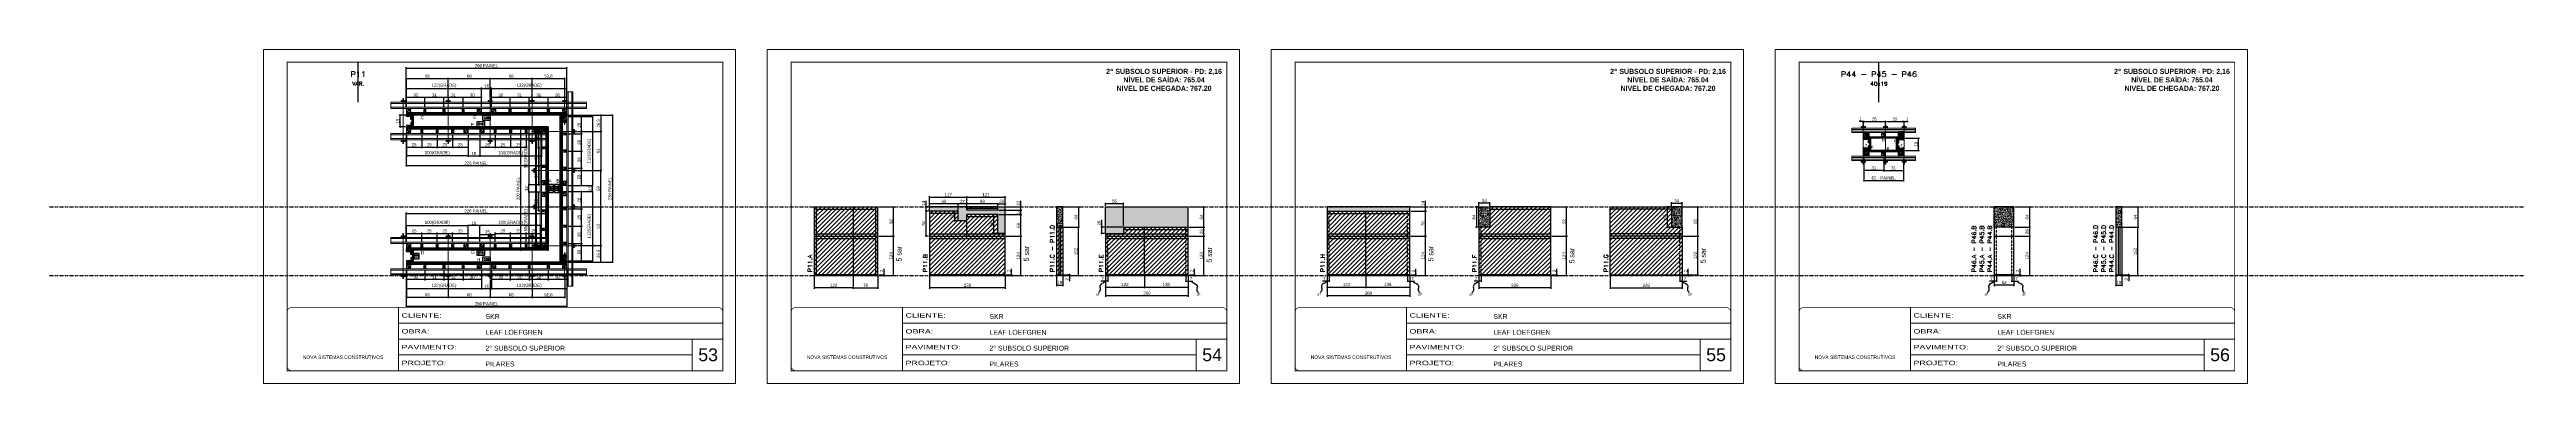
# Model space of a CAD drawing. Extents: x 13741 to 27878, y -21631 to 6985.
# Drawn here: x 13741 to 21531, y -8997 to -7947 of the extents above; entities that cross this region are included whole.
import ezdxf
from ezdxf.enums import TextEntityAlignment as Align

# ---------------------------------------------------------------- set-up
doc = ezdxf.new("R2010")
doc.units = 0
for name, pattern in [('CONTINUO', [0]), ('DASHED', [0.75, 0.5, -0.25]), ('DIVIDE2', [0.625, 0.25, -0.125, 0, -0.125, 0, -0.125]), ('HIDDEN', [0.375, 0.25, -0.125])]:
    doc.linetypes.add(name, pattern=pattern)
for name, color, linetype in [('1-2 PONTALETE', 7, 'Continuous'), ('CHAPA', 1, 'Continuous'), ('COTA', 241, 'Continuous'), ('F-PILARES-S', 170, 'Continuous'), ('MEIO_PONT', 93, 'Continuous'), ('NOMENCLATURA', 7, 'Continuous'), ('Nível', 160, 'Continuous'), ('Painéis', 200, 'Continuous'), ('PONTALETE', 7, 'Continuous'), ('SARR_2.2x10', 60, 'Continuous'), ('SARR_2.2x7', 40, 'Continuous'), ('SARRAFO', 251, 'Continuous'), ('Sarrafo de Pressão', 42, 'HIDDEN'), ('texto', 7, 'Continuous'), ('Texto de Titulo', 7, 'Continuous'), ('Texto Qtd Sarr', 242, 'Continuous'), ('TEXTO_GERAL', 7, 'Continuous')]:
    doc.layers.add(name, color=color, linetype=linetype)
for name, color, linetype, lineweight in [('CARIMBO', 255, 'Continuous', 9), ('Folhas', 255, 'Continuous', 9), ('Hachura', 251, 'Continuous', 9), ('Madeira', 126, 'Continuous', 18), ('Perfil Metálico', 224, 'Continuous', 18), ('SARRAFO DE PRESSAO', 251, 'DASHED', 9), ('Texto Seção', 7, 'Continuous', 15)]:
    doc.layers.add(name, color=color, linetype=linetype, lineweight=lineweight)
doc.styles.add('ARIAL', font='arial.ttf')
doc.styles.add('ARIAL_NARROW', font='ARIALN.TTF', dxfattribs={"height": 0.2})
doc.styles.add('COTA TECNICA', font='techl___.ttf', dxfattribs={"height": 10})
doc.styles.add('COTA TECNICA 2X', font='techl___.ttf', dxfattribs={"height": 10})
doc.styles.add('COTA TECNICA-50', font='techl___.ttf', dxfattribs={"height": 10})
doc.styles.add('REGUA-120', font='ROMANS.shx', dxfattribs={"height": 15})
doc.styles.add('ROMANC', font='techb___.ttf', dxfattribs={"height": 2.5})
doc.styles.add('ROMANS', font='romans.shx')
doc.styles.get("Standard").update_dxf_attribs({"font": 'arial.ttf'})
doc.styles.add('Tecnologia', font='')
doc.styles.get('Tecnologia').set_extended_font_data('Forgotten Futurist')
doc.dimstyles.new('COTA PAINEL-50', dxfattribs={"dimtxt": 10, "dimasz": 3, "dimexe": 3, "dimexo": 3, "dimgap": 3, "dimtad": 1, "dimdec": 1, "dimzin": 12, "dimdsep": 46, "dimtxsty": 'COTA TECNICA-50', "dimblk1": 'OBLIQUE', "dimblk2": 'OBLIQUE', "dimsah": 1, "dimcen": 0.9, "dimclrd": 4, "dimclre": 4, "dimclrt": 240, "dimadec": 1, "dimazin": 3, "dimtfac": 1, "dimtdec": 1, "dimtmove": 0, "dimatfit": 3, "dimfxl": 1, "dimtolj": 1, "dimtzin": 12, "dimarcsym": 0})
doc.dimstyles.new('PAINEL', dxfattribs={"dimtxt": 10, "dimasz": 3, "dimexe": 3, "dimexo": 3, "dimgap": 3, "dimtad": 1, "dimdec": 1, "dimzin": 12, "dimdsep": 46, "dimtxsty": 'COTA TECNICA', "dimblk1": 'OBLIQUE', "dimblk2": 'OBLIQUE', "dimsah": 1, "dimcen": 0.9, "dimclrd": 4, "dimclre": 4, "dimclrt": 240, "dimadec": 1, "dimazin": 3, "dimtfac": 1, "dimtdec": 1, "dimtmove": 0, "dimatfit": 3, "dimfxl": 1, "dimtolj": 1, "dimtzin": 12, "dimarcsym": 0})
doc.dimstyles.new('SECAO PILAR', dxfattribs={"dimtxt": 10, "dimasz": 3, "dimexe": 3, "dimexo": 3, "dimgap": 3, "dimtad": 1, "dimdec": 1, "dimlfac": 0.5, "dimzin": 12, "dimdsep": 46, "dimtxsty": 'COTA TECNICA 2X', "dimblk1": 'OBLIQUE', "dimblk2": 'OBLIQUE', "dimsah": 1, "dimcen": 0.9, "dimclrd": 256, "dimclre": 256, "dimclrt": 256, "dimadec": 1, "dimazin": 3, "dimtfac": 1, "dimtdec": 1, "dimtmove": 0, "dimatfit": 3, "dimfxl": 1, "dimtolj": 1, "dimtzin": 12, "dimarcsym": 0})
doc.dimstyles.new('SECÇÃO 2', dxfattribs={"dimtxt": 7, "dimasz": 6, "dimexe": 0.18, "dimexo": 2, "dimgap": -4, "dimtad": 3, "dimdec": 1, "dimlfac": 0.5, "dimzin": 12, "dimdsep": 46, "dimtxsty": 'ROMANS', "dimblk": 'ARCHTICK', "dimcen": 0.09, "dimse1": 1, "dimse2": 1, "dimsd1": 1, "dimsd2": 1, "dimclrd": 180, "dimclre": 5, "dimclrt": 1, "dimadec": 0, "dimazin": 3, "dimtfac": 1, "dimtdec": 1, "dimtofl": 0, "dimtmove": 0, "dimatfit": 3, "dimldrblk": 'ARCHTICK', "dimfxl": 1, "dimtolj": 1, "dimtzin": 0, "dimarcsym": 0})
doc.dimstyles.get("Standard").update_dxf_attribs({"dimtxt": 0.18, "dimasz": 0.18, "dimexe": 0.18, "dimexo": 0.0625, "dimgap": 0.09, "dimtad": 0, "dimtih": 1, "dimtoh": 1, "dimdec": 4, "dimzin": 0, "dimdsep": 46, "dimtxsty": 'Standard', "dimcen": 0.09, "dimadec": 0, "dimazin": 0, "dimtfac": 1, "dimtdec": 4, "dimtofl": 0, "dimtmove": 0, "dimatfit": 3, "dimfxl": 1, "dimtolj": 1, "dimtzin": 0, "dimarcsym": 0})
pattern_1 = [(45, (9498.6943, 22537.4475), (-1.12253202, 1.12253202), [])]
pattern_2 = [(135, (-22535.0657, 8779.5912), (-1.12253202, -1.12253202), [])]
pattern_3 = [(45, (7214.9606, 1533.2216), (-1.122532, 1.122532), [])]
pattern_4 = [(315, (23103.3519, -10607.3856), (1.12253202, 1.12253202), [])]

# ---------------------------------------------------------------- blocks, each defined once
blk = doc.blocks.new('9999999999')
at = {"color": 30, "linetype": 'CONTINUO'}
for p, q in [((98564.6, 34230.2), (98564.6, 34429.4)), ((98564.6, 34379.6), (99584, 34379.6)), ((98564.6, 34329.8), (99488, 34329.8)), ((98564.6, 34280), (99488, 34280)), ((99584, 34329.8), (99488, 34329.8)), ((99488, 34329.8), (99488, 34230.2))]:
    blk.add_line(p, q, dxfattribs=at)
at = {"color": 30, "linetype": 'CONTINUO', "const_width": 2}
blk.add_lwpolyline([(99584, 34230.2), (99584, 34414.4, 0.414214), (99569, 34429.4), (98229, 34429.4, 0.414214), (98214, 34414.4), (98214, 34245.2, 0.414214), (98229, 34230.2), (99584, 34230.2)], format="xyb", dxfattribs=at)
at = {"layer": 'Folhas'}
blk.add_lwpolyline([(98139, 34190.2), (99624, 34190.2), (99624, 35240.2), (98139, 35240.2)], close=True, dxfattribs=at)
at = {"layer": 'Folhas', "color": 30, "const_width": 3}
blk.add_lwpolyline([(98214, 34230.2), (99584, 34230.2), (99584, 35200.2), (98214, 35200.2)], close=True, dxfattribs=at)
at = {"color": 7, "linetype": 'Continuous', "ltscale": 5, "style": 'ARIAL'}
for s, height, p in [('SKR', 15.48, (98837.7, 34393.1)), ('LEAF LOEFGREN', 15.483, (98837.7, 34343.3)), ('NOVA SISTEMAS CONSTRUTIVOS', 11.059, (98263.2, 34267.2)), ('2° SUBSOLO SUPERIOR', 15.483, (98837.7, 34293.5)), ('PILARES', 15.48, (98837.7, 34243.7))]:
    blk.add_text(s, height=height, dxfattribs=at).set_placement(p)
at = {"layer": 'Folhas', "color": 7, "style": 'Tecnologia', "width": 1.5}
for s, p in [('OBRA:', (98573.7, 34347.3)), ('CLIENTE:', (98573.7, 34397.2)), ('PAVIMENTO:', (98573.7, 34297.5)), ('PROJETO:', (98573.7, 34247.7))]:
    blk.add_text(s, height=14, dxfattribs=at).set_placement(p)
blk = doc.blocks.new('titulo1')
at = {"layer": 'Defpoints', "color": 252, "linetype": 'HIDDEN', "ltscale": 2}
blk.add_line((0, 0), (0, 125), dxfattribs=at)
at = {"layer": 'Defpoints', "style": 'ROMANS', "oblique": 15}
blk.add_attdef('FOLHA', text='', height=10, dxfattribs=at).set_placement((0, 15.6), align=Align.MIDDLE_CENTER)
at = {"layer": 'Texto Qtd Sarr', "color": 3, "style": 'ROMANS', "oblique": 15}
for tag, height, p in [('TITULO', 17, (0, 71.4)), ('SEÇÃO', 12, (0, 41.5))]:
    blk.add_attdef(tag, text='', height=height, dxfattribs=at).set_placement(p, align=Align.MIDDLE_CENTER)
blk = doc.blocks.new('*D292')
at = {"layer": 'COTA', "color": 180, "lineweight": -2, "transparency": 16777216}
for p, q in [((23223.6, -159.3), (23197.9, -159.3)), ((23197.9, -159.3), (23197.9, -174.3)), ((23223.6, -174.3), (23223.6, -159.3)), ((23197.9, -174.3), (23223.6, -174.3))]:
    blk.add_line(p, q, dxfattribs=at)
at = {"layer": 'Defpoints', "color": 0, "transparency": 16777216}
for p in [(22991.8, -175.6), (22991.8, -178.3), (23429.8, -175.6)]:
    blk.add_point(p, dxfattribs=at)
at = {"layer": 'COTA', "color": 1, "transparency": 16777216, "insert": (23210.8, -166.8), "char_height": 7, "attachment_point": 5, "style": 'ROMANS'}
blk.add_mtext('\\A1;219', dxfattribs=at)
blk = doc.blocks.new('_ArchTick')
at = {"color": 0, "linetype": 'ByBlock', "const_width": 0.15}
blk.add_lwpolyline([(-0.5, -0.5), (0.5, 0.5)], dxfattribs=at)
blk = doc.blocks.new('*D293')
at = {"layer": 'COTA', "color": 180, "lineweight": -2, "transparency": 16777216}
for p, q in [((23242.8, -138.8), (23216.8, -138.8)), ((23216.8, -138.8), (23216.8, -153.8)), ((23216.8, -153.8), (23242.8, -153.8)), ((23242.8, -153.8), (23242.8, -138.8))]:
    blk.add_line(p, q, dxfattribs=at)
at = {"layer": 'Defpoints', "color": 0, "transparency": 16777216}
for p in [(22991.8, -137.6), (23467.8, -137.6), (23467.8, -157.8)]:
    blk.add_point(p, dxfattribs=at)
at = {"layer": 'COTA', "color": 1, "transparency": 16777216, "insert": (23229.8, -146.3), "char_height": 7, "attachment_point": 5, "style": 'ROMANS'}
blk.add_mtext('\\A1;238', dxfattribs=at)
blk = doc.blocks.new('*D294')
at = {"layer": 'COTA', "color": 180, "lineweight": -2, "transparency": 16777216}
for p, q in [((23446.3, -362.6), (23431.3, -362.6)), ((23431.3, -362.6), (23431.3, -388.6)), ((23431.3, -388.6), (23446.3, -388.6)), ((23446.3, -388.6), (23446.3, -362.6))]:
    blk.add_line(p, q, dxfattribs=at)
at = {"layer": 'Defpoints', "color": 0, "transparency": 16777216}
for p in [(23429.8, -175.6), (23429.8, -575.6), (23450.3, -575.6)]:
    blk.add_point(p, dxfattribs=at)
at = {"layer": 'COTA', "color": 1, "transparency": 16777216, "insert": (23438.8, -375.6), "char_height": 7, "attachment_point": 5, "rotation": 90, "style": 'ROMANS'}
blk.add_mtext('\\A1;200', dxfattribs=at)
blk = doc.blocks.new('*D295')
at = {"layer": 'COTA', "color": 180, "lineweight": -2, "transparency": 16777216}
for p, q in [((23465.3, -362.6), (23450.3, -362.6)), ((23450.3, -362.6), (23450.3, -388.6)), ((23450.3, -388.6), (23465.3, -388.6)), ((23465.3, -388.6), (23465.3, -362.6))]:
    blk.add_line(p, q, dxfattribs=at)
at = {"layer": 'Defpoints', "color": 0, "transparency": 16777216}
for p in [(23467.8, -137.6), (23467.8, -613.6), (23469.3, -613.6)]:
    blk.add_point(p, dxfattribs=at)
at = {"layer": 'COTA', "color": 1, "transparency": 16777216, "insert": (23457.8, -375.6), "char_height": 7, "attachment_point": 5, "rotation": 90, "style": 'ROMANS'}
blk.add_mtext('\\A1;238', dxfattribs=at)
blk = doc.blocks.new('*D296')
at = {"layer": 'COTA', "color": 180, "lineweight": -2, "transparency": 16777216}
for p, q in [((23242.8, -597.7), (23216.8, -597.7)), ((23216.8, -597.7), (23216.8, -612.7)), ((23216.8, -612.7), (23242.8, -612.7)), ((23242.8, -612.7), (23242.8, -597.7))]:
    blk.add_line(p, q, dxfattribs=at)
at = {"layer": 'Defpoints', "color": 0, "transparency": 16777216}
for p in [(22991.8, -613.6), (23467.8, -613.6), (23467.8, -616.7)]:
    blk.add_point(p, dxfattribs=at)
at = {"layer": 'COTA', "color": 1, "transparency": 16777216, "insert": (23229.8, -605.2), "char_height": 7, "attachment_point": 5, "style": 'ROMANS'}
blk.add_mtext('\\A1;238', dxfattribs=at)
blk = doc.blocks.new('*D297')
at = {"layer": 'COTA', "color": 180, "lineweight": -2, "transparency": 16777216}
for p, q in [((23223.6, -576.8), (23197.9, -576.8)), ((23197.9, -576.8), (23197.9, -591.8)), ((23197.9, -591.8), (23223.6, -591.8)), ((23223.6, -591.8), (23223.6, -576.8))]:
    blk.add_line(p, q, dxfattribs=at)
at = {"layer": 'Defpoints', "color": 0, "transparency": 16777216}
for p in [(22991.8, -575.6), (23429.8, -575.6), (23429.8, -595.8)]:
    blk.add_point(p, dxfattribs=at)
at = {"layer": 'COTA', "color": 1, "transparency": 16777216, "insert": (23210.8, -584.3), "char_height": 7, "attachment_point": 5, "style": 'ROMANS'}
blk.add_mtext('\\A1;219', dxfattribs=at)
blk = doc.blocks.new('*D298')
at = {"layer": 'COTA', "color": 180, "lineweight": -2, "transparency": 16777216}
for p, q in [((23011.7, -585.6), (22996.7, -585.6)), ((22996.7, -585.6), (22996.7, -603.6)), ((22996.7, -603.6), (23011.7, -603.6)), ((23011.7, -603.6), (23011.7, -585.6))]:
    blk.add_line(p, q, dxfattribs=at)
at = {"layer": 'Defpoints', "color": 0, "transparency": 16777216}
for p in [(22991.8, -575.6), (22991.8, -613.6), (23015.7, -613.6)]:
    blk.add_point(p, dxfattribs=at)
at = {"layer": 'COTA', "color": 1, "transparency": 16777216, "insert": (23004.2, -594.6), "char_height": 7, "attachment_point": 5, "rotation": 90, "style": 'ROMANS'}
blk.add_mtext('\\A1;19', dxfattribs=at)
blk = doc.blocks.new('*D909')
at = {"layer": 'COTA', "color": 180, "lineweight": -2, "transparency": 16777216}
for p, q in [((92.1, 174), (77.1, 174)), ((77.1, 174), (77.1, 156)), ((92.1, 156), (92.1, 174)), ((77.1, 156), (92.1, 156))]:
    blk.add_line(p, q, dxfattribs=at)
at = {"layer": 'Defpoints', "color": 0, "transparency": 16777216}
for p in [(72.2, 184), (72.2, 146), (96.1, 146)]:
    blk.add_point(p, dxfattribs=at)
at = {"layer": 'COTA', "color": 1, "transparency": 16777216, "insert": (84.6, 165), "char_height": 7, "attachment_point": 5, "rotation": 90, "style": 'ROMANS'}
blk.add_mtext('\\A1;19', dxfattribs=at)
blk = doc.blocks.new('PONTALETE')
at = {"layer": 'Madeira'}
for q in [(2.7, 7), (7, 5.8), (7, 1.7)]:
    blk.add_line((0, 0), q, dxfattribs=at)
blk.add_lwpolyline([(0, 0), (7, 0), (7, 7), (0, 7)], close=True, dxfattribs=at)
for centre, radius, start, end in [((2, 0.1), 6.23, 37.2818, 109.0913), ((1.1, 0.9), 3.19, 343.603, 109.9847), ((-0.2, -0.8), 3.09, 14.6322, 86.0383)]:
    blk.add_arc(centre, radius, start, end, dxfattribs=at)
blk = doc.blocks.new('MEIO PONTALETE')
at = {"layer": 'Madeira'}
for q in [(2.7, 7), (3.5, 2.9), (3.5, 0.9)]:
    blk.add_line((0, 0), q, dxfattribs=at)
blk.add_lwpolyline([(0, 0), (3.5, 0), (3.5, 7), (0, 7)], close=True, dxfattribs=at)
for centre, radius, start, end in [((2, 0.1), 6.23, 76.4499, 109.0913), ((1.1, 0.9), 3.19, 40.9063, 109.9847), ((-0.2, -0.8), 3.09, 14.6322, 86.0383)]:
    blk.add_arc(centre, radius, start, end, dxfattribs=at)
blk = doc.blocks.new('_Oblique')
at = {"color": 0, "linetype": 'ByBlock', "lineweight": -2}
blk.add_line((-0.5, -0.5), (0.5, 0.5), dxfattribs=at)
blk = doc.blocks.new('*D299')
at = {"layer": 'COTA', "lineweight": -2, "transparency": 16777216}
for p, q in [((23492.8, -366), (23575.5, -366)), ((23492.8, -385.2), (23575.5, -385.2)), ((23572.5, -385.2), (23572.5, -366))]:
    blk.add_line(p, q, dxfattribs=at)
at = {"layer": 'Defpoints', "color": 0, "transparency": 16777216}
for p in [(23489.8, -366), (23489.8, -385.2), (23572.5, -366)]:
    blk.add_point(p, dxfattribs=at)
at = {"layer": 'COTA', "lineweight": -2, "transparency": 16777216, "xscale": 3, "yscale": 3, "zscale": 3}
for p, rotation in [((23572.5, -366), 90), ((23572.5, -385.2), 270)]:
    blk.add_blockref('_Oblique', p, dxfattribs=dict(at, rotation=rotation))
at = {"layer": 'COTA', "transparency": 16777216, "insert": (23564.3, -375.6), "char_height": 10, "attachment_point": 5, "rotation": 90, "style": 'COTA TECNICA 2X'}
blk.add_mtext('\\A1;9.6', dxfattribs=at)
blk = doc.blocks.new('*D847')
at = {"layer": 'COTA', "lineweight": -2, "transparency": 16777216}
for p, q in [((50.1, 559), (50.1, 455.4)), ((502.2, 539), (502.2, 455.4)), ((50.1, 458.4), (502.2, 458.4))]:
    blk.add_line(p, q, dxfattribs=at)
at = {"layer": 'Defpoints', "color": 0, "transparency": 16777216}
for p in [(50.1, 562), (502.2, 542), (502.2, 458.4)]:
    blk.add_point(p, dxfattribs=at)
at = {"layer": 'COTA', "lineweight": -2, "transparency": 16777216, "xscale": 3, "yscale": 3, "zscale": 3, "rotation": 180}
blk.add_blockref('_Oblique', (50.1, 458.4), dxfattribs=at)
at = {"layer": 'COTA', "lineweight": -2, "transparency": 16777216, "xscale": 3, "yscale": 3, "zscale": 3}
blk.add_blockref('_Oblique', (502.2, 458.4), dxfattribs=at)
at = {"layer": 'COTA', "transparency": 16777216, "insert": (276.2, 466.5), "char_height": 10, "attachment_point": 5, "style": 'COTA TECNICA 2X'}
blk.add_mtext('\\A1;226 PAINEL', dxfattribs=at)
blk = doc.blocks.new('*D848')
at = {"layer": 'COTA', "lineweight": -2, "transparency": 16777216}
for p, q in [((50.2, 559), (50.2, 515.1)), ((50.2, 518.1), (100.2, 518.1)), ((100.2, 559), (100.2, 515.1))]:
    blk.add_line(p, q, dxfattribs=at)
at = {"layer": 'Defpoints', "color": 0, "transparency": 16777216}
for p in [(50.2, 562), (100.2, 562), (100.2, 518.1)]:
    blk.add_point(p, dxfattribs=at)
at = {"layer": 'COTA', "lineweight": -2, "transparency": 16777216, "xscale": 3, "yscale": 3, "zscale": 3, "rotation": 180}
blk.add_blockref('_Oblique', (50.2, 518.1), dxfattribs=at)
at = {"layer": 'COTA', "lineweight": -2, "transparency": 16777216, "xscale": 3, "yscale": 3, "zscale": 3}
blk.add_blockref('_Oblique', (100.2, 518.1), dxfattribs=at)
at = {"layer": 'COTA', "transparency": 16777216, "insert": (75.2, 526.2), "char_height": 10, "attachment_point": 5, "style": 'COTA TECNICA 2X'}
blk.add_mtext('\\A1;25', dxfattribs=at)
blk = doc.blocks.new('*D849')
at = {"layer": 'COTA', "lineweight": -2, "transparency": 16777216}
for p, q in [((100.2, 559), (100.2, 515.1)), ((100.2, 518.1), (150.2, 518.1)), ((150.2, 559), (150.2, 515.1))]:
    blk.add_line(p, q, dxfattribs=at)
at = {"layer": 'Defpoints', "color": 0, "transparency": 16777216}
for p in [(100.2, 562), (150.2, 562), (150.2, 518.1)]:
    blk.add_point(p, dxfattribs=at)
at = {"layer": 'COTA', "lineweight": -2, "transparency": 16777216, "xscale": 3, "yscale": 3, "zscale": 3, "rotation": 180}
blk.add_blockref('_Oblique', (100.2, 518.1), dxfattribs=at)
at = {"layer": 'COTA', "lineweight": -2, "transparency": 16777216, "xscale": 3, "yscale": 3, "zscale": 3}
blk.add_blockref('_Oblique', (150.2, 518.1), dxfattribs=at)
at = {"layer": 'COTA', "transparency": 16777216, "insert": (125.2, 526.2), "char_height": 10, "attachment_point": 5, "style": 'COTA TECNICA 2X'}
blk.add_mtext('\\A1;25', dxfattribs=at)
blk = doc.blocks.new('*D850')
at = {"layer": 'COTA', "lineweight": -2, "transparency": 16777216}
for p, q in [((150.2, 559), (150.2, 515.1)), ((150.2, 518.1), (200.2, 518.1)), ((200.2, 559), (200.2, 515.1))]:
    blk.add_line(p, q, dxfattribs=at)
at = {"layer": 'Defpoints', "color": 0, "transparency": 16777216}
for p in [(150.2, 562), (200.2, 562), (200.2, 518.1)]:
    blk.add_point(p, dxfattribs=at)
at = {"layer": 'COTA', "lineweight": -2, "transparency": 16777216, "xscale": 3, "yscale": 3, "zscale": 3, "rotation": 180}
blk.add_blockref('_Oblique', (150.2, 518.1), dxfattribs=at)
at = {"layer": 'COTA', "lineweight": -2, "transparency": 16777216, "xscale": 3, "yscale": 3, "zscale": 3}
blk.add_blockref('_Oblique', (200.2, 518.1), dxfattribs=at)
at = {"layer": 'COTA', "transparency": 16777216, "insert": (175.2, 526.2), "char_height": 10, "attachment_point": 5, "style": 'COTA TECNICA 2X'}
blk.add_mtext('\\A1;25', dxfattribs=at)
blk = doc.blocks.new('*D851')
at = {"layer": 'COTA', "lineweight": -2, "transparency": 16777216}
for p, q in [((50.2, 559), (50.2, 486.7)), ((250.2, 489.7), (50.2, 489.7)), ((250.2, 559), (250.2, 486.7))]:
    blk.add_line(p, q, dxfattribs=at)
at = {"layer": 'Defpoints', "color": 0, "transparency": 16777216}
for p in [(50.2, 562), (250.2, 562), (50.2, 489.7)]:
    blk.add_point(p, dxfattribs=at)
at = {"layer": 'COTA', "lineweight": -2, "transparency": 16777216, "xscale": 3, "yscale": 3, "zscale": 3, "rotation": 180}
blk.add_blockref('_Oblique', (50.2, 489.7), dxfattribs=at)
at = {"layer": 'COTA', "lineweight": -2, "transparency": 16777216, "xscale": 3, "yscale": 3, "zscale": 3}
blk.add_blockref('_Oblique', (250.2, 489.7), dxfattribs=at)
at = {"layer": 'COTA', "transparency": 16777216, "insert": (150.2, 498.9), "char_height": 10, "attachment_point": 5, "style": 'COTA TECNICA 2X'}
blk.add_mtext('\\A1;100(GRADE)', dxfattribs=at)
blk = doc.blocks.new('*D300')
at = {"layer": 'COTA', "lineweight": -2, "transparency": 16777216}
for p, q in [((23119.8, -200.6), (23119.8, -244.5)), ((23169.7, -200.6), (23169.7, -244.5)), ((23119.8, -241.5), (23169.7, -241.5))]:
    blk.add_line(p, q, dxfattribs=at)
at = {"layer": 'Defpoints', "color": 0, "transparency": 16777216}
for p in [(23119.8, -197.6), (23169.7, -197.6), (23169.7, -241.5)]:
    blk.add_point(p, dxfattribs=at)
at = {"layer": 'COTA', "lineweight": -2, "transparency": 16777216, "xscale": 3, "yscale": 3, "zscale": 3, "rotation": 180}
blk.add_blockref('_Oblique', (23119.8, -241.5), dxfattribs=at)
at = {"layer": 'COTA', "lineweight": -2, "transparency": 16777216, "xscale": 3, "yscale": 3, "zscale": 3}
blk.add_blockref('_Oblique', (23169.7, -241.5), dxfattribs=at)
at = {"layer": 'COTA', "transparency": 16777216, "insert": (23144.7, -233.4), "char_height": 10, "attachment_point": 5, "style": 'COTA TECNICA 2X'}
blk.add_mtext('\\A1;25', dxfattribs=at)
blk = doc.blocks.new('*D852')
at = {"layer": 'COTA', "lineweight": -2, "transparency": 16777216}
for p, q in [((288.2, 558.8), (288.2, 514.8)), ((288.2, 517.8), (338.2, 517.8)), ((338.2, 558.8), (338.2, 514.8))]:
    blk.add_line(p, q, dxfattribs=at)
at = {"layer": 'Defpoints', "color": 0, "transparency": 16777216}
for p in [(288.2, 561.8), (338.2, 561.8), (338.2, 517.8)]:
    blk.add_point(p, dxfattribs=at)
at = {"layer": 'COTA', "lineweight": -2, "transparency": 16777216, "xscale": 3, "yscale": 3, "zscale": 3, "rotation": 180}
blk.add_blockref('_Oblique', (288.2, 517.8), dxfattribs=at)
at = {"layer": 'COTA', "lineweight": -2, "transparency": 16777216, "xscale": 3, "yscale": 3, "zscale": 3}
blk.add_blockref('_Oblique', (338.2, 517.8), dxfattribs=at)
at = {"layer": 'COTA', "transparency": 16777216, "insert": (313.2, 525.9), "char_height": 10, "attachment_point": 5, "style": 'COTA TECNICA 2X'}
blk.add_mtext('\\A1;25', dxfattribs=at)
blk = doc.blocks.new('*D853')
at = {"layer": 'COTA', "lineweight": -2, "transparency": 16777216}
for p, q in [((338.2, 558.8), (338.2, 514.8)), ((338.2, 517.8), (388.2, 517.8)), ((388.2, 558.8), (388.2, 514.8))]:
    blk.add_line(p, q, dxfattribs=at)
at = {"layer": 'Defpoints', "color": 0, "transparency": 16777216}
for p in [(338.2, 561.8), (388.2, 561.8), (388.2, 517.8)]:
    blk.add_point(p, dxfattribs=at)
at = {"layer": 'COTA', "lineweight": -2, "transparency": 16777216, "xscale": 3, "yscale": 3, "zscale": 3, "rotation": 180}
blk.add_blockref('_Oblique', (338.2, 517.8), dxfattribs=at)
at = {"layer": 'COTA', "lineweight": -2, "transparency": 16777216, "xscale": 3, "yscale": 3, "zscale": 3}
blk.add_blockref('_Oblique', (388.2, 517.8), dxfattribs=at)
at = {"layer": 'COTA', "transparency": 16777216, "insert": (363.2, 525.9), "char_height": 10, "attachment_point": 5, "style": 'COTA TECNICA 2X'}
blk.add_mtext('\\A1;25', dxfattribs=at)
blk = doc.blocks.new('*D854')
at = {"layer": 'COTA', "lineweight": -2, "transparency": 16777216}
for p, q in [((388.2, 558.8), (388.2, 514.8)), ((388.2, 517.8), (438.2, 517.8)), ((438.2, 558.8), (438.2, 514.8))]:
    blk.add_line(p, q, dxfattribs=at)
at = {"layer": 'Defpoints', "color": 0, "transparency": 16777216}
for p in [(388.2, 561.8), (438.2, 561.8), (438.2, 517.8)]:
    blk.add_point(p, dxfattribs=at)
at = {"layer": 'COTA', "lineweight": -2, "transparency": 16777216, "xscale": 3, "yscale": 3, "zscale": 3, "rotation": 180}
blk.add_blockref('_Oblique', (388.2, 517.8), dxfattribs=at)
at = {"layer": 'COTA', "lineweight": -2, "transparency": 16777216, "xscale": 3, "yscale": 3, "zscale": 3}
blk.add_blockref('_Oblique', (438.2, 517.8), dxfattribs=at)
at = {"layer": 'COTA', "transparency": 16777216, "insert": (413.2, 525.9), "char_height": 10, "attachment_point": 5, "style": 'COTA TECNICA 2X'}
blk.add_mtext('\\A1;25', dxfattribs=at)
blk = doc.blocks.new('*D855')
at = {"layer": 'COTA', "lineweight": -2, "transparency": 16777216}
for p, q in [((288.2, 558.8), (288.2, 486.4)), ((488.2, 489.4), (288.2, 489.4)), ((488.2, 558.7), (488.2, 486.4))]:
    blk.add_line(p, q, dxfattribs=at)
at = {"layer": 'Defpoints', "color": 0, "transparency": 16777216}
for p in [(288.2, 561.8), (288.2, 489.4), (488.2, 561.7)]:
    blk.add_point(p, dxfattribs=at)
at = {"layer": 'COTA', "lineweight": -2, "transparency": 16777216, "xscale": 3, "yscale": 3, "zscale": 3, "rotation": 180}
blk.add_blockref('_Oblique', (288.2, 489.4), dxfattribs=at)
at = {"layer": 'COTA', "lineweight": -2, "transparency": 16777216, "xscale": 3, "yscale": 3, "zscale": 3}
blk.add_blockref('_Oblique', (488.2, 489.4), dxfattribs=at)
at = {"layer": 'COTA', "transparency": 16777216, "insert": (388.2, 498.7), "char_height": 10, "attachment_point": 5, "style": 'COTA TECNICA 2X'}
blk.add_mtext('\\A1;100(GRADE)', dxfattribs=at)
blk = doc.blocks.new('*D910')
at = {"layer": 'COTA', "lineweight": -2, "transparency": 16777216}
for p, q in [((200.2, 559), (200.2, 515.1)), ((200.2, 518.1), (250.2, 518.1)), ((250.2, 559), (250.2, 515.1))]:
    blk.add_line(p, q, dxfattribs=at)
at = {"layer": 'Defpoints', "color": 0, "transparency": 16777216}
for p in [(200.2, 562), (250.2, 562), (250.2, 518.1)]:
    blk.add_point(p, dxfattribs=at)
at = {"layer": 'COTA', "lineweight": -2, "transparency": 16777216, "xscale": 3, "yscale": 3, "zscale": 3, "rotation": 180}
blk.add_blockref('_Oblique', (200.2, 518.1), dxfattribs=at)
at = {"layer": 'COTA', "lineweight": -2, "transparency": 16777216, "xscale": 3, "yscale": 3, "zscale": 3}
blk.add_blockref('_Oblique', (250.2, 518.1), dxfattribs=at)
at = {"layer": 'COTA', "transparency": 16777216, "insert": (225.2, 526.2), "char_height": 10, "attachment_point": 5, "style": 'COTA TECNICA 2X'}
blk.add_mtext('\\A1;25', dxfattribs=at)
blk = doc.blocks.new('*D301')
at = {"layer": 'COTA', "lineweight": -2, "transparency": 16777216}
for p, q in [((23169.7, -200.6), (23169.7, -273.1)), ((23207.7, -200.6), (23207.7, -273.1)), ((23207.7, -270.1), (23169.7, -270.1))]:
    blk.add_line(p, q, dxfattribs=at)
at = {"layer": 'Defpoints', "color": 0, "transparency": 16777216}
for p in [(23169.7, -197.6), (23207.7, -197.6), (23169.7, -270.1)]:
    blk.add_point(p, dxfattribs=at)
at = {"layer": 'COTA', "lineweight": -2, "transparency": 16777216, "xscale": 3, "yscale": 3, "zscale": 3, "rotation": 180}
blk.add_blockref('_Oblique', (23169.7, -270.1), dxfattribs=at)
at = {"layer": 'COTA', "lineweight": -2, "transparency": 16777216, "xscale": 3, "yscale": 3, "zscale": 3}
blk.add_blockref('_Oblique', (23207.7, -270.1), dxfattribs=at)
at = {"layer": 'COTA', "transparency": 16777216, "insert": (23188.7, -262.1), "char_height": 10, "attachment_point": 5, "style": 'COTA TECNICA 2X'}
blk.add_mtext('\\A1;19', dxfattribs=at)
blk = doc.blocks.new('*D856')
at = {"layer": 'COTA', "lineweight": -2, "transparency": 16777216}
for p, q in [((234.2, 646.9), (234.2, 681.6)), ((294.2, 678.6), (234.2, 678.6)), ((294.2, 646.9), (294.2, 681.6))]:
    blk.add_line(p, q, dxfattribs=at)
at = {"layer": 'Defpoints', "color": 0, "transparency": 16777216}
for p in [(234.2, 678.6), (234.2, 643.9), (294.2, 643.9)]:
    blk.add_point(p, dxfattribs=at)
at = {"layer": 'COTA', "lineweight": -2, "transparency": 16777216, "xscale": 3, "yscale": 3, "zscale": 3, "rotation": 180}
blk.add_blockref('_Oblique', (234.2, 678.6), dxfattribs=at)
at = {"layer": 'COTA', "lineweight": -2, "transparency": 16777216, "xscale": 3, "yscale": 3, "zscale": 3}
blk.add_blockref('_Oblique', (294.2, 678.6), dxfattribs=at)
at = {"layer": 'COTA', "transparency": 16777216, "insert": (264.2, 686.9), "char_height": 10, "attachment_point": 5, "style": 'COTA TECNICA 2X'}
blk.add_mtext('\\A1;30', dxfattribs=at)
blk = doc.blocks.new('*D857')
at = {"layer": 'COTA', "lineweight": -2, "transparency": 16777216}
for p, q in [((50.2, 646.9), (50.2, 711.1)), ((50.2, 708.1), (294.2, 708.1)), ((294.2, 646.9), (294.2, 711.1))]:
    blk.add_line(p, q, dxfattribs=at)
at = {"layer": 'Defpoints', "color": 0, "transparency": 16777216}
for p in [(50.2, 643.9), (294.2, 708.1), (294.2, 643.9)]:
    blk.add_point(p, dxfattribs=at)
at = {"layer": 'COTA', "lineweight": -2, "transparency": 16777216, "xscale": 3, "yscale": 3, "zscale": 3, "rotation": 180}
blk.add_blockref('_Oblique', (50.2, 708.1), dxfattribs=at)
at = {"layer": 'COTA', "lineweight": -2, "transparency": 16777216, "xscale": 3, "yscale": 3, "zscale": 3}
blk.add_blockref('_Oblique', (294.2, 708.1), dxfattribs=at)
at = {"layer": 'COTA', "transparency": 16777216, "insert": (172.2, 717.3), "char_height": 10, "attachment_point": 5, "style": 'COTA TECNICA 2X'}
blk.add_mtext('\\A1;122(GRADE)', dxfattribs=at)
blk = doc.blocks.new('*D858')
at = {"layer": 'COTA', "lineweight": -2, "transparency": 16777216}
for p, q in [((172.2, 646.9), (172.2, 681.6)), ((234.2, 678.6), (172.2, 678.6)), ((234.2, 646.9), (234.2, 681.6))]:
    blk.add_line(p, q, dxfattribs=at)
at = {"layer": 'Defpoints', "color": 0, "transparency": 16777216}
for p in [(172.2, 678.6), (172.2, 643.9), (234.2, 643.9)]:
    blk.add_point(p, dxfattribs=at)
at = {"layer": 'COTA', "lineweight": -2, "transparency": 16777216, "xscale": 3, "yscale": 3, "zscale": 3, "rotation": 180}
blk.add_blockref('_Oblique', (172.2, 678.6), dxfattribs=at)
at = {"layer": 'COTA', "lineweight": -2, "transparency": 16777216, "xscale": 3, "yscale": 3, "zscale": 3}
blk.add_blockref('_Oblique', (234.2, 678.6), dxfattribs=at)
at = {"layer": 'COTA', "transparency": 16777216, "insert": (203.2, 686.9), "char_height": 10, "attachment_point": 5, "style": 'COTA TECNICA 2X'}
blk.add_mtext('\\A1;31', dxfattribs=at)
blk = doc.blocks.new('*D859')
at = {"layer": 'COTA', "lineweight": -2, "transparency": 16777216}
for p, q in [((110.2, 646.9), (110.2, 681.6)), ((172.2, 678.6), (110.2, 678.6)), ((172.2, 646.9), (172.2, 681.6))]:
    blk.add_line(p, q, dxfattribs=at)
at = {"layer": 'Defpoints', "color": 0, "transparency": 16777216}
for p in [(110.2, 678.6), (110.2, 643.9), (172.2, 643.9)]:
    blk.add_point(p, dxfattribs=at)
at = {"layer": 'COTA', "lineweight": -2, "transparency": 16777216, "xscale": 3, "yscale": 3, "zscale": 3, "rotation": 180}
blk.add_blockref('_Oblique', (110.2, 678.6), dxfattribs=at)
at = {"layer": 'COTA', "lineweight": -2, "transparency": 16777216, "xscale": 3, "yscale": 3, "zscale": 3}
blk.add_blockref('_Oblique', (172.2, 678.6), dxfattribs=at)
at = {"layer": 'COTA', "transparency": 16777216, "insert": (141.2, 686.9), "char_height": 10, "attachment_point": 5, "style": 'COTA TECNICA 2X'}
blk.add_mtext('\\A1;31', dxfattribs=at)
blk = doc.blocks.new('*D860')
at = {"layer": 'COTA', "lineweight": -2, "transparency": 16777216}
for p, q in [((50.2, 646.9), (50.2, 681.6)), ((110.2, 678.6), (50.2, 678.6)), ((110.2, 646.9), (110.2, 681.6))]:
    blk.add_line(p, q, dxfattribs=at)
at = {"layer": 'Defpoints', "color": 0, "transparency": 16777216}
for p in [(50.2, 678.6), (50.2, 643.9), (110.2, 643.9)]:
    blk.add_point(p, dxfattribs=at)
at = {"layer": 'COTA', "lineweight": -2, "transparency": 16777216, "xscale": 3, "yscale": 3, "zscale": 3, "rotation": 180}
blk.add_blockref('_Oblique', (50.2, 678.6), dxfattribs=at)
at = {"layer": 'COTA', "lineweight": -2, "transparency": 16777216, "xscale": 3, "yscale": 3, "zscale": 3}
blk.add_blockref('_Oblique', (110.2, 678.6), dxfattribs=at)
at = {"layer": 'COTA', "transparency": 16777216, "insert": (80.2, 686.9), "char_height": 10, "attachment_point": 5, "style": 'COTA TECNICA 2X'}
blk.add_mtext('\\A1;30', dxfattribs=at)
blk = doc.blocks.new('C')
at = {"layer": 'Hachura', "color": 0}
for p, q in [((0, 3.2), (0, -3.2)), ((0.4, 3.2), (0, 3.2)), ((0.5, 3.2), (0, 3.2)), ((0.5, 3), (0, 3)), ((0.5, 2.9), (0, 2.9)), ((0, 2.7), (0, -1.2)), ((0.5, 2.6), (0, 2.6)), ((0.5, 2.2), (0, 2.2)), ((0.5, 1.5), (0, 1.5)), ((0.4, 0.5), (0.2, 0.5)), ((0.4, -3.2), (0.4, 3.2)), ((0.4, 3.2), (2.6, 3.2)), ((1.7, 1), (0.4, 1)), ((1.5, 0.1), (0.4, 0.1)), ((1.4, 1.9), (1.4, 1)), ((2.6, 2.4), (1.5, 2.1)), ((1.7, -1), (1.7, 1)), ((1.7, 1), (1.7, 0.8)), ((1.7, 1), (1.7, 0.8)), ((1.7, 0.8), (3.4, 0.8)), ((3.4, 0.4), (1.7, 0.4)), ((2.6, 3.2), (2.6, 2.4)), ((3.3, 0.8), (3.3, -0.8)), ((3.4, 0.8), (3.4, -0.8)), ((3.7, 0.4), (3.4, 0.4)), ((3.8, -0.5), (3.4, 0.4)), ((3.4, 0.1), (3.7, -0.6)), ((3.7, 0.5), (4.3, -0.6)), ((3.7, 0.4), (4.2, -0.5)), ((4.4, -0.6), (3.8, 0.5)), ((4.2, 0.4), (3.9, 0.4)), ((4.4, -0.5), (3.9, 0.4)), ((4.2, 0.4), (4.3, 0.4)), ((4.3, 0.5), (4.8, -0.6)), ((4.3, 0.4), (4.7, -0.5)), ((5, -0.6), (4.4, 0.5)), ((4.5, 0.4), (4.8, 0.4)), ((5, -0.5), (4.5, 0.4)), ((4.8, 0.4), (5.3, -0.5)), ((4.9, 0.5), (5.4, -0.6)), ((5.5, -0.6), (5, 0.5)), ((5.6, -0.5), (5.1, 0.4)), ((5.4, 0.4), (5.1, 0.4)), ((5.6, -0.5), (5.1, 0.4)), ((5.4, 0.4), (5.7, -0.2)), ((5.5, 0.5), (5.7, -0.1)), ((5.7, 0.2), (5.6, 0.5)), ((5.7, 0.3), (5.7, 0.4)), ((5.7, 0.4), (5.7, 0.4)), ((5.7, 0.4), (5.9, 0.3)), ((5.7, 0.4), (5.7, -0.5)), ((5.9, -0.4), (5.9, 0.3)), ((0.4, 0), (0, 0)), ((0.5, -1.5), (0, -1.5)), ((0.5, -2.2), (0, -2.2)), ((0.5, -2.6), (0, -2.6)), ((0.5, -2.9), (0, -2.9)), ((0.5, -3), (0, -3)), ((0, -3.2), (2.6, -3.2)), ((0.5, -3.2), (0, -3.2)), ((0.1, -0.5), (0.3, -0.5)), ((0.3, -0.5), (0.4, -0.5)), ((0.4, 0), (0.4, -1)), ((0.4, -0.2), (1.5, -0.2)), ((0.4, -0.6), (0.4, -0.3)), ((0.4, -3.2), (0.4, -0.6)), ((0.4, -1), (1.7, -1)), ((1.4, -1.9), (1.4, -1)), ((2.6, -2.4), (1.5, -2.1)), ((3.4, -0.3), (1.7, -0.3)), ((3.4, -0.8), (1.7, -0.8)), ((2.6, -3.2), (2.6, -2.4)), ((3.4, -0.1), (3.6, -0.5)), ((3.4, -0.5), (3.6, -0.5)), ((3.8, -0.5), (4.2, -0.5)), ((4.4, -0.5), (4.7, -0.5)), ((4.6, -0.5), (4.7, -0.5)), ((5, -0.5), (5.3, -0.5)), ((5.6, -0.5), (5.7, -0.5)), ((5.7, -0.5), (5.9, -0.4)), ((5.7, -0.5), (5.7, -0.5))]:
    blk.add_line(p, q, dxfattribs=at)
for centre, radius, start, end in [((1.5, 1.9), 0.161, 104.7436, 180), ((1.4, 0), 0.129, 272.695, 87.305), ((3.8, 0.4), 0.143, 25.5688, 154.4312), ((4.4, 0.4), 0.143, 25.5688, 154.4312), ((5, 0.4), 0.143, 25.5688, 154.4312), ((5.5, 0.4), 0.143, 25.5688, 154.4312), ((0.2, -0.4), 0.174, 221.744, 317.8592), ((1.5, -1.9), 0.161, 180, 255.2564), ((3.7, -0.4), 0.174, 222.1408, 318.256), ((4.3, -0.4), 0.174, 222.1408, 318.256), ((4.9, -0.4), 0.174, 222.1408, 318.256), ((5.4, -0.4), 0.174, 222.1408, 318.256), ((5.6, -0.4), 0.174, 317.8592, 318.256)]:
    blk.add_arc(centre, radius, start, end, dxfattribs=at)
blk = doc.blocks.new('*D861')
at = {"layer": 'COTA', "lineweight": -2, "transparency": 16777216}
for p, q in [((47.2, 621.9), (27.3, 621.9)), ((47.2, 583.9), (27.3, 583.9)), ((30.3, 583.9), (30.3, 621.9))]:
    blk.add_line(p, q, dxfattribs=at)
at = {"layer": 'Defpoints', "color": 0, "transparency": 16777216}
for p in [(30.3, 621.9), (50.2, 621.9), (50.2, 583.9)]:
    blk.add_point(p, dxfattribs=at)
at = {"layer": 'COTA', "lineweight": -2, "transparency": 16777216, "xscale": 3, "yscale": 3, "zscale": 3}
for p, rotation in [((30.3, 621.9), 90), ((30.3, 583.9), 270)]:
    blk.add_blockref('_Oblique', p, dxfattribs=dict(at, rotation=rotation))
at = {"layer": 'COTA', "transparency": 16777216, "insert": (22.2, 602.9), "char_height": 10, "attachment_point": 5, "rotation": 90, "style": 'COTA TECNICA 2X'}
blk.add_mtext('\\A1;19', dxfattribs=at)
blk = doc.blocks.new('*D862')
at = {"layer": 'COTA', "lineweight": -2, "transparency": 16777216}
for p, q in [((510.2, 646.9), (510.2, 681.6)), ((570.2, 678.6), (510.2, 678.6)), ((570.2, 646.9), (570.2, 681.6))]:
    blk.add_line(p, q, dxfattribs=at)
at = {"layer": 'Defpoints', "color": 0, "transparency": 16777216}
for p in [(510.2, 678.6), (510.2, 643.9), (570.2, 643.9)]:
    blk.add_point(p, dxfattribs=at)
at = {"layer": 'COTA', "lineweight": -2, "transparency": 16777216, "xscale": 3, "yscale": 3, "zscale": 3, "rotation": 180}
blk.add_blockref('_Oblique', (510.2, 678.6), dxfattribs=at)
at = {"layer": 'COTA', "lineweight": -2, "transparency": 16777216, "xscale": 3, "yscale": 3, "zscale": 3}
blk.add_blockref('_Oblique', (570.2, 678.6), dxfattribs=at)
at = {"layer": 'COTA', "transparency": 16777216, "insert": (540.2, 686.9), "char_height": 10, "attachment_point": 5, "style": 'COTA TECNICA 2X'}
blk.add_mtext('\\A1;30', dxfattribs=at)
blk = doc.blocks.new('*D863')
at = {"layer": 'COTA', "lineweight": -2, "transparency": 16777216}
for p, q in [((326.2, 646.9), (326.2, 711.1)), ((326.2, 708.1), (570.2, 708.1)), ((570.2, 646.9), (570.2, 711.1))]:
    blk.add_line(p, q, dxfattribs=at)
at = {"layer": 'Defpoints', "color": 0, "transparency": 16777216}
for p in [(326.2, 643.9), (570.2, 708.1), (570.2, 643.9)]:
    blk.add_point(p, dxfattribs=at)
at = {"layer": 'COTA', "lineweight": -2, "transparency": 16777216, "xscale": 3, "yscale": 3, "zscale": 3, "rotation": 180}
blk.add_blockref('_Oblique', (326.2, 708.1), dxfattribs=at)
at = {"layer": 'COTA', "lineweight": -2, "transparency": 16777216, "xscale": 3, "yscale": 3, "zscale": 3}
blk.add_blockref('_Oblique', (570.2, 708.1), dxfattribs=at)
at = {"layer": 'COTA', "transparency": 16777216, "insert": (448.2, 717.3), "char_height": 10, "attachment_point": 5, "style": 'COTA TECNICA 2X'}
blk.add_mtext('\\A1;122(GRADE)', dxfattribs=at)
blk = doc.blocks.new('*D864')
at = {"layer": 'COTA', "lineweight": -2, "transparency": 16777216}
for p, q in [((448.2, 646.9), (448.2, 681.6)), ((510.2, 678.6), (448.2, 678.6)), ((510.2, 646.9), (510.2, 681.6))]:
    blk.add_line(p, q, dxfattribs=at)
at = {"layer": 'Defpoints', "color": 0, "transparency": 16777216}
for p in [(448.2, 678.6), (448.2, 643.9), (510.2, 643.9)]:
    blk.add_point(p, dxfattribs=at)
at = {"layer": 'COTA', "lineweight": -2, "transparency": 16777216, "xscale": 3, "yscale": 3, "zscale": 3, "rotation": 180}
blk.add_blockref('_Oblique', (448.2, 678.6), dxfattribs=at)
at = {"layer": 'COTA', "lineweight": -2, "transparency": 16777216, "xscale": 3, "yscale": 3, "zscale": 3}
blk.add_blockref('_Oblique', (510.2, 678.6), dxfattribs=at)
at = {"layer": 'COTA', "transparency": 16777216, "insert": (479.2, 686.9), "char_height": 10, "attachment_point": 5, "style": 'COTA TECNICA 2X'}
blk.add_mtext('\\A1;31', dxfattribs=at)
blk = doc.blocks.new('*D865')
at = {"layer": 'COTA', "lineweight": -2, "transparency": 16777216}
for p, q in [((386.2, 646.9), (386.2, 681.6)), ((448.2, 678.6), (386.2, 678.6)), ((448.2, 646.9), (448.2, 681.6))]:
    blk.add_line(p, q, dxfattribs=at)
at = {"layer": 'Defpoints', "color": 0, "transparency": 16777216}
for p in [(386.2, 678.6), (386.2, 643.9), (448.2, 643.9)]:
    blk.add_point(p, dxfattribs=at)
at = {"layer": 'COTA', "lineweight": -2, "transparency": 16777216, "xscale": 3, "yscale": 3, "zscale": 3, "rotation": 180}
blk.add_blockref('_Oblique', (386.2, 678.6), dxfattribs=at)
at = {"layer": 'COTA', "lineweight": -2, "transparency": 16777216, "xscale": 3, "yscale": 3, "zscale": 3}
blk.add_blockref('_Oblique', (448.2, 678.6), dxfattribs=at)
at = {"layer": 'COTA', "transparency": 16777216, "insert": (417.2, 686.9), "char_height": 10, "attachment_point": 5, "style": 'COTA TECNICA 2X'}
blk.add_mtext('\\A1;31', dxfattribs=at)
blk = doc.blocks.new('*D866')
at = {"layer": 'COTA', "lineweight": -2, "transparency": 16777216}
for p, q in [((326.2, 646.9), (326.2, 681.6)), ((386.2, 678.6), (326.2, 678.6)), ((386.2, 646.9), (386.2, 681.6))]:
    blk.add_line(p, q, dxfattribs=at)
at = {"layer": 'Defpoints', "color": 0, "transparency": 16777216}
for p in [(326.2, 678.6), (326.2, 643.9), (386.2, 643.9)]:
    blk.add_point(p, dxfattribs=at)
at = {"layer": 'COTA', "lineweight": -2, "transparency": 16777216, "xscale": 3, "yscale": 3, "zscale": 3, "rotation": 180}
blk.add_blockref('_Oblique', (326.2, 678.6), dxfattribs=at)
at = {"layer": 'COTA', "lineweight": -2, "transparency": 16777216, "xscale": 3, "yscale": 3, "zscale": 3}
blk.add_blockref('_Oblique', (386.2, 678.6), dxfattribs=at)
at = {"layer": 'COTA', "transparency": 16777216, "insert": (356.2, 686.9), "char_height": 10, "attachment_point": 5, "style": 'COTA TECNICA 2X'}
blk.add_mtext('\\A1;30', dxfattribs=at)
blk = doc.blocks.new('*D908')
at = {"layer": 'COTA', "lineweight": -2, "transparency": 16777216}
for p, q in [((294.2, 646.9), (294.2, 711.1)), ((294.2, 708.1), (326.2, 708.1)), ((326.2, 646.9), (326.2, 711.1))]:
    blk.add_line(p, q, dxfattribs=at)
at = {"layer": 'Defpoints', "color": 0, "transparency": 16777216}
for p in [(294.2, 643.9), (326.2, 708.1), (326.2, 643.9)]:
    blk.add_point(p, dxfattribs=at)
at = {"layer": 'COTA', "lineweight": -2, "transparency": 16777216, "xscale": 3, "yscale": 3, "zscale": 3, "rotation": 180}
blk.add_blockref('_Oblique', (294.2, 708.1), dxfattribs=at)
at = {"layer": 'COTA', "lineweight": -2, "transparency": 16777216, "xscale": 3, "yscale": 3, "zscale": 3}
blk.add_blockref('_Oblique', (326.2, 708.1), dxfattribs=at)
at = {"layer": 'COTA', "transparency": 16777216, "insert": (310.2, 716.2), "char_height": 10, "attachment_point": 5, "style": 'COTA TECNICA 2X'}
blk.add_mtext('\\A1;16', dxfattribs=at)
blk = doc.blocks.new('*D867')
at = {"layer": 'COTA', "lineweight": -2, "transparency": 16777216}
for p, q in [((50.1, 209), (50.1, 306.2)), ((50.1, 303.2), (502.2, 303.2)), ((502.2, 229), (502.2, 306.2))]:
    blk.add_line(p, q, dxfattribs=at)
at = {"layer": 'Defpoints', "color": 0, "transparency": 16777216}
for p in [(502.2, 303.2), (50.1, 206), (502.2, 226)]:
    blk.add_point(p, dxfattribs=at)
at = {"layer": 'COTA', "lineweight": -2, "transparency": 16777216, "xscale": 3, "yscale": 3, "zscale": 3, "rotation": 180}
blk.add_blockref('_Oblique', (50.1, 303.2), dxfattribs=at)
at = {"layer": 'COTA', "lineweight": -2, "transparency": 16777216, "xscale": 3, "yscale": 3, "zscale": 3}
blk.add_blockref('_Oblique', (502.2, 303.2), dxfattribs=at)
at = {"layer": 'COTA', "transparency": 16777216, "insert": (276.2, 311.3), "char_height": 10, "attachment_point": 5, "style": 'COTA TECNICA 2X'}
blk.add_mtext('\\A1;226 PAINEL', dxfattribs=at)
blk = doc.blocks.new('*D868')
at = {"layer": 'COTA', "lineweight": -2, "transparency": 16777216}
for p, q in [((50.2, 209), (50.2, 241.6)), ((100.2, 209), (100.2, 241.6)), ((50.2, 238.6), (100.2, 238.6))]:
    blk.add_line(p, q, dxfattribs=at)
at = {"layer": 'Defpoints', "color": 0, "transparency": 16777216}
for p in [(50.2, 206), (100.2, 238.6), (100.2, 206)]:
    blk.add_point(p, dxfattribs=at)
at = {"layer": 'COTA', "lineweight": -2, "transparency": 16777216, "xscale": 3, "yscale": 3, "zscale": 3, "rotation": 180}
blk.add_blockref('_Oblique', (50.2, 238.6), dxfattribs=at)
at = {"layer": 'COTA', "lineweight": -2, "transparency": 16777216, "xscale": 3, "yscale": 3, "zscale": 3}
blk.add_blockref('_Oblique', (100.2, 238.6), dxfattribs=at)
at = {"layer": 'COTA', "transparency": 16777216, "insert": (75.2, 246.7), "char_height": 10, "attachment_point": 5, "style": 'COTA TECNICA 2X'}
blk.add_mtext('\\A1;25', dxfattribs=at)
blk = doc.blocks.new('*D869')
at = {"layer": 'COTA', "lineweight": -2, "transparency": 16777216}
for p, q in [((100.2, 209), (100.2, 241.6)), ((150.2, 209), (150.2, 241.6)), ((100.2, 238.6), (150.2, 238.6))]:
    blk.add_line(p, q, dxfattribs=at)
at = {"layer": 'Defpoints', "color": 0, "transparency": 16777216}
for p in [(100.2, 206), (150.2, 238.6), (150.2, 206)]:
    blk.add_point(p, dxfattribs=at)
at = {"layer": 'COTA', "lineweight": -2, "transparency": 16777216, "xscale": 3, "yscale": 3, "zscale": 3, "rotation": 180}
blk.add_blockref('_Oblique', (100.2, 238.6), dxfattribs=at)
at = {"layer": 'COTA', "lineweight": -2, "transparency": 16777216, "xscale": 3, "yscale": 3, "zscale": 3}
blk.add_blockref('_Oblique', (150.2, 238.6), dxfattribs=at)
at = {"layer": 'COTA', "transparency": 16777216, "insert": (125.2, 246.7), "char_height": 10, "attachment_point": 5, "style": 'COTA TECNICA 2X'}
blk.add_mtext('\\A1;25', dxfattribs=at)
blk = doc.blocks.new('*D870')
at = {"layer": 'COTA', "lineweight": -2, "transparency": 16777216}
for p, q in [((150.2, 209), (150.2, 241.6)), ((200.2, 209), (200.2, 241.6)), ((150.2, 238.6), (200.2, 238.6))]:
    blk.add_line(p, q, dxfattribs=at)
at = {"layer": 'Defpoints', "color": 0, "transparency": 16777216}
for p in [(150.2, 206), (200.2, 238.6), (200.2, 206)]:
    blk.add_point(p, dxfattribs=at)
at = {"layer": 'COTA', "lineweight": -2, "transparency": 16777216, "xscale": 3, "yscale": 3, "zscale": 3, "rotation": 180}
blk.add_blockref('_Oblique', (150.2, 238.6), dxfattribs=at)
at = {"layer": 'COTA', "lineweight": -2, "transparency": 16777216, "xscale": 3, "yscale": 3, "zscale": 3}
blk.add_blockref('_Oblique', (200.2, 238.6), dxfattribs=at)
at = {"layer": 'COTA', "transparency": 16777216, "insert": (175.2, 246.7), "char_height": 10, "attachment_point": 5, "style": 'COTA TECNICA 2X'}
blk.add_mtext('\\A1;25', dxfattribs=at)
blk = doc.blocks.new('*D871')
at = {"layer": 'COTA', "lineweight": -2, "transparency": 16777216}
for p, q in [((50.2, 209), (50.2, 266.7)), ((250.2, 263.7), (50.2, 263.7)), ((250.2, 209), (250.2, 266.7))]:
    blk.add_line(p, q, dxfattribs=at)
at = {"layer": 'Defpoints', "color": 0, "transparency": 16777216}
for p in [(50.2, 263.7), (50.2, 206), (250.2, 206)]:
    blk.add_point(p, dxfattribs=at)
at = {"layer": 'COTA', "lineweight": -2, "transparency": 16777216, "xscale": 3, "yscale": 3, "zscale": 3, "rotation": 180}
blk.add_blockref('_Oblique', (50.2, 263.7), dxfattribs=at)
at = {"layer": 'COTA', "lineweight": -2, "transparency": 16777216, "xscale": 3, "yscale": 3, "zscale": 3}
blk.add_blockref('_Oblique', (250.2, 263.7), dxfattribs=at)
at = {"layer": 'COTA', "transparency": 16777216, "insert": (150.2, 273), "char_height": 10, "attachment_point": 5, "style": 'COTA TECNICA 2X'}
blk.add_mtext('\\A1;100(GRADE)', dxfattribs=at)
blk = doc.blocks.new('*D872')
at = {"layer": 'COTA', "lineweight": -2, "transparency": 16777216}
for p, q in [((200.2, 209), (200.2, 241.6)), ((250.2, 209), (250.2, 241.6)), ((200.2, 238.6), (250.2, 238.6))]:
    blk.add_line(p, q, dxfattribs=at)
at = {"layer": 'Defpoints', "color": 0, "transparency": 16777216}
for p in [(200.2, 206), (250.2, 238.6), (250.2, 206)]:
    blk.add_point(p, dxfattribs=at)
at = {"layer": 'COTA', "lineweight": -2, "transparency": 16777216, "xscale": 3, "yscale": 3, "zscale": 3, "rotation": 180}
blk.add_blockref('_Oblique', (200.2, 238.6), dxfattribs=at)
at = {"layer": 'COTA', "lineweight": -2, "transparency": 16777216, "xscale": 3, "yscale": 3, "zscale": 3}
blk.add_blockref('_Oblique', (250.2, 238.6), dxfattribs=at)
at = {"layer": 'COTA', "transparency": 16777216, "insert": (225.2, 246.7), "char_height": 10, "attachment_point": 5, "style": 'COTA TECNICA 2X'}
blk.add_mtext('\\A1;25', dxfattribs=at)
blk = doc.blocks.new('*D873')
at = {"layer": 'COTA', "lineweight": -2, "transparency": 16777216}
for p, q in [((288.2, 209.2), (288.2, 238.6)), ((288.2, 235.6), (338.2, 235.6)), ((338.2, 209.2), (338.2, 238.6))]:
    blk.add_line(p, q, dxfattribs=at)
at = {"layer": 'Defpoints', "color": 0, "transparency": 16777216}
for p in [(288.2, 206.2), (338.2, 235.6), (338.2, 206.2)]:
    blk.add_point(p, dxfattribs=at)
at = {"layer": 'COTA', "lineweight": -2, "transparency": 16777216, "xscale": 3, "yscale": 3, "zscale": 3, "rotation": 180}
blk.add_blockref('_Oblique', (288.2, 235.6), dxfattribs=at)
at = {"layer": 'COTA', "lineweight": -2, "transparency": 16777216, "xscale": 3, "yscale": 3, "zscale": 3}
blk.add_blockref('_Oblique', (338.2, 235.6), dxfattribs=at)
at = {"layer": 'COTA', "transparency": 16777216, "insert": (313.2, 243.7), "char_height": 10, "attachment_point": 5, "style": 'COTA TECNICA 2X'}
blk.add_mtext('\\A1;25', dxfattribs=at)
blk = doc.blocks.new('*D874')
at = {"layer": 'COTA', "lineweight": -2, "transparency": 16777216}
for p, q in [((338.2, 209.2), (338.2, 241.9)), ((388.2, 209.2), (388.2, 241.9)), ((338.2, 238.9), (388.2, 238.9))]:
    blk.add_line(p, q, dxfattribs=at)
at = {"layer": 'Defpoints', "color": 0, "transparency": 16777216}
for p in [(338.2, 206.2), (388.2, 238.9), (388.2, 206.2)]:
    blk.add_point(p, dxfattribs=at)
at = {"layer": 'COTA', "lineweight": -2, "transparency": 16777216, "xscale": 3, "yscale": 3, "zscale": 3, "rotation": 180}
blk.add_blockref('_Oblique', (338.2, 238.9), dxfattribs=at)
at = {"layer": 'COTA', "lineweight": -2, "transparency": 16777216, "xscale": 3, "yscale": 3, "zscale": 3}
blk.add_blockref('_Oblique', (388.2, 238.9), dxfattribs=at)
at = {"layer": 'COTA', "transparency": 16777216, "insert": (363.2, 247), "char_height": 10, "attachment_point": 5, "style": 'COTA TECNICA 2X'}
blk.add_mtext('\\A1;25', dxfattribs=at)
blk = doc.blocks.new('*D875')
at = {"layer": 'COTA', "lineweight": -2, "transparency": 16777216}
for p, q in [((388.2, 209.2), (388.2, 241.9)), ((438.2, 209.2), (438.2, 241.9)), ((388.2, 238.9), (438.2, 238.9))]:
    blk.add_line(p, q, dxfattribs=at)
at = {"layer": 'Defpoints', "color": 0, "transparency": 16777216}
for p in [(388.2, 206.2), (438.2, 238.9), (438.2, 206.2)]:
    blk.add_point(p, dxfattribs=at)
at = {"layer": 'COTA', "lineweight": -2, "transparency": 16777216, "xscale": 3, "yscale": 3, "zscale": 3, "rotation": 180}
blk.add_blockref('_Oblique', (388.2, 238.9), dxfattribs=at)
at = {"layer": 'COTA', "lineweight": -2, "transparency": 16777216, "xscale": 3, "yscale": 3, "zscale": 3}
blk.add_blockref('_Oblique', (438.2, 238.9), dxfattribs=at)
at = {"layer": 'COTA', "transparency": 16777216, "insert": (413.2, 247), "char_height": 10, "attachment_point": 5, "style": 'COTA TECNICA 2X'}
blk.add_mtext('\\A1;25', dxfattribs=at)
blk = doc.blocks.new('*D876')
at = {"layer": 'COTA', "lineweight": -2, "transparency": 16777216}
for p, q in [((288.2, 209.2), (288.2, 267)), ((488.2, 264), (288.2, 264)), ((488.2, 209.2), (488.2, 267))]:
    blk.add_line(p, q, dxfattribs=at)
at = {"layer": 'Defpoints', "color": 0, "transparency": 16777216}
for p in [(288.2, 264), (288.2, 206.2), (488.2, 206.2)]:
    blk.add_point(p, dxfattribs=at)
at = {"layer": 'COTA', "lineweight": -2, "transparency": 16777216, "xscale": 3, "yscale": 3, "zscale": 3, "rotation": 180}
blk.add_blockref('_Oblique', (288.2, 264), dxfattribs=at)
at = {"layer": 'COTA', "lineweight": -2, "transparency": 16777216, "xscale": 3, "yscale": 3, "zscale": 3}
blk.add_blockref('_Oblique', (488.2, 264), dxfattribs=at)
at = {"layer": 'COTA', "transparency": 16777216, "insert": (388.2, 273.2), "char_height": 10, "attachment_point": 5, "style": 'COTA TECNICA 2X'}
blk.add_mtext('\\A1;100(GRADE)', dxfattribs=at)
blk = doc.blocks.new('*D877')
at = {"layer": 'COTA', "lineweight": -2, "transparency": 16777216}
for p, q in [((438.2, 209.2), (438.2, 241.9)), ((488.2, 209.3), (488.2, 241.9)), ((438.2, 238.9), (488.2, 238.9))]:
    blk.add_line(p, q, dxfattribs=at)
at = {"layer": 'Defpoints', "color": 0, "transparency": 16777216}
for p in [(438.2, 206.2), (488.2, 238.9), (488.2, 206.3)]:
    blk.add_point(p, dxfattribs=at)
at = {"layer": 'COTA', "lineweight": -2, "transparency": 16777216, "xscale": 3, "yscale": 3, "zscale": 3, "rotation": 180}
blk.add_blockref('_Oblique', (438.2, 238.9), dxfattribs=at)
at = {"layer": 'COTA', "lineweight": -2, "transparency": 16777216, "xscale": 3, "yscale": 3, "zscale": 3}
blk.add_blockref('_Oblique', (488.2, 238.9), dxfattribs=at)
at = {"layer": 'COTA', "transparency": 16777216, "insert": (463.2, 247), "char_height": 10, "attachment_point": 5, "style": 'COTA TECNICA 2X'}
blk.add_mtext('\\A1;25', dxfattribs=at)
blk = doc.blocks.new('*D878')
at = {"layer": 'COTA', "lineweight": -2, "transparency": 16777216}
for p, q in [((250.2, 209), (250.2, 267)), ((288.2, 264), (250.2, 264)), ((288.2, 209), (288.2, 267))]:
    blk.add_line(p, q, dxfattribs=at)
at = {"layer": 'Defpoints', "color": 0, "transparency": 16777216}
for p in [(250.2, 264), (250.2, 206), (288.2, 206)]:
    blk.add_point(p, dxfattribs=at)
at = {"layer": 'COTA', "lineweight": -2, "transparency": 16777216, "xscale": 3, "yscale": 3, "zscale": 3, "rotation": 180}
blk.add_blockref('_Oblique', (250.2, 264), dxfattribs=at)
at = {"layer": 'COTA', "lineweight": -2, "transparency": 16777216, "xscale": 3, "yscale": 3, "zscale": 3}
blk.add_blockref('_Oblique', (288.2, 264), dxfattribs=at)
at = {"layer": 'COTA', "transparency": 16777216, "insert": (269.2, 272.1), "char_height": 10, "attachment_point": 5, "style": 'COTA TECNICA 2X'}
blk.add_mtext('\\A1;19', dxfattribs=at)
blk = doc.blocks.new('*D879')
at = {"layer": 'COTA', "lineweight": -2, "transparency": 16777216}
for p, q in [((234.2, 121), (234.2, 86.3)), ((294.2, 89.3), (234.2, 89.3)), ((294.2, 121), (294.2, 86.3))]:
    blk.add_line(p, q, dxfattribs=at)
at = {"layer": 'Defpoints', "color": 0, "transparency": 16777216}
for p in [(234.2, 124), (234.2, 89.3), (294.2, 124)]:
    blk.add_point(p, dxfattribs=at)
at = {"layer": 'COTA', "lineweight": -2, "transparency": 16777216, "xscale": 3, "yscale": 3, "zscale": 3, "rotation": 180}
blk.add_blockref('_Oblique', (234.2, 89.3), dxfattribs=at)
at = {"layer": 'COTA', "lineweight": -2, "transparency": 16777216, "xscale": 3, "yscale": 3, "zscale": 3}
blk.add_blockref('_Oblique', (294.2, 89.3), dxfattribs=at)
at = {"layer": 'COTA', "transparency": 16777216, "insert": (264.2, 97.5), "char_height": 10, "attachment_point": 5, "style": 'COTA TECNICA 2X'}
blk.add_mtext('\\A1;30', dxfattribs=at)
blk = doc.blocks.new('*D880')
at = {"layer": 'COTA', "lineweight": -2, "transparency": 16777216}
for p, q in [((50.2, 121.1), (50.2, 56.9)), ((294.2, 121), (294.2, 56.9)), ((50.2, 59.9), (294.2, 59.9))]:
    blk.add_line(p, q, dxfattribs=at)
at = {"layer": 'Defpoints', "color": 0, "transparency": 16777216}
for p in [(50.2, 124.1), (294.2, 124), (294.2, 59.9)]:
    blk.add_point(p, dxfattribs=at)
at = {"layer": 'COTA', "lineweight": -2, "transparency": 16777216, "xscale": 3, "yscale": 3, "zscale": 3, "rotation": 180}
blk.add_blockref('_Oblique', (50.2, 59.9), dxfattribs=at)
at = {"layer": 'COTA', "lineweight": -2, "transparency": 16777216, "xscale": 3, "yscale": 3, "zscale": 3}
blk.add_blockref('_Oblique', (294.2, 59.9), dxfattribs=at)
at = {"layer": 'COTA', "transparency": 16777216, "insert": (172.2, 69.1), "char_height": 10, "attachment_point": 5, "style": 'COTA TECNICA 2X'}
blk.add_mtext('\\A1;122(GRADE)', dxfattribs=at)
blk = doc.blocks.new('*D881')
at = {"layer": 'COTA', "lineweight": -2, "transparency": 16777216}
for p, q in [((172.2, 121), (172.2, 86.3)), ((234.2, 89.3), (172.2, 89.3)), ((234.2, 121), (234.2, 86.3))]:
    blk.add_line(p, q, dxfattribs=at)
at = {"layer": 'Defpoints', "color": 0, "transparency": 16777216}
for p in [(172.2, 124), (172.2, 89.3), (234.2, 124)]:
    blk.add_point(p, dxfattribs=at)
at = {"layer": 'COTA', "lineweight": -2, "transparency": 16777216, "xscale": 3, "yscale": 3, "zscale": 3, "rotation": 180}
blk.add_blockref('_Oblique', (172.2, 89.3), dxfattribs=at)
at = {"layer": 'COTA', "lineweight": -2, "transparency": 16777216, "xscale": 3, "yscale": 3, "zscale": 3}
blk.add_blockref('_Oblique', (234.2, 89.3), dxfattribs=at)
at = {"layer": 'COTA', "transparency": 16777216, "insert": (203.2, 97.5), "char_height": 10, "attachment_point": 5, "style": 'COTA TECNICA 2X'}
blk.add_mtext('\\A1;31', dxfattribs=at)
blk = doc.blocks.new('*D882')
at = {"layer": 'COTA', "lineweight": -2, "transparency": 16777216}
for p, q in [((110.2, 121), (110.2, 86.3)), ((172.2, 89.3), (110.2, 89.3)), ((172.2, 121), (172.2, 86.3))]:
    blk.add_line(p, q, dxfattribs=at)
at = {"layer": 'Defpoints', "color": 0, "transparency": 16777216}
for p in [(110.2, 124), (110.2, 89.3), (172.2, 124)]:
    blk.add_point(p, dxfattribs=at)
at = {"layer": 'COTA', "lineweight": -2, "transparency": 16777216, "xscale": 3, "yscale": 3, "zscale": 3, "rotation": 180}
blk.add_blockref('_Oblique', (110.2, 89.3), dxfattribs=at)
at = {"layer": 'COTA', "lineweight": -2, "transparency": 16777216, "xscale": 3, "yscale": 3, "zscale": 3}
blk.add_blockref('_Oblique', (172.2, 89.3), dxfattribs=at)
at = {"layer": 'COTA', "transparency": 16777216, "insert": (141.2, 97.5), "char_height": 10, "attachment_point": 5, "style": 'COTA TECNICA 2X'}
blk.add_mtext('\\A1;31', dxfattribs=at)
blk = doc.blocks.new('*D883')
at = {"layer": 'COTA', "lineweight": -2, "transparency": 16777216}
for p, q in [((50.2, 121), (50.2, 86.3)), ((110.2, 89.3), (50.2, 89.3)), ((110.2, 121), (110.2, 86.3))]:
    blk.add_line(p, q, dxfattribs=at)
at = {"layer": 'Defpoints', "color": 0, "transparency": 16777216}
for p in [(50.2, 124), (50.2, 89.3), (110.2, 124)]:
    blk.add_point(p, dxfattribs=at)
at = {"layer": 'COTA', "lineweight": -2, "transparency": 16777216, "xscale": 3, "yscale": 3, "zscale": 3, "rotation": 180}
blk.add_blockref('_Oblique', (50.2, 89.3), dxfattribs=at)
at = {"layer": 'COTA', "lineweight": -2, "transparency": 16777216, "xscale": 3, "yscale": 3, "zscale": 3}
blk.add_blockref('_Oblique', (110.2, 89.3), dxfattribs=at)
at = {"layer": 'COTA', "transparency": 16777216, "insert": (80.2, 97.5), "char_height": 10, "attachment_point": 5, "style": 'COTA TECNICA 2X'}
blk.add_mtext('\\A1;30', dxfattribs=at)
blk = doc.blocks.new('*D884')
at = {"layer": 'COTA', "lineweight": -2, "transparency": 16777216}
for p, q in [((510.2, 121), (510.2, 86.3)), ((570.2, 89.3), (510.2, 89.3)), ((570.2, 121), (570.2, 86.3))]:
    blk.add_line(p, q, dxfattribs=at)
at = {"layer": 'Defpoints', "color": 0, "transparency": 16777216}
for p in [(510.2, 124), (510.2, 89.3), (570.2, 124)]:
    blk.add_point(p, dxfattribs=at)
at = {"layer": 'COTA', "lineweight": -2, "transparency": 16777216, "xscale": 3, "yscale": 3, "zscale": 3, "rotation": 180}
blk.add_blockref('_Oblique', (510.2, 89.3), dxfattribs=at)
at = {"layer": 'COTA', "lineweight": -2, "transparency": 16777216, "xscale": 3, "yscale": 3, "zscale": 3}
blk.add_blockref('_Oblique', (570.2, 89.3), dxfattribs=at)
at = {"layer": 'COTA', "transparency": 16777216, "insert": (540.2, 97.5), "char_height": 10, "attachment_point": 5, "style": 'COTA TECNICA 2X'}
blk.add_mtext('\\A1;30', dxfattribs=at)
blk = doc.blocks.new('*D885')
at = {"layer": 'COTA', "lineweight": -2, "transparency": 16777216}
for p, q in [((326.2, 121.1), (326.2, 56.9)), ((570.2, 121), (570.2, 56.9)), ((326.2, 59.9), (570.2, 59.9))]:
    blk.add_line(p, q, dxfattribs=at)
at = {"layer": 'Defpoints', "color": 0, "transparency": 16777216}
for p in [(326.2, 124.1), (570.2, 124), (570.2, 59.9)]:
    blk.add_point(p, dxfattribs=at)
at = {"layer": 'COTA', "lineweight": -2, "transparency": 16777216, "xscale": 3, "yscale": 3, "zscale": 3, "rotation": 180}
blk.add_blockref('_Oblique', (326.2, 59.9), dxfattribs=at)
at = {"layer": 'COTA', "lineweight": -2, "transparency": 16777216, "xscale": 3, "yscale": 3, "zscale": 3}
blk.add_blockref('_Oblique', (570.2, 59.9), dxfattribs=at)
at = {"layer": 'COTA', "transparency": 16777216, "insert": (448.2, 69.1), "char_height": 10, "attachment_point": 5, "style": 'COTA TECNICA 2X'}
blk.add_mtext('\\A1;122(GRADE)', dxfattribs=at)
blk = doc.blocks.new('*D886')
at = {"layer": 'COTA', "lineweight": -2, "transparency": 16777216}
for p, q in [((448.2, 121), (448.2, 86.3)), ((510.2, 89.3), (448.2, 89.3)), ((510.2, 121), (510.2, 86.3))]:
    blk.add_line(p, q, dxfattribs=at)
at = {"layer": 'Defpoints', "color": 0, "transparency": 16777216}
for p in [(448.2, 124), (448.2, 89.3), (510.2, 124)]:
    blk.add_point(p, dxfattribs=at)
at = {"layer": 'COTA', "lineweight": -2, "transparency": 16777216, "xscale": 3, "yscale": 3, "zscale": 3, "rotation": 180}
blk.add_blockref('_Oblique', (448.2, 89.3), dxfattribs=at)
at = {"layer": 'COTA', "lineweight": -2, "transparency": 16777216, "xscale": 3, "yscale": 3, "zscale": 3}
blk.add_blockref('_Oblique', (510.2, 89.3), dxfattribs=at)
at = {"layer": 'COTA', "transparency": 16777216, "insert": (479.2, 97.5), "char_height": 10, "attachment_point": 5, "style": 'COTA TECNICA 2X'}
blk.add_mtext('\\A1;31', dxfattribs=at)
blk = doc.blocks.new('*D887')
at = {"layer": 'COTA', "lineweight": -2, "transparency": 16777216}
for p, q in [((386.2, 121), (386.2, 86.3)), ((448.2, 89.3), (386.2, 89.3)), ((448.2, 121), (448.2, 86.3))]:
    blk.add_line(p, q, dxfattribs=at)
at = {"layer": 'Defpoints', "color": 0, "transparency": 16777216}
for p in [(386.2, 124), (386.2, 89.3), (448.2, 124)]:
    blk.add_point(p, dxfattribs=at)
at = {"layer": 'COTA', "lineweight": -2, "transparency": 16777216, "xscale": 3, "yscale": 3, "zscale": 3, "rotation": 180}
blk.add_blockref('_Oblique', (386.2, 89.3), dxfattribs=at)
at = {"layer": 'COTA', "lineweight": -2, "transparency": 16777216, "xscale": 3, "yscale": 3, "zscale": 3}
blk.add_blockref('_Oblique', (448.2, 89.3), dxfattribs=at)
at = {"layer": 'COTA', "transparency": 16777216, "insert": (417.2, 97.5), "char_height": 10, "attachment_point": 5, "style": 'COTA TECNICA 2X'}
blk.add_mtext('\\A1;31', dxfattribs=at)
blk = doc.blocks.new('*D888')
at = {"layer": 'COTA', "lineweight": -2, "transparency": 16777216}
for p, q in [((326.2, 121), (326.2, 86.3)), ((386.2, 89.3), (326.2, 89.3)), ((386.2, 121), (386.2, 86.3))]:
    blk.add_line(p, q, dxfattribs=at)
at = {"layer": 'Defpoints', "color": 0, "transparency": 16777216}
for p in [(326.2, 124), (326.2, 89.3), (386.2, 124)]:
    blk.add_point(p, dxfattribs=at)
at = {"layer": 'COTA', "lineweight": -2, "transparency": 16777216, "xscale": 3, "yscale": 3, "zscale": 3, "rotation": 180}
blk.add_blockref('_Oblique', (326.2, 89.3), dxfattribs=at)
at = {"layer": 'COTA', "lineweight": -2, "transparency": 16777216, "xscale": 3, "yscale": 3, "zscale": 3}
blk.add_blockref('_Oblique', (386.2, 89.3), dxfattribs=at)
at = {"layer": 'COTA', "transparency": 16777216, "insert": (356.2, 97.5), "char_height": 10, "attachment_point": 5, "style": 'COTA TECNICA 2X'}
blk.add_mtext('\\A1;30', dxfattribs=at)
blk = doc.blocks.new('*D889')
at = {"layer": 'COTA', "lineweight": -2, "transparency": 16777216}
for p, q in [((294.2, 121), (294.2, 56.9)), ((326.2, 121), (326.2, 56.9)), ((294.2, 59.9), (326.2, 59.9))]:
    blk.add_line(p, q, dxfattribs=at)
at = {"layer": 'Defpoints', "color": 0, "transparency": 16777216}
for p in [(294.2, 124), (326.2, 124), (326.2, 59.9)]:
    blk.add_point(p, dxfattribs=at)
at = {"layer": 'COTA', "lineweight": -2, "transparency": 16777216, "xscale": 3, "yscale": 3, "zscale": 3, "rotation": 180}
blk.add_blockref('_Oblique', (294.2, 59.9), dxfattribs=at)
at = {"layer": 'COTA', "lineweight": -2, "transparency": 16777216, "xscale": 3, "yscale": 3, "zscale": 3}
blk.add_blockref('_Oblique', (326.2, 59.9), dxfattribs=at)
at = {"layer": 'COTA', "transparency": 16777216, "insert": (310.2, 68), "char_height": 10, "attachment_point": 5, "style": 'COTA TECNICA 2X'}
blk.add_mtext('\\A1;16', dxfattribs=at)
blk = doc.blocks.new('*D890')
at = {"layer": 'COTA', "lineweight": -2, "transparency": 16777216}
for p, q in [((50.1, 647), (50.1, 777)), ((50.1, 774), (570.2, 774)), ((570.2, 700.9), (570.2, 777))]:
    blk.add_line(p, q, dxfattribs=at)
at = {"layer": 'Defpoints', "color": 0, "transparency": 16777216}
for p in [(570.2, 774), (50.1, 644), (570.2, 697.9)]:
    blk.add_point(p, dxfattribs=at)
at = {"layer": 'COTA', "lineweight": -2, "transparency": 16777216, "xscale": 3, "yscale": 3, "zscale": 3, "rotation": 180}
blk.add_blockref('_Oblique', (50.1, 774), dxfattribs=at)
at = {"layer": 'COTA', "lineweight": -2, "transparency": 16777216, "xscale": 3, "yscale": 3, "zscale": 3}
blk.add_blockref('_Oblique', (570.2, 774), dxfattribs=at)
at = {"layer": 'COTA', "transparency": 16777216, "insert": (310.1, 782.1), "char_height": 10, "attachment_point": 5, "style": 'COTA TECNICA 2X'}
blk.add_mtext('\\A1;260 PAINEL', dxfattribs=at)
blk = doc.blocks.new('*D891')
at = {"layer": 'COTA', "lineweight": -2, "transparency": 16777216}
for p, q in [((50.1, 121), (50.1, 0)), ((50.1, 3), (570.2, 3)), ((570.2, 67), (570.2, 0))]:
    blk.add_line(p, q, dxfattribs=at)
at = {"layer": 'Defpoints', "color": 0, "transparency": 16777216}
for p in [(50.1, 124), (570.2, 70), (570.2, 3)]:
    blk.add_point(p, dxfattribs=at)
at = {"layer": 'COTA', "lineweight": -2, "transparency": 16777216, "xscale": 3, "yscale": 3, "zscale": 3, "rotation": 180}
blk.add_blockref('_Oblique', (50.1, 3), dxfattribs=at)
at = {"layer": 'COTA', "lineweight": -2, "transparency": 16777216, "xscale": 3, "yscale": 3, "zscale": 3}
blk.add_blockref('_Oblique', (570.2, 3), dxfattribs=at)
at = {"layer": 'COTA', "transparency": 16777216, "insert": (310.1, 11.1), "char_height": 10, "attachment_point": 5, "style": 'COTA TECNICA 2X'}
blk.add_mtext('\\A1;260 PAINEL', dxfattribs=at)
blk = doc.blocks.new('*D892')
at = {"layer": 'COTA', "lineweight": -2, "transparency": 16777216}
for p, q in [((485.3, 576), (444.6, 576)), ((447.6, 576), (447.6, 396)), ((485.2, 396), (444.6, 396))]:
    blk.add_line(p, q, dxfattribs=at)
at = {"layer": 'Defpoints', "color": 0, "transparency": 16777216}
for p in [(488.3, 576), (447.6, 396), (488.2, 396)]:
    blk.add_point(p, dxfattribs=at)
at = {"layer": 'COTA', "lineweight": -2, "transparency": 16777216, "xscale": 3, "yscale": 3, "zscale": 3}
for p, rotation in [((447.6, 576), 90), ((447.6, 396), 270)]:
    blk.add_blockref('_Oblique', p, dxfattribs=dict(at, rotation=rotation))
at = {"layer": 'COTA', "transparency": 16777216, "insert": (438.4, 486), "char_height": 10, "attachment_point": 5, "rotation": 90, "style": 'COTA TECNICA 2X'}
blk.add_mtext('\\A1;90(GRADE)', dxfattribs=at)
blk = doc.blocks.new('*D893')
at = {"layer": 'COTA', "lineweight": -2, "transparency": 16777216}
for p, q in [((485.2, 576), (474.9, 576)), ((477.9, 516), (477.9, 576)), ((485.2, 516), (474.9, 516))]:
    blk.add_line(p, q, dxfattribs=at)
at = {"layer": 'Defpoints', "color": 0, "transparency": 16777216}
for p in [(477.9, 576), (488.2, 576), (488.2, 516)]:
    blk.add_point(p, dxfattribs=at)
at = {"layer": 'COTA', "lineweight": -2, "transparency": 16777216, "xscale": 3, "yscale": 3, "zscale": 3}
for p, rotation in [((477.9, 576), 90), ((477.9, 516), 270)]:
    blk.add_blockref('_Oblique', p, dxfattribs=dict(at, rotation=rotation))
at = {"layer": 'COTA', "transparency": 16777216, "insert": (469.7, 546), "char_height": 10, "attachment_point": 5, "rotation": 90, "style": 'COTA TECNICA 2X'}
blk.add_mtext('\\A1;30', dxfattribs=at)
blk = doc.blocks.new('*D302')
at = {"layer": 'COTA', "lineweight": -2, "transparency": 16777216}
for p, q in [((23404.8, -243.6), (23394.5, -243.6)), ((23404.8, -303.6), (23394.5, -303.6)), ((23397.5, -243.6), (23397.5, -303.6))]:
    blk.add_line(p, q, dxfattribs=at)
at = {"layer": 'Defpoints', "color": 0, "transparency": 16777216}
for p in [(23397.5, -303.6), (23407.8, -243.6), (23407.8, -303.6)]:
    blk.add_point(p, dxfattribs=at)
at = {"layer": 'COTA', "lineweight": -2, "transparency": 16777216, "xscale": 3, "yscale": 3, "zscale": 3}
for p, rotation in [((23397.5, -243.6), 90), ((23397.5, -303.6), 270)]:
    blk.add_blockref('_Oblique', p, dxfattribs=dict(at, rotation=rotation))
at = {"layer": 'COTA', "transparency": 16777216, "insert": (23389.3, -273.6), "char_height": 10, "attachment_point": 5, "rotation": 90, "style": 'COTA TECNICA 2X'}
blk.add_mtext('\\A1;30', dxfattribs=at)
blk = doc.blocks.new('*D303')
at = {"layer": 'COTA', "lineweight": -2, "transparency": 16777216}
for p, q in [((23404.8, -303.6), (23394.5, -303.6)), ((23397.5, -303.6), (23397.5, -363.6)), ((23404.8, -363.6), (23394.5, -363.6))]:
    blk.add_line(p, q, dxfattribs=at)
at = {"layer": 'Defpoints', "color": 0, "transparency": 16777216}
for p in [(23407.8, -303.6), (23397.5, -363.6), (23407.8, -363.6)]:
    blk.add_point(p, dxfattribs=at)
at = {"layer": 'COTA', "lineweight": -2, "transparency": 16777216, "xscale": 3, "yscale": 3, "zscale": 3}
for p, rotation in [((23397.5, -303.6), 90), ((23397.5, -363.6), 270)]:
    blk.add_blockref('_Oblique', p, dxfattribs=dict(at, rotation=rotation))
at = {"layer": 'COTA', "transparency": 16777216, "insert": (23389.3, -333.6), "char_height": 10, "attachment_point": 5, "rotation": 90, "style": 'COTA TECNICA 2X'}
blk.add_mtext('\\A1;30', dxfattribs=at)
blk = doc.blocks.new('*D894')
at = {"layer": 'COTA', "lineweight": -2, "transparency": 16777216}
for p, q in [((485.3, 372), (444.6, 372)), ((447.6, 372), (447.6, 192)), ((485.2, 192), (444.6, 192))]:
    blk.add_line(p, q, dxfattribs=at)
at = {"layer": 'Defpoints', "color": 0, "transparency": 16777216}
for p in [(488.3, 372), (447.6, 192), (488.2, 192)]:
    blk.add_point(p, dxfattribs=at)
at = {"layer": 'COTA', "lineweight": -2, "transparency": 16777216, "xscale": 3, "yscale": 3, "zscale": 3}
for p, rotation in [((447.6, 372), 90), ((447.6, 192), 270)]:
    blk.add_blockref('_Oblique', p, dxfattribs=dict(at, rotation=rotation))
at = {"layer": 'COTA', "transparency": 16777216, "insert": (438.4, 282), "char_height": 10, "attachment_point": 5, "rotation": 90, "style": 'COTA TECNICA 2X'}
blk.add_mtext('\\A1;90(GRADE)', dxfattribs=at)
blk = doc.blocks.new('*D895')
at = {"layer": 'COTA', "lineweight": -2, "transparency": 16777216}
for p, q in [((485.3, 372), (474.9, 372)), ((477.9, 312), (477.9, 372)), ((485.2, 312), (474.9, 312))]:
    blk.add_line(p, q, dxfattribs=at)
at = {"layer": 'Defpoints', "color": 0, "transparency": 16777216}
for p in [(477.9, 372), (488.3, 372), (488.2, 312)]:
    blk.add_point(p, dxfattribs=at)
at = {"layer": 'COTA', "lineweight": -2, "transparency": 16777216, "xscale": 3, "yscale": 3, "zscale": 3}
for p, rotation in [((477.9, 372), 90), ((477.9, 312), 270)]:
    blk.add_blockref('_Oblique', p, dxfattribs=dict(at, rotation=rotation))
at = {"layer": 'COTA', "transparency": 16777216, "insert": (469.7, 342), "char_height": 10, "attachment_point": 5, "rotation": 90, "style": 'COTA TECNICA 2X'}
blk.add_mtext('\\A1;30', dxfattribs=at)
blk = doc.blocks.new('*D911')
at = {"layer": 'COTA', "lineweight": -2, "transparency": 16777216}
for p, q in [((485.2, 516), (474.9, 516)), ((477.9, 516), (477.9, 456)), ((485.2, 456), (474.9, 456))]:
    blk.add_line(p, q, dxfattribs=at)
at = {"layer": 'Defpoints', "color": 0, "transparency": 16777216}
for p in [(488.2, 516), (477.9, 456), (488.2, 456)]:
    blk.add_point(p, dxfattribs=at)
at = {"layer": 'COTA', "lineweight": -2, "transparency": 16777216, "xscale": 3, "yscale": 3, "zscale": 3}
for p, rotation in [((477.9, 516), 90), ((477.9, 456), 270)]:
    blk.add_blockref('_Oblique', p, dxfattribs=dict(at, rotation=rotation))
at = {"layer": 'COTA', "transparency": 16777216, "insert": (469.7, 486), "char_height": 10, "attachment_point": 5, "rotation": 90, "style": 'COTA TECNICA 2X'}
blk.add_mtext('\\A1;30', dxfattribs=at)
blk = doc.blocks.new('*D907')
at = {"layer": 'COTA', "lineweight": -2, "transparency": 16777216}
for p, q in [((485.2, 456), (474.9, 456)), ((477.9, 456), (477.9, 396)), ((485.2, 396), (474.9, 396))]:
    blk.add_line(p, q, dxfattribs=at)
at = {"layer": 'Defpoints', "color": 0, "transparency": 16777216}
for p in [(488.2, 456), (477.9, 396), (488.2, 396)]:
    blk.add_point(p, dxfattribs=at)
at = {"layer": 'COTA', "lineweight": -2, "transparency": 16777216, "xscale": 3, "yscale": 3, "zscale": 3}
for p, rotation in [((477.9, 456), 90), ((477.9, 396), 270)]:
    blk.add_blockref('_Oblique', p, dxfattribs=dict(at, rotation=rotation))
at = {"layer": 'COTA', "transparency": 16777216, "insert": (469.7, 426), "char_height": 10, "attachment_point": 5, "rotation": 90, "style": 'COTA TECNICA 2X'}
blk.add_mtext('\\A1;30', dxfattribs=at)
blk = doc.blocks.new('*D304')
at = {"layer": 'COTA', "lineweight": -2, "transparency": 16777216}
for p, q in [((23404.8, -363.6), (23364.1, -363.6)), ((23404.8, -387.6), (23364.1, -387.6)), ((23367.1, -387.6), (23367.1, -363.6))]:
    blk.add_line(p, q, dxfattribs=at)
at = {"layer": 'Defpoints', "color": 0, "transparency": 16777216}
for p in [(23367.1, -363.6), (23407.8, -363.6), (23407.8, -387.6)]:
    blk.add_point(p, dxfattribs=at)
at = {"layer": 'COTA', "lineweight": -2, "transparency": 16777216, "xscale": 3, "yscale": 3, "zscale": 3}
for p, rotation in [((23367.1, -363.6), 90), ((23367.1, -387.6), 270)]:
    blk.add_blockref('_Oblique', p, dxfattribs=dict(at, rotation=rotation))
at = {"layer": 'COTA', "transparency": 16777216, "insert": (23359.1, -375.6), "char_height": 10, "attachment_point": 5, "rotation": 90, "style": 'COTA TECNICA 2X'}
blk.add_mtext('\\A1;12', dxfattribs=at)
blk = doc.blocks.new('*D896')
at = {"layer": 'COTA', "linetype": 'ByBlock', "lineweight": -2, "transparency": 16777216}
for p, q in [((507.2, 584.1), (417.5, 584.1)), ((420.5, 584.1), (420.5, 184)), ((507.2, 184), (417.5, 184))]:
    blk.add_line(p, q, dxfattribs=at)
at = {"layer": 'Defpoints', "color": 0, "linetype": 'ByBlock', "transparency": 16777216}
for p in [(510.2, 584.1), (420.5, 184), (510.2, 184)]:
    blk.add_point(p, dxfattribs=at)
at = {"layer": 'COTA', "linetype": 'ByBlock', "lineweight": -2, "transparency": 16777216, "xscale": 3, "yscale": 3, "zscale": 3}
for p, rotation in [((420.5, 584.1), 90), ((420.5, 184), 270)]:
    blk.add_blockref('_Oblique', p, dxfattribs=dict(at, rotation=rotation))
at = {"layer": 'COTA', "linetype": 'ByBlock', "transparency": 16777216, "insert": (412.4, 384), "char_height": 10, "attachment_point": 5, "rotation": 90, "style": 'COTA TECNICA 2X'}
blk.add_mtext('\\A1;200 PAINEL', dxfattribs=at)
blk = doc.blocks.new('*D897')
at = {"layer": 'COTA', "lineweight": -2, "transparency": 16777216}
for p, q in [((573.2, 617.6), (655.9, 617.6)), ((652.9, 617.6), (652.9, 393.6)), ((573.2, 393.6), (655.9, 393.6))]:
    blk.add_line(p, q, dxfattribs=at)
at = {"layer": 'Defpoints', "color": 0, "transparency": 16777216}
for p in [(570.2, 617.6), (570.2, 393.6), (652.9, 393.6)]:
    blk.add_point(p, dxfattribs=at)
at = {"layer": 'COTA', "lineweight": -2, "transparency": 16777216, "xscale": 3, "yscale": 3, "zscale": 3}
for p, rotation in [((652.9, 617.6), 90), ((652.9, 393.6), 270)]:
    blk.add_blockref('_Oblique', p, dxfattribs=dict(at, rotation=rotation))
at = {"layer": 'COTA', "transparency": 16777216, "insert": (643.7, 505.6), "char_height": 10, "attachment_point": 5, "rotation": 90, "style": 'COTA TECNICA 2X'}
blk.add_mtext('\\A1;112(GRADE)', dxfattribs=at)
blk = doc.blocks.new('*D898')
at = {"layer": 'COTA', "lineweight": -2, "transparency": 16777216}
for p, q in [((573.2, 561.6), (620.9, 561.6)), ((573.2, 505.6), (620.9, 505.6)), ((617.9, 505.6), (617.9, 561.6))]:
    blk.add_line(p, q, dxfattribs=at)
at = {"layer": 'Defpoints', "color": 0, "transparency": 16777216}
for p in [(570.2, 561.6), (570.2, 505.6), (617.9, 561.6)]:
    blk.add_point(p, dxfattribs=at)
at = {"layer": 'COTA', "lineweight": -2, "transparency": 16777216, "xscale": 3, "yscale": 3, "zscale": 3}
for p, rotation in [((617.9, 561.6), 90), ((617.9, 505.6), 270)]:
    blk.add_blockref('_Oblique', p, dxfattribs=dict(at, rotation=rotation))
at = {"layer": 'COTA', "transparency": 16777216, "insert": (609.8, 533.6), "char_height": 10, "attachment_point": 5, "rotation": 90, "style": 'COTA TECNICA 2X'}
blk.add_mtext('\\A1;28', dxfattribs=at)
blk = doc.blocks.new('*D899')
at = {"layer": 'COTA', "lineweight": -2, "transparency": 16777216}
for p, q in [((573.2, 617.6), (620.9, 617.6)), ((617.9, 561.6), (617.9, 617.6)), ((573.2, 561.6), (620.9, 561.6))]:
    blk.add_line(p, q, dxfattribs=at)
at = {"layer": 'Defpoints', "color": 0, "transparency": 16777216}
for p in [(570.2, 617.6), (617.9, 617.6), (570.2, 561.6)]:
    blk.add_point(p, dxfattribs=at)
at = {"layer": 'COTA', "lineweight": -2, "transparency": 16777216, "xscale": 3, "yscale": 3, "zscale": 3}
for p, rotation in [((617.9, 617.6), 90), ((617.9, 561.6), 270)]:
    blk.add_blockref('_Oblique', p, dxfattribs=dict(at, rotation=rotation))
at = {"layer": 'COTA', "transparency": 16777216, "insert": (609.8, 589.6), "char_height": 10, "attachment_point": 5, "rotation": 90, "style": 'COTA TECNICA 2X'}
blk.add_mtext('\\A1;28', dxfattribs=at)
blk = doc.blocks.new('*D906')
at = {"layer": 'COTA', "lineweight": -2, "transparency": 16777216}
for p, q in [((573.2, 449.6), (620.9, 449.6)), ((617.9, 393.6), (617.9, 449.6)), ((573.2, 393.6), (620.9, 393.6))]:
    blk.add_line(p, q, dxfattribs=at)
at = {"layer": 'Defpoints', "color": 0, "transparency": 16777216}
for p in [(570.2, 449.6), (617.9, 449.6), (570.2, 393.6)]:
    blk.add_point(p, dxfattribs=at)
at = {"layer": 'COTA', "lineweight": -2, "transparency": 16777216, "xscale": 3, "yscale": 3, "zscale": 3}
for p, rotation in [((617.9, 449.6), 90), ((617.9, 393.6), 270)]:
    blk.add_blockref('_Oblique', p, dxfattribs=dict(at, rotation=rotation))
at = {"layer": 'COTA', "transparency": 16777216, "insert": (609.8, 421.6), "char_height": 10, "attachment_point": 5, "rotation": 90, "style": 'COTA TECNICA 2X'}
blk.add_mtext('\\A1;28', dxfattribs=at)
blk = doc.blocks.new('*D305')
at = {"layer": 'COTA', "lineweight": -2, "transparency": 16777216}
for p, q in [((23492.8, -254), (23540.5, -254)), ((23492.8, -310), (23540.5, -310)), ((23537.5, -310), (23537.5, -254))]:
    blk.add_line(p, q, dxfattribs=at)
at = {"layer": 'Defpoints', "color": 0, "transparency": 16777216}
for p in [(23489.8, -254), (23489.8, -310), (23537.5, -254)]:
    blk.add_point(p, dxfattribs=at)
at = {"layer": 'COTA', "lineweight": -2, "transparency": 16777216, "xscale": 3, "yscale": 3, "zscale": 3}
for p, rotation in [((23537.5, -254), 90), ((23537.5, -310), 270)]:
    blk.add_blockref('_Oblique', p, dxfattribs=dict(at, rotation=rotation))
at = {"layer": 'COTA', "transparency": 16777216, "insert": (23529.4, -282), "char_height": 10, "attachment_point": 5, "rotation": 90, "style": 'COTA TECNICA 2X'}
blk.add_mtext('\\A1;28', dxfattribs=at)
blk = doc.blocks.new('*D900')
at = {"layer": 'COTA', "lineweight": -2, "transparency": 16777216}
for p, q in [((573.2, 374.4), (655.9, 374.4)), ((652.9, 374.4), (652.9, 150.4)), ((573.2, 150.4), (655.9, 150.4))]:
    blk.add_line(p, q, dxfattribs=at)
at = {"layer": 'Defpoints', "color": 0, "transparency": 16777216}
for p in [(570.2, 374.4), (570.2, 150.4), (652.9, 150.4)]:
    blk.add_point(p, dxfattribs=at)
at = {"layer": 'COTA', "lineweight": -2, "transparency": 16777216, "xscale": 3, "yscale": 3, "zscale": 3}
for p, rotation in [((652.9, 374.4), 90), ((652.9, 150.4), 270)]:
    blk.add_blockref('_Oblique', p, dxfattribs=dict(at, rotation=rotation))
at = {"layer": 'COTA', "transparency": 16777216, "insert": (643.7, 262.4), "char_height": 10, "attachment_point": 5, "rotation": 90, "style": 'COTA TECNICA 2X'}
blk.add_mtext('\\A1;112(GRADE)', dxfattribs=at)
blk = doc.blocks.new('*D901')
at = {"layer": 'COTA', "lineweight": -2, "transparency": 16777216}
for p, q in [((573.2, 318.4), (620.9, 318.4)), ((573.2, 262.4), (620.9, 262.4)), ((617.9, 262.4), (617.9, 318.4))]:
    blk.add_line(p, q, dxfattribs=at)
at = {"layer": 'Defpoints', "color": 0, "transparency": 16777216}
for p in [(570.2, 318.4), (570.2, 262.4), (617.9, 318.4)]:
    blk.add_point(p, dxfattribs=at)
at = {"layer": 'COTA', "lineweight": -2, "transparency": 16777216, "xscale": 3, "yscale": 3, "zscale": 3}
for p, rotation in [((617.9, 318.4), 90), ((617.9, 262.4), 270)]:
    blk.add_blockref('_Oblique', p, dxfattribs=dict(at, rotation=rotation))
at = {"layer": 'COTA', "transparency": 16777216, "insert": (609.8, 290.4), "char_height": 10, "attachment_point": 5, "rotation": 90, "style": 'COTA TECNICA 2X'}
blk.add_mtext('\\A1;28', dxfattribs=at)
blk = doc.blocks.new('*D902')
at = {"layer": 'COTA', "lineweight": -2, "transparency": 16777216}
for p, q in [((573.2, 374.4), (620.9, 374.4)), ((617.9, 318.4), (617.9, 374.4)), ((573.2, 318.4), (620.9, 318.4))]:
    blk.add_line(p, q, dxfattribs=at)
at = {"layer": 'Defpoints', "color": 0, "transparency": 16777216}
for p in [(570.2, 374.4), (617.9, 374.4), (570.2, 318.4)]:
    blk.add_point(p, dxfattribs=at)
at = {"layer": 'COTA', "lineweight": -2, "transparency": 16777216, "xscale": 3, "yscale": 3, "zscale": 3}
for p, rotation in [((617.9, 374.4), 90), ((617.9, 318.4), 270)]:
    blk.add_blockref('_Oblique', p, dxfattribs=dict(at, rotation=rotation))
at = {"layer": 'COTA', "transparency": 16777216, "insert": (609.8, 346.4), "char_height": 10, "attachment_point": 5, "rotation": 90, "style": 'COTA TECNICA 2X'}
blk.add_mtext('\\A1;28', dxfattribs=at)
blk = doc.blocks.new('*D903')
at = {"layer": 'COTA', "lineweight": -2, "transparency": 16777216}
for p, q in [((573.2, 206.4), (620.9, 206.4)), ((617.9, 150.4), (617.9, 206.4)), ((573.2, 150.4), (620.9, 150.4))]:
    blk.add_line(p, q, dxfattribs=at)
at = {"layer": 'Defpoints', "color": 0, "transparency": 16777216}
for p in [(570.2, 206.4), (617.9, 206.4), (570.2, 150.4)]:
    blk.add_point(p, dxfattribs=at)
at = {"layer": 'COTA', "lineweight": -2, "transparency": 16777216, "xscale": 3, "yscale": 3, "zscale": 3}
for p, rotation in [((617.9, 206.4), 90), ((617.9, 150.4), 270)]:
    blk.add_blockref('_Oblique', p, dxfattribs=dict(at, rotation=rotation))
at = {"layer": 'COTA', "transparency": 16777216, "insert": (609.8, 178.4), "char_height": 10, "attachment_point": 5, "rotation": 90, "style": 'COTA TECNICA 2X'}
blk.add_mtext('\\A1;28', dxfattribs=at)
blk = doc.blocks.new('*D306')
at = {"layer": 'COTA', "lineweight": -2, "transparency": 16777216}
for p, q in [((23492.8, -497.2), (23540.5, -497.2)), ((23492.8, -553.2), (23540.5, -553.2)), ((23537.5, -553.2), (23537.5, -497.2))]:
    blk.add_line(p, q, dxfattribs=at)
at = {"layer": 'Defpoints', "color": 0, "transparency": 16777216}
for p in [(23489.8, -497.2), (23489.8, -553.2), (23537.5, -497.2)]:
    blk.add_point(p, dxfattribs=at)
at = {"layer": 'COTA', "lineweight": -2, "transparency": 16777216, "xscale": 3, "yscale": 3, "zscale": 3}
for p, rotation in [((23537.5, -497.2), 90), ((23537.5, -553.2), 270)]:
    blk.add_blockref('_Oblique', p, dxfattribs=dict(at, rotation=rotation))
at = {"layer": 'COTA', "transparency": 16777216, "insert": (23529.4, -525.2), "char_height": 10, "attachment_point": 5, "rotation": 90, "style": 'COTA TECNICA 2X'}
blk.add_mtext('\\A1;28', dxfattribs=at)
blk = doc.blocks.new('*D904')
at = {"layer": 'COTA', "linetype": 'ByBlock', "lineweight": -2, "transparency": 16777216}
for p, q in [((573.2, 622), (720.7, 622)), ((717.7, 622), (717.7, 146)), ((573.2, 146), (720.7, 146))]:
    blk.add_line(p, q, dxfattribs=at)
at = {"layer": 'Defpoints', "color": 0, "linetype": 'ByBlock', "transparency": 16777216}
for p in [(570.2, 622), (570.2, 146), (717.7, 146)]:
    blk.add_point(p, dxfattribs=at)
at = {"layer": 'COTA', "linetype": 'ByBlock', "lineweight": -2, "transparency": 16777216, "xscale": 3, "yscale": 3, "zscale": 3}
for p, rotation in [((717.7, 622), 90), ((717.7, 146), 270)]:
    blk.add_blockref('_Oblique', p, dxfattribs=dict(at, rotation=rotation))
at = {"layer": 'COTA', "linetype": 'ByBlock', "transparency": 16777216, "insert": (709.4, 384), "char_height": 10, "attachment_point": 5, "rotation": 90, "style": 'COTA TECNICA 2X'}
blk.add_mtext('\\A1;238 PAINEL', dxfattribs=at)
blk = doc.blocks.new('*D307')
at = {"layer": 'COTA', "lineweight": -2, "transparency": 16777216}
for p, q in [((22969.8, -638.5), (22969.8, -730.4)), ((23105.7, -670.3), (23105.7, -730.4)), ((22969.8, -727.4), (23105.7, -727.4))]:
    blk.add_line(p, q, dxfattribs=at)
at = {"layer": 'Defpoints', "color": 0, "transparency": 16777216}
for p in [(22969.8, -635.5), (23105.7, -667.3), (23105.7, -727.4)]:
    blk.add_point(p, dxfattribs=at)
at = {"layer": 'COTA', "lineweight": -2, "transparency": 16777216, "xscale": 3, "yscale": 3, "zscale": 3, "rotation": 180}
blk.add_blockref('_Oblique', (22969.8, -727.4), dxfattribs=at)
at = {"layer": 'COTA', "lineweight": -2, "transparency": 16777216, "xscale": 3, "yscale": 3, "zscale": 3}
blk.add_blockref('_Oblique', (23105.7, -727.4), dxfattribs=at)
at = {"layer": 'COTA', "transparency": 16777216, "insert": (23037.7, -719.2), "char_height": 10, "attachment_point": 5, "style": 'COTA TECNICA 2X'}
blk.add_mtext('\\A1;68', dxfattribs=at)
blk = doc.blocks.new('*D915')
at = {"layer": 'COTA', "lineweight": -2, "transparency": 16777216}
for p, q in [((186.1, 89.2), (186.1, 29.2)), ((322.1, 89.2), (322.1, 29.2)), ((186.1, 32.2), (322.1, 32.2))]:
    blk.add_line(p, q, dxfattribs=at)
at = {"layer": 'Defpoints', "color": 0, "transparency": 16777216}
for p in [(186.1, 92.2), (322.1, 92.2), (322.1, 32.2)]:
    blk.add_point(p, dxfattribs=at)
at = {"layer": 'COTA', "lineweight": -2, "transparency": 16777216, "xscale": 3, "yscale": 3, "zscale": 3, "rotation": 180}
blk.add_blockref('_Oblique', (186.1, 32.2), dxfattribs=at)
at = {"layer": 'COTA', "lineweight": -2, "transparency": 16777216, "xscale": 3, "yscale": 3, "zscale": 3}
blk.add_blockref('_Oblique', (322.1, 32.2), dxfattribs=at)
at = {"layer": 'COTA', "transparency": 16777216, "insert": (254.1, 40.3), "char_height": 10, "attachment_point": 5, "style": 'COTA TECNICA 2X'}
blk.add_mtext('\\A1;68', dxfattribs=at)
blk = doc.blocks.new('*D914')
at = {"layer": 'COTA', "lineweight": -2, "transparency": 16777216}
for p, q in [((322.1, 89.2), (322.1, 29.2)), ((458.1, 89.2), (458.1, 29.2)), ((322.1, 32.2), (458.1, 32.2))]:
    blk.add_line(p, q, dxfattribs=at)
at = {"layer": 'Defpoints', "color": 0, "transparency": 16777216}
for p in [(322.1, 92.2), (458.1, 92.2), (458.1, 32.2)]:
    blk.add_point(p, dxfattribs=at)
at = {"layer": 'COTA', "lineweight": -2, "transparency": 16777216, "xscale": 3, "yscale": 3, "zscale": 3, "rotation": 180}
blk.add_blockref('_Oblique', (322.1, 32.2), dxfattribs=at)
at = {"layer": 'COTA', "lineweight": -2, "transparency": 16777216, "xscale": 3, "yscale": 3, "zscale": 3}
blk.add_blockref('_Oblique', (458.1, 32.2), dxfattribs=at)
at = {"layer": 'COTA', "transparency": 16777216, "insert": (390.1, 40.3), "char_height": 10, "attachment_point": 5, "style": 'COTA TECNICA 2X'}
blk.add_mtext('\\A1;68', dxfattribs=at)
blk = doc.blocks.new('*D912')
at = {"layer": 'COTA', "lineweight": -2, "transparency": 16777216}
for p, q in [((458.1, 89.2), (458.1, 29.2)), ((563.3, 89.2), (563.3, 29.2)), ((458.1, 32.2), (563.3, 32.2))]:
    blk.add_line(p, q, dxfattribs=at)
at = {"layer": 'Defpoints', "color": 0, "transparency": 16777216}
for p in [(458.1, 92.2), (563.3, 92.2), (563.3, 32.2)]:
    blk.add_point(p, dxfattribs=at)
at = {"layer": 'COTA', "lineweight": -2, "transparency": 16777216, "xscale": 3, "yscale": 3, "zscale": 3, "rotation": 180}
blk.add_blockref('_Oblique', (458.1, 32.2), dxfattribs=at)
at = {"layer": 'COTA', "lineweight": -2, "transparency": 16777216, "xscale": 3, "yscale": 3, "zscale": 3}
blk.add_blockref('_Oblique', (563.3, 32.2), dxfattribs=at)
at = {"layer": 'COTA', "transparency": 16777216, "insert": (510.7, 40.3), "char_height": 10, "attachment_point": 5, "style": 'COTA TECNICA 2X'}
blk.add_mtext('\\A1;52.6', dxfattribs=at)
blk = doc.blocks.new('*D308')
at = {"layer": 'COTA', "lineweight": -2, "transparency": 16777216}
for p, q in [((22969.8, -112.7), (22969.8, -16.4)), ((22969.8, -19.4), (23105.7, -19.4)), ((23105.7, -80.9), (23105.7, -16.4))]:
    blk.add_line(p, q, dxfattribs=at)
at = {"layer": 'Defpoints', "color": 0, "transparency": 16777216}
for p in [(23105.7, -19.4), (22969.8, -115.7), (23105.7, -83.9)]:
    blk.add_point(p, dxfattribs=at)
at = {"layer": 'COTA', "lineweight": -2, "transparency": 16777216, "xscale": 3, "yscale": 3, "zscale": 3, "rotation": 180}
blk.add_blockref('_Oblique', (22969.8, -19.4), dxfattribs=at)
at = {"layer": 'COTA', "lineweight": -2, "transparency": 16777216, "xscale": 3, "yscale": 3, "zscale": 3}
blk.add_blockref('_Oblique', (23105.7, -19.4), dxfattribs=at)
at = {"layer": 'COTA', "transparency": 16777216, "insert": (23037.7, -11.3), "char_height": 10, "attachment_point": 5, "style": 'COTA TECNICA 2X'}
blk.add_mtext('\\A1;68', dxfattribs=at)
blk = doc.blocks.new('*D917')
at = {"layer": 'COTA', "lineweight": -2, "transparency": 16777216}
for p, q in [((186.1, 678.7), (186.1, 743.2)), ((186.1, 740.2), (322.1, 740.2)), ((322.1, 678.7), (322.1, 743.2))]:
    blk.add_line(p, q, dxfattribs=at)
at = {"layer": 'Defpoints', "color": 0, "transparency": 16777216}
for p in [(322.1, 740.2), (186.1, 675.7), (322.1, 675.7)]:
    blk.add_point(p, dxfattribs=at)
at = {"layer": 'COTA', "lineweight": -2, "transparency": 16777216, "xscale": 3, "yscale": 3, "zscale": 3, "rotation": 180}
blk.add_blockref('_Oblique', (186.1, 740.2), dxfattribs=at)
at = {"layer": 'COTA', "lineweight": -2, "transparency": 16777216, "xscale": 3, "yscale": 3, "zscale": 3}
blk.add_blockref('_Oblique', (322.1, 740.2), dxfattribs=at)
at = {"layer": 'COTA', "transparency": 16777216, "insert": (254.1, 748.3), "char_height": 10, "attachment_point": 5, "style": 'COTA TECNICA 2X'}
blk.add_mtext('\\A1;68', dxfattribs=at)
blk = doc.blocks.new('*D916')
at = {"layer": 'COTA', "lineweight": -2, "transparency": 16777216}
for p, q in [((322.1, 678.7), (322.1, 743.2)), ((322.1, 740.2), (458.1, 740.2)), ((458.1, 678.7), (458.1, 743.2))]:
    blk.add_line(p, q, dxfattribs=at)
at = {"layer": 'Defpoints', "color": 0, "transparency": 16777216}
for p in [(458.1, 740.2), (322.1, 675.7), (458.1, 675.7)]:
    blk.add_point(p, dxfattribs=at)
at = {"layer": 'COTA', "lineweight": -2, "transparency": 16777216, "xscale": 3, "yscale": 3, "zscale": 3, "rotation": 180}
blk.add_blockref('_Oblique', (322.1, 740.2), dxfattribs=at)
at = {"layer": 'COTA', "lineweight": -2, "transparency": 16777216, "xscale": 3, "yscale": 3, "zscale": 3}
blk.add_blockref('_Oblique', (458.1, 740.2), dxfattribs=at)
at = {"layer": 'COTA', "transparency": 16777216, "insert": (390.1, 748.3), "char_height": 10, "attachment_point": 5, "style": 'COTA TECNICA 2X'}
blk.add_mtext('\\A1;68', dxfattribs=at)
blk = doc.blocks.new('*D913')
at = {"layer": 'COTA', "lineweight": -2, "transparency": 16777216}
for p, q in [((458.1, 678.7), (458.1, 743.2)), ((458.1, 740.2), (563.3, 740.2)), ((563.3, 678.7), (563.3, 743.2))]:
    blk.add_line(p, q, dxfattribs=at)
at = {"layer": 'Defpoints', "color": 0, "transparency": 16777216}
for p in [(563.3, 740.2), (458.1, 675.7), (563.3, 675.7)]:
    blk.add_point(p, dxfattribs=at)
at = {"layer": 'COTA', "lineweight": -2, "transparency": 16777216, "xscale": 3, "yscale": 3, "zscale": 3, "rotation": 180}
blk.add_blockref('_Oblique', (458.1, 740.2), dxfattribs=at)
at = {"layer": 'COTA', "lineweight": -2, "transparency": 16777216, "xscale": 3, "yscale": 3, "zscale": 3}
blk.add_blockref('_Oblique', (563.3, 740.2), dxfattribs=at)
at = {"layer": 'COTA', "transparency": 16777216, "insert": (510.7, 748.3), "char_height": 10, "attachment_point": 5, "style": 'COTA TECNICA 2X'}
blk.add_mtext('\\A1;52.6', dxfattribs=at)
blk = doc.blocks.new('*D918')
at = {"layer": 'COTA', "lineweight": -2, "transparency": 16777216}
for p, q in [((605, 325.1), (683.3, 325.1)), ((680.3, 199.1), (680.3, 325.1)), ((605, 199.1), (683.3, 199.1))]:
    blk.add_line(p, q, dxfattribs=at)
at = {"layer": 'Defpoints', "color": 0, "transparency": 16777216}
for p in [(602, 325.1), (680.3, 325.1), (602, 199.1)]:
    blk.add_point(p, dxfattribs=at)
at = {"layer": 'COTA', "lineweight": -2, "transparency": 16777216, "xscale": 3, "yscale": 3, "zscale": 3}
for p, rotation in [((680.3, 325.1), 90), ((680.3, 199.1), 270)]:
    blk.add_blockref('_Oblique', p, dxfattribs=dict(at, rotation=rotation))
at = {"layer": 'COTA', "transparency": 16777216, "insert": (672.1, 262.1), "char_height": 10, "attachment_point": 5, "rotation": 90, "style": 'COTA TECNICA 2X'}
blk.add_mtext('\\A1;63', dxfattribs=at)
blk = doc.blocks.new('*D309')
at = {"layer": 'COTA', "lineweight": -2, "transparency": 16777216}
for p, q in [((23524.5, -560.5), (23602.8, -560.5)), ((23599.8, -613.6), (23599.8, -560.5)), ((23492.8, -613.6), (23602.8, -613.6))]:
    blk.add_line(p, q, dxfattribs=at)
at = {"layer": 'Defpoints', "color": 0, "transparency": 16777216}
for p in [(23521.5, -560.5), (23599.8, -560.5), (23489.8, -613.6)]:
    blk.add_point(p, dxfattribs=at)
at = {"layer": 'COTA', "lineweight": -2, "transparency": 16777216, "xscale": 3, "yscale": 3, "zscale": 3}
for p, rotation in [((23599.8, -560.5), 90), ((23599.8, -613.6), 270)]:
    blk.add_blockref('_Oblique', p, dxfattribs=dict(at, rotation=rotation))
at = {"layer": 'COTA', "transparency": 16777216, "insert": (23591.7, -587.1), "char_height": 10, "attachment_point": 5, "rotation": 90, "style": 'COTA TECNICA 2X'}
blk.add_mtext('\\A1;26.5', dxfattribs=at)
blk = doc.blocks.new('*D310')
at = {"layer": 'COTA', "lineweight": -2, "transparency": 16777216}
for p, q in [((23524.5, -190.7), (23602.8, -190.7)), ((23599.8, -190.7), (23599.8, -316.7)), ((23524.5, -316.7), (23602.8, -316.7))]:
    blk.add_line(p, q, dxfattribs=at)
at = {"layer": 'Defpoints', "color": 0, "transparency": 16777216}
for p in [(23521.5, -190.7), (23521.5, -316.7), (23599.8, -316.7)]:
    blk.add_point(p, dxfattribs=at)
at = {"layer": 'COTA', "lineweight": -2, "transparency": 16777216, "xscale": 3, "yscale": 3, "zscale": 3}
for p, rotation in [((23599.8, -190.7), 90), ((23599.8, -316.7), 270)]:
    blk.add_blockref('_Oblique', p, dxfattribs=dict(at, rotation=rotation))
at = {"layer": 'COTA', "transparency": 16777216, "insert": (23591.6, -253.7), "char_height": 10, "attachment_point": 5, "rotation": 90, "style": 'COTA TECNICA 2X'}
blk.add_mtext('\\A1;63', dxfattribs=at)
blk = doc.blocks.new('*D905')
at = {"layer": 'COTA', "lineweight": -2, "transparency": 16777216}
for p, q in [((573.2, 622), (683.3, 622)), ((605, 568.9), (683.3, 568.9)), ((680.3, 622), (680.3, 568.9))]:
    blk.add_line(p, q, dxfattribs=at)
at = {"layer": 'Defpoints', "color": 0, "transparency": 16777216}
for p in [(570.2, 622), (602, 568.9), (680.3, 568.9)]:
    blk.add_point(p, dxfattribs=at)
at = {"layer": 'COTA', "lineweight": -2, "transparency": 16777216, "xscale": 3, "yscale": 3, "zscale": 3}
for p, rotation in [((680.3, 622), 90), ((680.3, 568.9), 270)]:
    blk.add_blockref('_Oblique', p, dxfattribs=dict(at, rotation=rotation))
at = {"layer": 'COTA', "transparency": 16777216, "insert": (672.2, 595.4), "char_height": 10, "attachment_point": 5, "rotation": 90, "style": 'COTA TECNICA 2X'}
blk.add_mtext('\\A1;26.5', dxfattribs=at)
blk = doc.blocks.new('*D919')
at = {"layer": 'COTA', "lineweight": -2, "transparency": 16777216}
for p, q in [((605, 443), (683.3, 443)), ((680.3, 325.1), (680.3, 443)), ((605, 325.1), (683.3, 325.1))]:
    blk.add_line(p, q, dxfattribs=at)
at = {"layer": 'Defpoints', "color": 0, "transparency": 16777216}
for p in [(602, 443), (680.3, 443), (602, 325.1)]:
    blk.add_point(p, dxfattribs=at)
at = {"layer": 'COTA', "lineweight": -2, "transparency": 16777216, "xscale": 3, "yscale": 3, "zscale": 3}
for p, rotation in [((680.3, 443), 90), ((680.3, 325.1), 270)]:
    blk.add_blockref('_Oblique', p, dxfattribs=dict(at, rotation=rotation))
at = {"layer": 'COTA', "transparency": 16777216, "insert": (672.2, 384), "char_height": 10, "attachment_point": 5, "rotation": 90, "style": 'COTA TECNICA 2X'}
blk.add_mtext('\\A1;59', dxfattribs=at)
blk = doc.blocks.new('*D2129')
at = {"layer": 'COTA', "color": 4, "lineweight": -2, "transparency": 16777216}
for p, q in [((16146.4, -8658.5), (16146.4, -8699.3)), ((16268.4, -8696.3), (16146.4, -8696.3)), ((16268.4, -8658.5), (16268.4, -8699.3))]:
    blk.add_line(p, q, dxfattribs=at)
at = {"layer": 'Defpoints', "color": 0, "transparency": 16777216}
for p in [(16146.4, -8655.5), (16146.4, -8696.3), (16268.4, -8655.5)]:
    blk.add_point(p, dxfattribs=at)
at = {"layer": 'COTA', "color": 4, "lineweight": -2, "transparency": 16777216, "xscale": 3, "yscale": 3, "zscale": 3, "rotation": 180}
blk.add_blockref('_Oblique', (16146.4, -8696.3), dxfattribs=at)
at = {"layer": 'COTA', "color": 4, "lineweight": -2, "transparency": 16777216, "xscale": 3, "yscale": 3, "zscale": 3}
blk.add_blockref('_Oblique', (16268.4, -8696.3), dxfattribs=at)
at = {"layer": 'COTA', "color": 240, "transparency": 16777216, "insert": (16207.4, -8688.2), "char_height": 10, "attachment_point": 5, "style": 'COTA TECNICA'}
blk.add_mtext('\\A1;122', dxfattribs=at)
blk = doc.blocks.new('*D2130')
at = {"layer": 'COTA', "color": 4, "lineweight": -2, "transparency": 16777216}
for p, q in [((16365.6, -8655.5), (16365.6, -8636.7)), ((16349.4, -8655.5), (16368.6, -8655.5)), ((16349.4, -8657.5), (16368.6, -8657.5)), ((16365.6, -8657.5), (16365.6, -8655.5)), ((16365.6, -8657.5), (16365.6, -8660.5))]:
    blk.add_line(p, q, dxfattribs=at)
at = {"layer": 'Defpoints', "color": 0, "transparency": 16777216}
for p in [(16346.4, -8655.5), (16346.4, -8657.5), (16365.6, -8657.5)]:
    blk.add_point(p, dxfattribs=at)
at = {"layer": 'COTA', "color": 4, "lineweight": -2, "transparency": 16777216, "xscale": 3, "yscale": 3, "zscale": 3}
for p, rotation in [((16365.6, -8655.5), 270), ((16365.6, -8657.5), 90)]:
    blk.add_blockref('_Oblique', p, dxfattribs=dict(at, rotation=rotation))
at = {"layer": 'COTA', "color": 240, "transparency": 16777216, "insert": (16357.6, -8642.7), "char_height": 10, "attachment_point": 5, "rotation": 90, "style": 'COTA TECNICA-50'}
blk.add_mtext('\\A1;2', dxfattribs=at)
blk = doc.blocks.new('*D2131')
at = {"layer": 'COTA', "color": 4, "lineweight": -2, "transparency": 16777216}
for p, q in [((16349.4, -8441.5), (16398.8, -8441.5)), ((16395.8, -8533.5), (16395.8, -8441.5)), ((16349.4, -8533.5), (16398.8, -8533.5))]:
    blk.add_line(p, q, dxfattribs=at)
at = {"layer": 'Defpoints', "color": 0, "transparency": 16777216}
for p in [(16346.4, -8441.5), (16395.8, -8441.5), (16346.4, -8533.5)]:
    blk.add_point(p, dxfattribs=at)
at = {"layer": 'COTA', "color": 4, "lineweight": -2, "transparency": 16777216, "xscale": 3, "yscale": 3, "zscale": 3}
for p, rotation in [((16395.8, -8441.5), 90), ((16395.8, -8533.5), 270)]:
    blk.add_blockref('_Oblique', p, dxfattribs=dict(at, rotation=rotation))
at = {"layer": 'COTA', "color": 240, "transparency": 16777216, "insert": (16387.7, -8487.5), "char_height": 10, "attachment_point": 5, "rotation": 90, "style": 'COTA TECNICA-50'}
blk.add_mtext('\\A1;92', dxfattribs=at)
blk = doc.blocks.new('*D2132')
at = {"layer": 'COTA', "color": 4, "linetype": 'ByBlock', "lineweight": -2, "transparency": 16777216}
for p, q in [((16349.4, -8533.5), (16398.8, -8533.5)), ((16395.8, -8657.5), (16395.8, -8533.5)), ((16349.4, -8657.5), (16398.8, -8657.5))]:
    blk.add_line(p, q, dxfattribs=at)
at = {"layer": 'Defpoints', "color": 0, "linetype": 'ByBlock', "transparency": 16777216}
for p in [(16346.4, -8533.5), (16395.8, -8533.5), (16346.4, -8657.5)]:
    blk.add_point(p, dxfattribs=at)
at = {"layer": 'COTA', "color": 4, "linetype": 'ByBlock', "lineweight": -2, "transparency": 16777216, "xscale": 3, "yscale": 3, "zscale": 3}
for p, rotation in [((16395.8, -8533.5), 90), ((16395.8, -8657.5), 270)]:
    blk.add_blockref('_Oblique', p, dxfattribs=dict(at, rotation=rotation))
at = {"layer": 'COTA', "color": 240, "linetype": 'ByBlock', "transparency": 16777216, "insert": (16387.7, -8595.5), "char_height": 10, "attachment_point": 5, "rotation": 90, "style": 'COTA TECNICA'}
blk.add_mtext('\\A1;124', dxfattribs=at)
blk = doc.blocks.new('*D2133')
at = {"layer": 'COTA', "color": 4, "linetype": 'ByBlock', "lineweight": -2, "transparency": 16777216}
for p, q in [((16349.4, -8533.5), (16398.8, -8533.5)), ((16395.8, -8657.5), (16395.8, -8533.5)), ((16349.4, -8657.5), (16398.8, -8657.5))]:
    blk.add_line(p, q, dxfattribs=at)
at = {"layer": 'Defpoints', "color": 0, "linetype": 'ByBlock', "transparency": 16777216}
for p in [(16346.4, -8533.5), (16395.8, -8533.5), (16346.4, -8657.5)]:
    blk.add_point(p, dxfattribs=at)
at = {"layer": 'COTA', "color": 4, "linetype": 'ByBlock', "lineweight": -2, "transparency": 16777216, "xscale": 3, "yscale": 3, "zscale": 3}
for p, rotation in [((16395.8, -8533.5), 90), ((16395.8, -8657.5), 270)]:
    blk.add_blockref('_Oblique', p, dxfattribs=dict(at, rotation=rotation))
at = {"layer": 'COTA', "color": 240, "linetype": 'ByBlock', "transparency": 16777216, "insert": (16387.7, -8595.5), "char_height": 10, "attachment_point": 5, "rotation": 90, "style": 'COTA TECNICA'}
blk.add_mtext('\\A1;124', dxfattribs=at)
blk = doc.blocks.new('*D2134')
at = {"layer": 'COTA', "color": 4, "lineweight": -2, "transparency": 16777216}
for p, q in [((16508.9, -8658.5), (16508.9, -8699.3)), ((16746.9, -8696.3), (16508.9, -8696.3)), ((16746.9, -8658.5), (16746.9, -8699.3))]:
    blk.add_line(p, q, dxfattribs=at)
at = {"layer": 'Defpoints', "color": 0, "transparency": 16777216}
for p in [(16508.9, -8655.5), (16508.9, -8696.3), (16746.9, -8655.5)]:
    blk.add_point(p, dxfattribs=at)
at = {"layer": 'COTA', "color": 4, "lineweight": -2, "transparency": 16777216, "xscale": 3, "yscale": 3, "zscale": 3, "rotation": 180}
blk.add_blockref('_Oblique', (16508.9, -8696.3), dxfattribs=at)
at = {"layer": 'COTA', "color": 4, "lineweight": -2, "transparency": 16777216, "xscale": 3, "yscale": 3, "zscale": 3}
blk.add_blockref('_Oblique', (16746.9, -8696.3), dxfattribs=at)
at = {"layer": 'COTA', "color": 240, "transparency": 16777216, "insert": (16627.9, -8688), "char_height": 10, "attachment_point": 5, "style": 'COTA TECNICA'}
blk.add_mtext('\\A1;238', dxfattribs=at)
blk = doc.blocks.new('*D2135')
at = {"layer": 'COTA', "color": 4, "lineweight": -2, "transparency": 16777216}
for p, q in [((16766.2, -8655.5), (16766.2, -8636.7)), ((16749.9, -8655.5), (16769.2, -8655.5)), ((16749.9, -8657.5), (16769.2, -8657.5)), ((16766.2, -8657.5), (16766.2, -8655.5)), ((16766.2, -8657.5), (16766.2, -8660.5))]:
    blk.add_line(p, q, dxfattribs=at)
at = {"layer": 'Defpoints', "color": 0, "transparency": 16777216}
for p in [(16746.9, -8655.5), (16746.9, -8657.5), (16766.2, -8657.5)]:
    blk.add_point(p, dxfattribs=at)
at = {"layer": 'COTA', "color": 4, "lineweight": -2, "transparency": 16777216, "xscale": 3, "yscale": 3, "zscale": 3}
for p, rotation in [((16766.2, -8655.5), 270), ((16766.2, -8657.5), 90)]:
    blk.add_blockref('_Oblique', p, dxfattribs=dict(at, rotation=rotation))
at = {"layer": 'COTA', "color": 240, "transparency": 16777216, "insert": (16758.2, -8642.7), "char_height": 10, "attachment_point": 5, "rotation": 90, "style": 'COTA TECNICA-50'}
blk.add_mtext('\\A1;2', dxfattribs=at)
blk = doc.blocks.new('*D2136')
at = {"layer": 'COTA', "color": 4, "linetype": 'ByBlock', "lineweight": -2, "transparency": 16777216}
for p, q in [((16749.9, -8533.5), (16799.3, -8533.5)), ((16796.3, -8657.5), (16796.3, -8533.5)), ((16749.9, -8657.5), (16799.3, -8657.5))]:
    blk.add_line(p, q, dxfattribs=at)
at = {"layer": 'Defpoints', "color": 0, "linetype": 'ByBlock', "transparency": 16777216}
for p in [(16746.9, -8533.5), (16796.3, -8533.5), (16746.9, -8657.5)]:
    blk.add_point(p, dxfattribs=at)
at = {"layer": 'COTA', "color": 4, "linetype": 'ByBlock', "lineweight": -2, "transparency": 16777216, "xscale": 3, "yscale": 3, "zscale": 3}
for p, rotation in [((16796.3, -8533.5), 90), ((16796.3, -8657.5), 270)]:
    blk.add_blockref('_Oblique', p, dxfattribs=dict(at, rotation=rotation))
at = {"layer": 'COTA', "color": 240, "linetype": 'ByBlock', "transparency": 16777216, "insert": (16788.2, -8595.5), "char_height": 10, "attachment_point": 5, "rotation": 90, "style": 'COTA TECNICA'}
blk.add_mtext('\\A1;124', dxfattribs=at)
blk = doc.blocks.new('*D2137')
at = {"layer": 'COTA', "color": 4, "linetype": 'ByBlock', "lineweight": -2, "transparency": 16777216}
for p, q in [((16749.9, -8533.5), (16799.3, -8533.5)), ((16796.3, -8657.5), (16796.3, -8533.5)), ((16749.9, -8657.5), (16799.3, -8657.5))]:
    blk.add_line(p, q, dxfattribs=at)
at = {"layer": 'Defpoints', "color": 0, "linetype": 'ByBlock', "transparency": 16777216}
for p in [(16746.9, -8533.5), (16796.3, -8533.5), (16746.9, -8657.5)]:
    blk.add_point(p, dxfattribs=at)
at = {"layer": 'COTA', "color": 4, "linetype": 'ByBlock', "lineweight": -2, "transparency": 16777216, "xscale": 3, "yscale": 3, "zscale": 3}
for p, rotation in [((16796.3, -8533.5), 90), ((16796.3, -8657.5), 270)]:
    blk.add_blockref('_Oblique', p, dxfattribs=dict(at, rotation=rotation))
at = {"layer": 'COTA', "color": 240, "linetype": 'ByBlock', "transparency": 16777216, "insert": (16788.2, -8595.5), "char_height": 10, "attachment_point": 5, "rotation": 90, "style": 'COTA TECNICA'}
blk.add_mtext('\\A1;124', dxfattribs=at)
blk = doc.blocks.new('*D2138')
at = {"layer": 'COTA', "color": 4, "lineweight": -2, "transparency": 16777216}
for p, q in [((16908.5, -8658.5), (16908.5, -8690.4)), ((16908.5, -8687.4), (16927.5, -8687.4)), ((16927.5, -8658.5), (16927.5, -8690.4))]:
    blk.add_line(p, q, dxfattribs=at)
at = {"layer": 'Defpoints', "color": 0, "transparency": 16777216}
for p in [(16908.5, -8655.5), (16927.5, -8655.5), (16927.5, -8687.4)]:
    blk.add_point(p, dxfattribs=at)
at = {"layer": 'COTA', "color": 4, "lineweight": -2, "transparency": 16777216, "xscale": 3, "yscale": 3, "zscale": 3, "rotation": 180}
blk.add_blockref('_Oblique', (16908.5, -8687.4), dxfattribs=at)
at = {"layer": 'COTA', "color": 4, "lineweight": -2, "transparency": 16777216, "xscale": 3, "yscale": 3, "zscale": 3}
blk.add_blockref('_Oblique', (16927.5, -8687.4), dxfattribs=at)
at = {"layer": 'COTA', "color": 240, "transparency": 16777216, "insert": (16918, -8679.3), "char_height": 10, "attachment_point": 5, "style": 'COTA TECNICA'}
blk.add_mtext('\\A1;19', dxfattribs=at)
blk = doc.blocks.new('*D2139')
at = {"layer": 'COTA', "color": 4, "lineweight": -2, "transparency": 16777216}
for p, q in [((16930.5, -8655.5), (16951.7, -8655.5)), ((16930.5, -8657.5), (16951.7, -8657.5)), ((16948.7, -8655.5), (16948.7, -8652.5)), ((16948.7, -8655.5), (16948.7, -8657.5)), ((16948.7, -8657.5), (16948.7, -8675.6))]:
    blk.add_line(p, q, dxfattribs=at)
at = {"layer": 'Defpoints', "color": 0, "transparency": 16777216}
for p in [(16927.5, -8655.5), (16927.5, -8657.5), (16948.7, -8655.5)]:
    blk.add_point(p, dxfattribs=at)
at = {"layer": 'COTA', "color": 4, "lineweight": -2, "transparency": 16777216, "xscale": 3, "yscale": 3, "zscale": 3}
for p, rotation in [((16948.7, -8655.5), 270), ((16948.7, -8657.5), 90)]:
    blk.add_blockref('_Oblique', p, dxfattribs=dict(at, rotation=rotation))
at = {"layer": 'COTA', "color": 240, "transparency": 16777216, "insert": (16940.7, -8669.5), "char_height": 10, "attachment_point": 5, "rotation": 90, "style": 'COTA TECNICA-50'}
blk.add_mtext('\\A1;2', dxfattribs=at)
blk = doc.blocks.new('*D2140')
at = {"layer": 'COTA', "color": 4, "linetype": 'ByBlock', "lineweight": -2, "transparency": 16777216}
for p, q in [((16930.5, -8441.5), (16980.5, -8441.5)), ((16977.5, -8441.5), (16977.5, -8505.5)), ((16930.5, -8505.5), (16980.5, -8505.5))]:
    blk.add_line(p, q, dxfattribs=at)
at = {"layer": 'Defpoints', "color": 0, "linetype": 'ByBlock', "transparency": 16777216}
for p in [(16927.5, -8441.5), (16927.5, -8505.5), (16977.5, -8505.5)]:
    blk.add_point(p, dxfattribs=at)
at = {"layer": 'COTA', "color": 4, "linetype": 'ByBlock', "lineweight": -2, "transparency": 16777216, "xscale": 3, "yscale": 3, "zscale": 3}
for p, rotation in [((16977.5, -8441.5), 90), ((16977.5, -8505.5), 270)]:
    blk.add_blockref('_Oblique', p, dxfattribs=dict(at, rotation=rotation))
at = {"layer": 'COTA', "color": 240, "linetype": 'ByBlock', "transparency": 16777216, "insert": (16969.4, -8473.5), "char_height": 10, "attachment_point": 5, "rotation": 90, "style": 'COTA TECNICA'}
blk.add_mtext('\\A1;64', dxfattribs=at)
blk = doc.blocks.new('*D2141')
at = {"layer": 'COTA', "color": 4, "lineweight": -2, "transparency": 16777216}
for p, q in [((16930.5, -8505.5), (16980.5, -8505.5)), ((16977.5, -8657.5), (16977.5, -8505.5)), ((16930.5, -8657.5), (16980.5, -8657.5))]:
    blk.add_line(p, q, dxfattribs=at)
at = {"layer": 'Defpoints', "color": 0, "transparency": 16777216}
for p in [(16927.5, -8505.5), (16977.5, -8505.5), (16927.5, -8657.5)]:
    blk.add_point(p, dxfattribs=at)
at = {"layer": 'COTA', "color": 4, "lineweight": -2, "transparency": 16777216, "xscale": 3, "yscale": 3, "zscale": 3}
for p, rotation in [((16977.5, -8505.5), 90), ((16977.5, -8657.5), 270)]:
    blk.add_blockref('_Oblique', p, dxfattribs=dict(at, rotation=rotation))
at = {"layer": 'COTA', "color": 240, "transparency": 16777216, "insert": (16969.4, -8581.5), "char_height": 10, "attachment_point": 5, "rotation": 90, "style": 'COTA TECNICA-50'}
blk.add_mtext('\\A1;152', dxfattribs=at)
blk = doc.blocks.new('*D2148')
at = {"layer": 'COTA', "color": 4, "lineweight": -2, "transparency": 16777216}
for p, q in [((16268.4, -8658.5), (16268.4, -8699.3)), ((16268.4, -8696.3), (16346.4, -8696.3)), ((16346.4, -8659.5), (16346.4, -8699.3))]:
    blk.add_line(p, q, dxfattribs=at)
at = {"layer": 'Defpoints', "color": 0, "transparency": 16777216}
for p in [(16268.4, -8655.5), (16346.4, -8656.5), (16346.4, -8696.3)]:
    blk.add_point(p, dxfattribs=at)
at = {"layer": 'COTA', "color": 4, "lineweight": -2, "transparency": 16777216, "xscale": 3, "yscale": 3, "zscale": 3, "rotation": 180}
blk.add_blockref('_Oblique', (16268.4, -8696.3), dxfattribs=at)
at = {"layer": 'COTA', "color": 4, "lineweight": -2, "transparency": 16777216, "xscale": 3, "yscale": 3, "zscale": 3}
blk.add_blockref('_Oblique', (16346.4, -8696.3), dxfattribs=at)
at = {"layer": 'COTA', "color": 240, "transparency": 16777216, "insert": (16307.4, -8688.2), "char_height": 10, "attachment_point": 5, "style": 'COTA TECNICA'}
blk.add_mtext('\\A1;78', dxfattribs=at)
blk = doc.blocks.new('*D2149')
at = {"layer": 'COTA', "color": 4, "lineweight": -2, "transparency": 16777216}
for p, q in [((17062.3, -8658.5), (17062.3, -8724.1)), ((17322.3, -8721.1), (17062.3, -8721.1)), ((17322.3, -8658.5), (17322.3, -8724.1))]:
    blk.add_line(p, q, dxfattribs=at)
at = {"layer": 'Defpoints', "color": 0, "transparency": 16777216}
for p in [(17062.3, -8655.5), (17062.3, -8721.1), (17322.3, -8655.5)]:
    blk.add_point(p, dxfattribs=at)
at = {"layer": 'COTA', "color": 4, "lineweight": -2, "transparency": 16777216, "xscale": 3, "yscale": 3, "zscale": 3, "rotation": 180}
blk.add_blockref('_Oblique', (17062.3, -8721.1), dxfattribs=at)
at = {"layer": 'COTA', "color": 4, "lineweight": -2, "transparency": 16777216, "xscale": 3, "yscale": 3, "zscale": 3}
blk.add_blockref('_Oblique', (17322.3, -8721.1), dxfattribs=at)
at = {"layer": 'COTA', "color": 240, "transparency": 16777216, "insert": (17192.3, -8713), "char_height": 10, "attachment_point": 5, "style": 'COTA TECNICA'}
blk.add_mtext('\\A1;260', dxfattribs=at)
blk = doc.blocks.new('*D2150')
at = {"layer": 'COTA', "color": 4, "lineweight": -2, "transparency": 16777216}
for p, q in [((17315.3, -8658.5), (17315.3, -8677.7)), ((17315.3, -8674.7), (17322.3, -8674.7)), ((17322.3, -8660.5), (17322.3, -8677.7)), ((17322.3, -8674.7), (17337.1, -8674.7))]:
    blk.add_line(p, q, dxfattribs=at)
at = {"layer": 'Defpoints', "color": 0, "transparency": 16777216}
for p in [(17315.3, -8655.5), (17322.3, -8657.5), (17322.3, -8674.7)]:
    blk.add_point(p, dxfattribs=at)
at = {"layer": 'COTA', "color": 4, "lineweight": -2, "transparency": 16777216, "xscale": 3, "yscale": 3, "zscale": 3, "rotation": 180}
blk.add_blockref('_Oblique', (17315.3, -8674.7), dxfattribs=at)
at = {"layer": 'COTA', "color": 4, "lineweight": -2, "transparency": 16777216, "xscale": 3, "yscale": 3, "zscale": 3}
blk.add_blockref('_Oblique', (17322.3, -8674.7), dxfattribs=at)
at = {"layer": 'COTA', "color": 240, "transparency": 16777216, "insert": (17331.2, -8666.6), "char_height": 10, "attachment_point": 5, "style": 'COTA TECNICA-50'}
blk.add_mtext('\\A1;7', dxfattribs=at)
blk = doc.blocks.new('*D2151')
at = {"layer": 'COTA', "color": 4, "lineweight": -2, "transparency": 16777216}
for p, q in [((17062.3, -8674.7), (17047.6, -8674.7)), ((17062.3, -8660.5), (17062.3, -8677.7)), ((17069.3, -8674.7), (17062.3, -8674.7)), ((17069.3, -8658.5), (17069.3, -8677.7))]:
    blk.add_line(p, q, dxfattribs=at)
at = {"layer": 'Defpoints', "color": 0, "transparency": 16777216}
for p in [(17062.3, -8657.5), (17062.3, -8674.7), (17069.3, -8655.5)]:
    blk.add_point(p, dxfattribs=at)
at = {"layer": 'COTA', "color": 4, "lineweight": -2, "transparency": 16777216, "xscale": 3, "yscale": 3, "zscale": 3, "rotation": 180}
blk.add_blockref('_Oblique', (17062.3, -8674.7), dxfattribs=at)
at = {"layer": 'COTA', "color": 4, "lineweight": -2, "transparency": 16777216, "xscale": 3, "yscale": 3, "zscale": 3}
blk.add_blockref('_Oblique', (17069.3, -8674.7), dxfattribs=at)
at = {"layer": 'COTA', "color": 240, "transparency": 16777216, "insert": (17053.5, -8666.6), "char_height": 10, "attachment_point": 5, "style": 'COTA TECNICA-50'}
blk.add_mtext('\\A1;7', dxfattribs=at)
blk = doc.blocks.new('*D2152')
at = {"layer": 'COTA', "color": 4, "lineweight": -2, "transparency": 16777216}
for p, q in [((17341.6, -8655.5), (17341.6, -8636.7)), ((17325.3, -8655.5), (17344.6, -8655.5)), ((17325.3, -8657.5), (17344.6, -8657.5)), ((17341.6, -8657.5), (17341.6, -8655.5)), ((17341.6, -8657.5), (17341.6, -8660.5))]:
    blk.add_line(p, q, dxfattribs=at)
at = {"layer": 'Defpoints', "color": 0, "transparency": 16777216}
for p in [(17322.3, -8655.5), (17322.3, -8657.5), (17341.6, -8657.5)]:
    blk.add_point(p, dxfattribs=at)
at = {"layer": 'COTA', "color": 4, "lineweight": -2, "transparency": 16777216, "xscale": 3, "yscale": 3, "zscale": 3}
for p, rotation in [((17341.6, -8655.5), 270), ((17341.6, -8657.5), 90)]:
    blk.add_blockref('_Oblique', p, dxfattribs=dict(at, rotation=rotation))
at = {"layer": 'COTA', "color": 240, "transparency": 16777216, "insert": (17333.6, -8642.7), "char_height": 10, "attachment_point": 5, "rotation": 90, "style": 'COTA TECNICA-50'}
blk.add_mtext('\\A1;2', dxfattribs=at)
blk = doc.blocks.new('*D2153')
at = {"layer": 'COTA', "color": 4, "linetype": 'ByBlock', "lineweight": -2, "transparency": 16777216}
for p, q in [((17325.3, -8533.5), (17374.7, -8533.5)), ((17371.7, -8657.5), (17371.7, -8533.5)), ((17325.3, -8657.5), (17374.7, -8657.5))]:
    blk.add_line(p, q, dxfattribs=at)
at = {"layer": 'Defpoints', "color": 0, "linetype": 'ByBlock', "transparency": 16777216}
for p in [(17322.3, -8533.5), (17371.7, -8533.5), (17322.3, -8657.5)]:
    blk.add_point(p, dxfattribs=at)
at = {"layer": 'COTA', "color": 4, "linetype": 'ByBlock', "lineweight": -2, "transparency": 16777216, "xscale": 3, "yscale": 3, "zscale": 3}
for p, rotation in [((17371.7, -8533.5), 90), ((17371.7, -8657.5), 270)]:
    blk.add_blockref('_Oblique', p, dxfattribs=dict(at, rotation=rotation))
at = {"layer": 'COTA', "color": 240, "linetype": 'ByBlock', "transparency": 16777216, "insert": (17363.6, -8595.5), "char_height": 10, "attachment_point": 5, "rotation": 90, "style": 'COTA TECNICA'}
blk.add_mtext('\\A1;124', dxfattribs=at)
blk = doc.blocks.new('*D2154')
at = {"layer": 'COTA', "color": 4, "linetype": 'ByBlock', "lineweight": -2, "transparency": 16777216}
for p, q in [((17325.3, -8533.5), (17374.7, -8533.5)), ((17371.7, -8657.5), (17371.7, -8533.5)), ((17325.3, -8657.5), (17374.7, -8657.5))]:
    blk.add_line(p, q, dxfattribs=at)
at = {"layer": 'Defpoints', "color": 0, "linetype": 'ByBlock', "transparency": 16777216}
for p in [(17322.3, -8533.5), (17371.7, -8533.5), (17322.3, -8657.5)]:
    blk.add_point(p, dxfattribs=at)
at = {"layer": 'COTA', "color": 4, "linetype": 'ByBlock', "lineweight": -2, "transparency": 16777216, "xscale": 3, "yscale": 3, "zscale": 3}
for p, rotation in [((17371.7, -8533.5), 90), ((17371.7, -8657.5), 270)]:
    blk.add_blockref('_Oblique', p, dxfattribs=dict(at, rotation=rotation))
at = {"layer": 'COTA', "color": 240, "linetype": 'ByBlock', "transparency": 16777216, "insert": (17363.6, -8595.5), "char_height": 10, "attachment_point": 5, "rotation": 90, "style": 'COTA TECNICA'}
blk.add_mtext('\\A1;124', dxfattribs=at)
blk = doc.blocks.new('*D2155')
at = {"layer": 'COTA', "color": 4, "lineweight": -2, "transparency": 16777216}
for p, q in [((17184.3, -8660.5), (17184.3, -8696.6)), ((17184.3, -8693.6), (17322.3, -8693.6)), ((17322.3, -8660.5), (17322.3, -8696.6))]:
    blk.add_line(p, q, dxfattribs=at)
at = {"layer": 'Defpoints', "color": 0, "transparency": 16777216}
for p in [(17184.3, -8657.5), (17322.3, -8657.5), (17322.3, -8693.6)]:
    blk.add_point(p, dxfattribs=at)
at = {"layer": 'COTA', "color": 4, "lineweight": -2, "transparency": 16777216, "xscale": 3, "yscale": 3, "zscale": 3, "rotation": 180}
blk.add_blockref('_Oblique', (17184.3, -8693.6), dxfattribs=at)
at = {"layer": 'COTA', "color": 4, "lineweight": -2, "transparency": 16777216, "xscale": 3, "yscale": 3, "zscale": 3}
blk.add_blockref('_Oblique', (17322.3, -8693.6), dxfattribs=at)
at = {"layer": 'COTA', "color": 240, "transparency": 16777216, "insert": (17253.3, -8685.4), "char_height": 10, "attachment_point": 5, "style": 'COTA TECNICA'}
blk.add_mtext('\\A1;138', dxfattribs=at)
blk = doc.blocks.new('*D2156')
at = {"layer": 'COTA', "color": 4, "lineweight": -2, "transparency": 16777216}
for p, q in [((17062.3, -8660.5), (17062.3, -8696.6)), ((17062.3, -8693.6), (17184.3, -8693.6)), ((17184.3, -8660.5), (17184.3, -8696.6))]:
    blk.add_line(p, q, dxfattribs=at)
at = {"layer": 'Defpoints', "color": 0, "transparency": 16777216}
for p in [(17062.3, -8657.5), (17184.3, -8657.5), (17184.3, -8693.6)]:
    blk.add_point(p, dxfattribs=at)
at = {"layer": 'COTA', "color": 4, "lineweight": -2, "transparency": 16777216, "xscale": 3, "yscale": 3, "zscale": 3, "rotation": 180}
blk.add_blockref('_Oblique', (17062.3, -8693.6), dxfattribs=at)
at = {"layer": 'COTA', "color": 4, "lineweight": -2, "transparency": 16777216, "xscale": 3, "yscale": 3, "zscale": 3}
blk.add_blockref('_Oblique', (17184.3, -8693.6), dxfattribs=at)
at = {"layer": 'COTA', "color": 240, "transparency": 16777216, "insert": (17123.3, -8685.6), "char_height": 10, "attachment_point": 5, "style": 'COTA TECNICA'}
blk.add_mtext('\\A1;122', dxfattribs=at)
blk = doc.blocks.new('*D2157')
at = {"layer": 'COTA', "color": 4, "lineweight": -2, "transparency": 16777216}
for p, q in [((18236.7, -8658.5), (18236.7, -8699.3)), ((18462.7, -8696.3), (18236.7, -8696.3)), ((18462.7, -8658.5), (18462.7, -8699.3))]:
    blk.add_line(p, q, dxfattribs=at)
at = {"layer": 'Defpoints', "color": 0, "transparency": 16777216}
for p in [(18236.7, -8655.5), (18236.7, -8696.3), (18462.7, -8655.5)]:
    blk.add_point(p, dxfattribs=at)
at = {"layer": 'COTA', "color": 4, "lineweight": -2, "transparency": 16777216, "xscale": 3, "yscale": 3, "zscale": 3, "rotation": 180}
blk.add_blockref('_Oblique', (18236.7, -8696.3), dxfattribs=at)
at = {"layer": 'COTA', "color": 4, "lineweight": -2, "transparency": 16777216, "xscale": 3, "yscale": 3, "zscale": 3}
blk.add_blockref('_Oblique', (18462.7, -8696.3), dxfattribs=at)
at = {"layer": 'COTA', "color": 240, "transparency": 16777216, "insert": (18349.7, -8688.2), "char_height": 10, "attachment_point": 5, "style": 'COTA TECNICA'}
blk.add_mtext('\\A1;226', dxfattribs=at)
blk = doc.blocks.new('*D2158')
at = {"layer": 'COTA', "color": 4, "lineweight": -2, "transparency": 16777216}
for p, q in [((18236.7, -8674.7), (18221.9, -8674.7)), ((18236.7, -8660.5), (18236.7, -8677.7)), ((18243.7, -8674.7), (18236.7, -8674.7)), ((18243.7, -8658.5), (18243.7, -8677.7))]:
    blk.add_line(p, q, dxfattribs=at)
at = {"layer": 'Defpoints', "color": 0, "transparency": 16777216}
for p in [(18236.7, -8657.5), (18236.7, -8674.7), (18243.7, -8655.5)]:
    blk.add_point(p, dxfattribs=at)
at = {"layer": 'COTA', "color": 4, "lineweight": -2, "transparency": 16777216, "xscale": 3, "yscale": 3, "zscale": 3, "rotation": 180}
blk.add_blockref('_Oblique', (18236.7, -8674.7), dxfattribs=at)
at = {"layer": 'COTA', "color": 4, "lineweight": -2, "transparency": 16777216, "xscale": 3, "yscale": 3, "zscale": 3}
blk.add_blockref('_Oblique', (18243.7, -8674.7), dxfattribs=at)
at = {"layer": 'COTA', "color": 240, "transparency": 16777216, "insert": (18227.8, -8666.6), "char_height": 10, "attachment_point": 5, "style": 'COTA TECNICA-50'}
blk.add_mtext('\\A1;7', dxfattribs=at)
blk = doc.blocks.new('*D2159')
at = {"layer": 'COTA', "color": 4, "lineweight": -2, "transparency": 16777216}
for p, q in [((18481.9, -8655.5), (18481.9, -8636.7)), ((18465.7, -8655.5), (18484.9, -8655.5)), ((18465.7, -8657.5), (18484.9, -8657.5)), ((18481.9, -8657.5), (18481.9, -8655.5)), ((18481.9, -8657.5), (18481.9, -8660.5))]:
    blk.add_line(p, q, dxfattribs=at)
at = {"layer": 'Defpoints', "color": 0, "transparency": 16777216}
for p in [(18462.7, -8655.5), (18462.7, -8657.5), (18481.9, -8657.5)]:
    blk.add_point(p, dxfattribs=at)
at = {"layer": 'COTA', "color": 4, "lineweight": -2, "transparency": 16777216, "xscale": 3, "yscale": 3, "zscale": 3}
for p, rotation in [((18481.9, -8655.5), 270), ((18481.9, -8657.5), 90)]:
    blk.add_blockref('_Oblique', p, dxfattribs=dict(at, rotation=rotation))
at = {"layer": 'COTA', "color": 240, "transparency": 16777216, "insert": (18473.9, -8642.7), "char_height": 10, "attachment_point": 5, "rotation": 90, "style": 'COTA TECNICA-50'}
blk.add_mtext('\\A1;2', dxfattribs=at)
blk = doc.blocks.new('*D2160')
at = {"layer": 'COTA', "color": 4, "linetype": 'ByBlock', "lineweight": -2, "transparency": 16777216}
for p, q in [((18465.7, -8533.5), (18515, -8533.5)), ((18512, -8657.5), (18512, -8533.5)), ((18465.7, -8657.5), (18515, -8657.5))]:
    blk.add_line(p, q, dxfattribs=at)
at = {"layer": 'Defpoints', "color": 0, "linetype": 'ByBlock', "transparency": 16777216}
for p in [(18462.7, -8533.5), (18512, -8533.5), (18462.7, -8657.5)]:
    blk.add_point(p, dxfattribs=at)
at = {"layer": 'COTA', "color": 4, "linetype": 'ByBlock', "lineweight": -2, "transparency": 16777216, "xscale": 3, "yscale": 3, "zscale": 3}
for p, rotation in [((18512, -8533.5), 90), ((18512, -8657.5), 270)]:
    blk.add_blockref('_Oblique', p, dxfattribs=dict(at, rotation=rotation))
at = {"layer": 'COTA', "color": 240, "linetype": 'ByBlock', "transparency": 16777216, "insert": (18504, -8595.5), "char_height": 10, "attachment_point": 5, "rotation": 90, "style": 'COTA TECNICA'}
blk.add_mtext('\\A1;124', dxfattribs=at)
blk = doc.blocks.new('*D2161')
at = {"layer": 'COTA', "color": 4, "linetype": 'ByBlock', "lineweight": -2, "transparency": 16777216}
for p, q in [((18465.7, -8533.5), (18515, -8533.5)), ((18512, -8657.5), (18512, -8533.5)), ((18465.7, -8657.5), (18515, -8657.5))]:
    blk.add_line(p, q, dxfattribs=at)
at = {"layer": 'Defpoints', "color": 0, "linetype": 'ByBlock', "transparency": 16777216}
for p in [(18462.7, -8533.5), (18512, -8533.5), (18462.7, -8657.5)]:
    blk.add_point(p, dxfattribs=at)
at = {"layer": 'COTA', "color": 4, "linetype": 'ByBlock', "lineweight": -2, "transparency": 16777216, "xscale": 3, "yscale": 3, "zscale": 3}
for p, rotation in [((18512, -8533.5), 90), ((18512, -8657.5), 270)]:
    blk.add_blockref('_Oblique', p, dxfattribs=dict(at, rotation=rotation))
at = {"layer": 'COTA', "color": 240, "linetype": 'ByBlock', "transparency": 16777216, "insert": (18504, -8595.5), "char_height": 10, "attachment_point": 5, "rotation": 90, "style": 'COTA TECNICA'}
blk.add_mtext('\\A1;124', dxfattribs=at)
blk = doc.blocks.new('*D2162')
at = {"layer": 'COTA', "color": 4, "lineweight": -2, "transparency": 16777216}
for p, q in [((17759, -8658.5), (17759, -8724.1)), ((18019, -8721.1), (17759, -8721.1)), ((18019, -8658.5), (18019, -8724.1))]:
    blk.add_line(p, q, dxfattribs=at)
at = {"layer": 'Defpoints', "color": 0, "transparency": 16777216}
for p in [(17759, -8655.5), (17759, -8721.1), (18019, -8655.5)]:
    blk.add_point(p, dxfattribs=at)
at = {"layer": 'COTA', "color": 4, "lineweight": -2, "transparency": 16777216, "xscale": 3, "yscale": 3, "zscale": 3, "rotation": 180}
blk.add_blockref('_Oblique', (17759, -8721.1), dxfattribs=at)
at = {"layer": 'COTA', "color": 4, "lineweight": -2, "transparency": 16777216, "xscale": 3, "yscale": 3, "zscale": 3}
blk.add_blockref('_Oblique', (18019, -8721.1), dxfattribs=at)
at = {"layer": 'COTA', "color": 240, "transparency": 16777216, "insert": (17889, -8713), "char_height": 10, "attachment_point": 5, "style": 'COTA TECNICA'}
blk.add_mtext('\\A1;260', dxfattribs=at)
blk = doc.blocks.new('*D2163')
at = {"layer": 'COTA', "color": 4, "lineweight": -2, "transparency": 16777216}
for p, q in [((18012, -8658.5), (18012, -8677.7)), ((18012, -8674.7), (18019, -8674.7)), ((18019, -8660.5), (18019, -8677.7)), ((18019, -8674.7), (18033.7, -8674.7))]:
    blk.add_line(p, q, dxfattribs=at)
at = {"layer": 'Defpoints', "color": 0, "transparency": 16777216}
for p in [(18012, -8655.5), (18019, -8657.5), (18019, -8674.7)]:
    blk.add_point(p, dxfattribs=at)
at = {"layer": 'COTA', "color": 4, "lineweight": -2, "transparency": 16777216, "xscale": 3, "yscale": 3, "zscale": 3, "rotation": 180}
blk.add_blockref('_Oblique', (18012, -8674.7), dxfattribs=at)
at = {"layer": 'COTA', "color": 4, "lineweight": -2, "transparency": 16777216, "xscale": 3, "yscale": 3, "zscale": 3}
blk.add_blockref('_Oblique', (18019, -8674.7), dxfattribs=at)
at = {"layer": 'COTA', "color": 240, "transparency": 16777216, "insert": (18027.9, -8666.6), "char_height": 10, "attachment_point": 5, "style": 'COTA TECNICA-50'}
blk.add_mtext('\\A1;7', dxfattribs=at)
blk = doc.blocks.new('*D2164')
at = {"layer": 'COTA', "color": 4, "lineweight": -2, "transparency": 16777216}
for p, q in [((17759, -8674.7), (17744.3, -8674.7)), ((17759, -8660.5), (17759, -8677.7)), ((17766, -8674.7), (17759, -8674.7)), ((17766, -8658.5), (17766, -8677.7))]:
    blk.add_line(p, q, dxfattribs=at)
at = {"layer": 'Defpoints', "color": 0, "transparency": 16777216}
for p in [(17759, -8657.5), (17759, -8674.7), (17766, -8655.5)]:
    blk.add_point(p, dxfattribs=at)
at = {"layer": 'COTA', "color": 4, "lineweight": -2, "transparency": 16777216, "xscale": 3, "yscale": 3, "zscale": 3, "rotation": 180}
blk.add_blockref('_Oblique', (17759, -8674.7), dxfattribs=at)
at = {"layer": 'COTA', "color": 4, "lineweight": -2, "transparency": 16777216, "xscale": 3, "yscale": 3, "zscale": 3}
blk.add_blockref('_Oblique', (17766, -8674.7), dxfattribs=at)
at = {"layer": 'COTA', "color": 240, "transparency": 16777216, "insert": (17750.1, -8666.6), "char_height": 10, "attachment_point": 5, "style": 'COTA TECNICA-50'}
blk.add_mtext('\\A1;7', dxfattribs=at)
blk = doc.blocks.new('*D2165')
at = {"layer": 'COTA', "color": 4, "lineweight": -2, "transparency": 16777216}
for p, q in [((18038.3, -8655.5), (18038.3, -8636.7)), ((18022, -8655.5), (18041.3, -8655.5)), ((18022, -8657.5), (18041.3, -8657.5)), ((18038.3, -8657.5), (18038.3, -8655.5)), ((18038.3, -8657.5), (18038.3, -8660.5))]:
    blk.add_line(p, q, dxfattribs=at)
at = {"layer": 'Defpoints', "color": 0, "transparency": 16777216}
for p in [(18019, -8655.5), (18019, -8657.5), (18038.3, -8657.5)]:
    blk.add_point(p, dxfattribs=at)
at = {"layer": 'COTA', "color": 4, "lineweight": -2, "transparency": 16777216, "xscale": 3, "yscale": 3, "zscale": 3}
for p, rotation in [((18038.3, -8655.5), 270), ((18038.3, -8657.5), 90)]:
    blk.add_blockref('_Oblique', p, dxfattribs=dict(at, rotation=rotation))
at = {"layer": 'COTA', "color": 240, "transparency": 16777216, "insert": (18030.3, -8642.7), "char_height": 10, "attachment_point": 5, "rotation": 90, "style": 'COTA TECNICA-50'}
blk.add_mtext('\\A1;2', dxfattribs=at)
blk = doc.blocks.new('*D2166')
at = {"layer": 'COTA', "color": 4, "linetype": 'ByBlock', "lineweight": -2, "transparency": 16777216}
for p, q in [((18022, -8533.5), (18071.4, -8533.5)), ((18068.4, -8657.5), (18068.4, -8533.5)), ((18022, -8657.5), (18071.4, -8657.5))]:
    blk.add_line(p, q, dxfattribs=at)
at = {"layer": 'Defpoints', "color": 0, "linetype": 'ByBlock', "transparency": 16777216}
for p in [(18019, -8533.5), (18068.4, -8533.5), (18019, -8657.5)]:
    blk.add_point(p, dxfattribs=at)
at = {"layer": 'COTA', "color": 4, "linetype": 'ByBlock', "lineweight": -2, "transparency": 16777216, "xscale": 3, "yscale": 3, "zscale": 3}
for p, rotation in [((18068.4, -8533.5), 90), ((18068.4, -8657.5), 270)]:
    blk.add_blockref('_Oblique', p, dxfattribs=dict(at, rotation=rotation))
at = {"layer": 'COTA', "color": 240, "linetype": 'ByBlock', "transparency": 16777216, "insert": (18060.3, -8595.5), "char_height": 10, "attachment_point": 5, "rotation": 90, "style": 'COTA TECNICA'}
blk.add_mtext('\\A1;124', dxfattribs=at)
blk = doc.blocks.new('*D2167')
at = {"layer": 'COTA', "color": 4, "linetype": 'ByBlock', "lineweight": -2, "transparency": 16777216}
for p, q in [((18022, -8533.5), (18071.4, -8533.5)), ((18068.4, -8657.5), (18068.4, -8533.5)), ((18022, -8657.5), (18071.4, -8657.5))]:
    blk.add_line(p, q, dxfattribs=at)
at = {"layer": 'Defpoints', "color": 0, "linetype": 'ByBlock', "transparency": 16777216}
for p in [(18019, -8533.5), (18068.4, -8533.5), (18019, -8657.5)]:
    blk.add_point(p, dxfattribs=at)
at = {"layer": 'COTA', "color": 4, "linetype": 'ByBlock', "lineweight": -2, "transparency": 16777216, "xscale": 3, "yscale": 3, "zscale": 3}
for p, rotation in [((18068.4, -8533.5), 90), ((18068.4, -8657.5), 270)]:
    blk.add_blockref('_Oblique', p, dxfattribs=dict(at, rotation=rotation))
at = {"layer": 'COTA', "color": 240, "linetype": 'ByBlock', "transparency": 16777216, "insert": (18060.3, -8595.5), "char_height": 10, "attachment_point": 5, "rotation": 90, "style": 'COTA TECNICA'}
blk.add_mtext('\\A1;124', dxfattribs=at)
blk = doc.blocks.new('*D2168')
at = {"layer": 'COTA', "color": 4, "lineweight": -2, "transparency": 16777216}
for p, q in [((17881, -8660.5), (17881, -8696.6)), ((17881, -8693.6), (18019, -8693.6)), ((18019, -8660.5), (18019, -8696.6))]:
    blk.add_line(p, q, dxfattribs=at)
at = {"layer": 'Defpoints', "color": 0, "transparency": 16777216}
for p in [(17881, -8657.5), (18019, -8657.5), (18019, -8693.6)]:
    blk.add_point(p, dxfattribs=at)
at = {"layer": 'COTA', "color": 4, "lineweight": -2, "transparency": 16777216, "xscale": 3, "yscale": 3, "zscale": 3, "rotation": 180}
blk.add_blockref('_Oblique', (17881, -8693.6), dxfattribs=at)
at = {"layer": 'COTA', "color": 4, "lineweight": -2, "transparency": 16777216, "xscale": 3, "yscale": 3, "zscale": 3}
blk.add_blockref('_Oblique', (18019, -8693.6), dxfattribs=at)
at = {"layer": 'COTA', "color": 240, "transparency": 16777216, "insert": (17950, -8685.4), "char_height": 10, "attachment_point": 5, "style": 'COTA TECNICA'}
blk.add_mtext('\\A1;138', dxfattribs=at)
blk = doc.blocks.new('*D2169')
at = {"layer": 'COTA', "color": 4, "lineweight": -2, "transparency": 16777216}
for p, q in [((17759, -8660.5), (17759, -8696.6)), ((17759, -8693.6), (17881, -8693.6)), ((17881, -8660.5), (17881, -8696.6))]:
    blk.add_line(p, q, dxfattribs=at)
at = {"layer": 'Defpoints', "color": 0, "transparency": 16777216}
for p in [(17759, -8657.5), (17881, -8657.5), (17881, -8693.6)]:
    blk.add_point(p, dxfattribs=at)
at = {"layer": 'COTA', "color": 4, "lineweight": -2, "transparency": 16777216, "xscale": 3, "yscale": 3, "zscale": 3, "rotation": 180}
blk.add_blockref('_Oblique', (17759, -8693.6), dxfattribs=at)
at = {"layer": 'COTA', "color": 4, "lineweight": -2, "transparency": 16777216, "xscale": 3, "yscale": 3, "zscale": 3}
blk.add_blockref('_Oblique', (17881, -8693.6), dxfattribs=at)
at = {"layer": 'COTA', "color": 240, "transparency": 16777216, "insert": (17820, -8685.6), "char_height": 10, "attachment_point": 5, "style": 'COTA TECNICA'}
blk.add_mtext('\\A1;122', dxfattribs=at)
blk = doc.blocks.new('*D2170')
at = {"layer": 'COTA', "color": 4, "lineweight": -2, "transparency": 16777216}
for p, q in [((18233.7, -8441.5), (18225.8, -8441.5)), ((18228.8, -8441.5), (18228.8, -8505.5)), ((18233.7, -8505.5), (18225.8, -8505.5))]:
    blk.add_line(p, q, dxfattribs=at)
at = {"layer": 'Defpoints', "color": 0, "transparency": 16777216}
for p in [(18236.7, -8441.5), (18228.8, -8505.5), (18236.7, -8505.5)]:
    blk.add_point(p, dxfattribs=at)
at = {"layer": 'COTA', "color": 4, "lineweight": -2, "transparency": 16777216, "xscale": 3, "yscale": 3, "zscale": 3}
for p, rotation in [((18228.8, -8441.5), 90), ((18228.8, -8505.5), 270)]:
    blk.add_blockref('_Oblique', p, dxfattribs=dict(at, rotation=rotation))
at = {"layer": 'COTA', "color": 240, "transparency": 16777216, "insert": (18220.7, -8473.5), "char_height": 10, "attachment_point": 5, "rotation": 90, "style": 'COTA TECNICA'}
blk.add_mtext('\\A1;64', dxfattribs=at)
blk = doc.blocks.new('*D2171')
at = {"layer": 'COTA', "color": 4, "lineweight": -2, "transparency": 16777216}
for p, q in [((18236.7, -8438.5), (18236.7, -8427.2)), ((18270.7, -8430.2), (18236.7, -8430.2)), ((18270.7, -8438.5), (18270.7, -8427.2))]:
    blk.add_line(p, q, dxfattribs=at)
at = {"layer": 'Defpoints', "color": 0, "transparency": 16777216}
for p in [(18236.7, -8430.2), (18236.7, -8441.5), (18270.7, -8441.5)]:
    blk.add_point(p, dxfattribs=at)
at = {"layer": 'COTA', "color": 4, "lineweight": -2, "transparency": 16777216, "xscale": 3, "yscale": 3, "zscale": 3, "rotation": 180}
blk.add_blockref('_Oblique', (18236.7, -8430.2), dxfattribs=at)
at = {"layer": 'COTA', "color": 4, "lineweight": -2, "transparency": 16777216, "xscale": 3, "yscale": 3, "zscale": 3}
blk.add_blockref('_Oblique', (18270.7, -8430.2), dxfattribs=at)
at = {"layer": 'COTA', "color": 240, "transparency": 16777216, "insert": (18253.7, -8422), "char_height": 10, "attachment_point": 5, "style": 'COTA TECNICA'}
blk.add_mtext('\\A1;34', dxfattribs=at)
blk = doc.blocks.new('*D2142')
at = {"layer": 'COTA', "color": 4, "lineweight": -2, "transparency": 16777216}
for p, q in [((18649.8, -8658.5), (18649.8, -8699.3)), ((18649.8, -8696.3), (18875.8, -8696.3)), ((18875.8, -8658.5), (18875.8, -8699.3))]:
    blk.add_line(p, q, dxfattribs=at)
at = {"layer": 'Defpoints', "color": 0, "transparency": 16777216}
for p in [(18649.8, -8655.5), (18875.8, -8655.5), (18875.8, -8696.3)]:
    blk.add_point(p, dxfattribs=at)
at = {"layer": 'COTA', "color": 4, "lineweight": -2, "transparency": 16777216, "xscale": 3, "yscale": 3, "zscale": 3, "rotation": 180}
blk.add_blockref('_Oblique', (18649.8, -8696.3), dxfattribs=at)
at = {"layer": 'COTA', "color": 4, "lineweight": -2, "transparency": 16777216, "xscale": 3, "yscale": 3, "zscale": 3}
blk.add_blockref('_Oblique', (18875.8, -8696.3), dxfattribs=at)
at = {"layer": 'COTA', "color": 240, "transparency": 16777216, "insert": (18762.8, -8688.2), "char_height": 10, "attachment_point": 5, "style": 'COTA TECNICA'}
blk.add_mtext('\\A1;226', dxfattribs=at)
blk = doc.blocks.new('*D2143')
at = {"layer": 'COTA', "color": 4, "lineweight": -2, "transparency": 16777216}
for p, q in [((18868.8, -8658.5), (18868.8, -8677.7)), ((18868.8, -8674.7), (18875.8, -8674.7)), ((18875.8, -8660.5), (18875.8, -8677.7)), ((18875.8, -8674.7), (18890.5, -8674.7))]:
    blk.add_line(p, q, dxfattribs=at)
at = {"layer": 'Defpoints', "color": 0, "transparency": 16777216}
for p in [(18868.8, -8655.5), (18875.8, -8657.5), (18875.8, -8674.7)]:
    blk.add_point(p, dxfattribs=at)
at = {"layer": 'COTA', "color": 4, "lineweight": -2, "transparency": 16777216, "xscale": 3, "yscale": 3, "zscale": 3, "rotation": 180}
blk.add_blockref('_Oblique', (18868.8, -8674.7), dxfattribs=at)
at = {"layer": 'COTA', "color": 4, "lineweight": -2, "transparency": 16777216, "xscale": 3, "yscale": 3, "zscale": 3}
blk.add_blockref('_Oblique', (18875.8, -8674.7), dxfattribs=at)
at = {"layer": 'COTA', "color": 240, "transparency": 16777216, "insert": (18884.7, -8666.6), "char_height": 10, "attachment_point": 5, "style": 'COTA TECNICA-50'}
blk.add_mtext('\\A1;7', dxfattribs=at)
blk = doc.blocks.new('*D2144')
at = {"layer": 'COTA', "color": 4, "lineweight": -2, "transparency": 16777216}
for p, q in [((18895.1, -8655.5), (18895.1, -8636.7)), ((18878.8, -8655.5), (18898.1, -8655.5)), ((18878.8, -8657.5), (18898.1, -8657.5)), ((18895.1, -8657.5), (18895.1, -8655.5)), ((18895.1, -8657.5), (18895.1, -8660.5))]:
    blk.add_line(p, q, dxfattribs=at)
at = {"layer": 'Defpoints', "color": 0, "transparency": 16777216}
for p in [(18875.8, -8655.5), (18875.8, -8657.5), (18895.1, -8657.5)]:
    blk.add_point(p, dxfattribs=at)
at = {"layer": 'COTA', "color": 4, "lineweight": -2, "transparency": 16777216, "xscale": 3, "yscale": 3, "zscale": 3}
for p, rotation in [((18895.1, -8655.5), 270), ((18895.1, -8657.5), 90)]:
    blk.add_blockref('_Oblique', p, dxfattribs=dict(at, rotation=rotation))
at = {"layer": 'COTA', "color": 240, "transparency": 16777216, "insert": (18887.1, -8642.7), "char_height": 10, "attachment_point": 5, "rotation": 90, "style": 'COTA TECNICA-50'}
blk.add_mtext('\\A1;2', dxfattribs=at)
blk = doc.blocks.new('*D2145')
at = {"layer": 'COTA', "color": 4, "lineweight": -2, "transparency": 16777216}
for p, q in [((18841.8, -8438.5), (18841.8, -8427.2)), ((18841.8, -8430.2), (18875.8, -8430.2)), ((18875.8, -8438.5), (18875.8, -8427.2))]:
    blk.add_line(p, q, dxfattribs=at)
at = {"layer": 'Defpoints', "color": 0, "transparency": 16777216}
for p in [(18841.8, -8441.5), (18875.8, -8430.2), (18875.8, -8441.5)]:
    blk.add_point(p, dxfattribs=at)
at = {"layer": 'COTA', "color": 4, "lineweight": -2, "transparency": 16777216, "xscale": 3, "yscale": 3, "zscale": 3, "rotation": 180}
blk.add_blockref('_Oblique', (18841.8, -8430.2), dxfattribs=at)
at = {"layer": 'COTA', "color": 4, "lineweight": -2, "transparency": 16777216, "xscale": 3, "yscale": 3, "zscale": 3}
blk.add_blockref('_Oblique', (18875.8, -8430.2), dxfattribs=at)
at = {"layer": 'COTA', "color": 240, "transparency": 16777216, "insert": (18858.8, -8422), "char_height": 10, "attachment_point": 5, "style": 'COTA TECNICA'}
blk.add_mtext('\\A1;34', dxfattribs=at)
blk = doc.blocks.new('*D2146')
at = {"layer": 'COTA', "color": 4, "lineweight": -2, "transparency": 16777216}
for p, q in [((18878.8, -8533.5), (18928.2, -8533.5)), ((18925.2, -8655.5), (18925.2, -8533.5)), ((18878.8, -8655.5), (18928.2, -8655.5))]:
    blk.add_line(p, q, dxfattribs=at)
at = {"layer": 'Defpoints', "color": 0, "transparency": 16777216}
for p in [(18875.8, -8533.5), (18925.2, -8533.5), (18875.8, -8655.5)]:
    blk.add_point(p, dxfattribs=at)
at = {"layer": 'COTA', "color": 4, "lineweight": -2, "transparency": 16777216, "xscale": 3, "yscale": 3, "zscale": 3}
for p, rotation in [((18925.2, -8533.5), 90), ((18925.2, -8655.5), 270)]:
    blk.add_blockref('_Oblique', p, dxfattribs=dict(at, rotation=rotation))
at = {"layer": 'COTA', "color": 240, "transparency": 16777216, "insert": (18917.1, -8594.5), "char_height": 10, "attachment_point": 5, "rotation": 90, "style": 'COTA TECNICA'}
blk.add_mtext('\\A1;122', dxfattribs=at)
blk = doc.blocks.new('*D2147')
at = {"layer": 'COTA', "color": 4, "lineweight": -2, "transparency": 16777216}
for p, q in [((18838.8, -8441.5), (18826.3, -8441.5)), ((18829.3, -8505.5), (18829.3, -8441.5)), ((18838.8, -8505.5), (18826.3, -8505.5))]:
    blk.add_line(p, q, dxfattribs=at)
at = {"layer": 'Defpoints', "color": 0, "transparency": 16777216}
for p in [(18829.3, -8441.5), (18841.8, -8441.5), (18841.8, -8505.5)]:
    blk.add_point(p, dxfattribs=at)
at = {"layer": 'COTA', "color": 4, "lineweight": -2, "transparency": 16777216, "xscale": 3, "yscale": 3, "zscale": 3}
for p, rotation in [((18829.3, -8441.5), 90), ((18829.3, -8505.5), 270)]:
    blk.add_blockref('_Oblique', p, dxfattribs=dict(at, rotation=rotation))
at = {"layer": 'COTA', "color": 240, "transparency": 16777216, "insert": (18821.1, -8473.5), "char_height": 10, "attachment_point": 5, "rotation": 90, "style": 'COTA TECNICA'}
blk.add_mtext('\\A1;64', dxfattribs=at)
blk = doc.blocks.new('*D2172')
at = {"layer": 'COTA', "color": 4, "lineweight": -2, "transparency": 16777216}
for p, q in [((16726.9, -8465.5), (16799.3, -8465.5)), ((16796.3, -8533.5), (16796.3, -8465.5)), ((16749.9, -8533.5), (16799.3, -8533.5))]:
    blk.add_line(p, q, dxfattribs=at)
at = {"layer": 'Defpoints', "color": 0, "transparency": 16777216}
for p in [(16723.9, -8465.5), (16796.3, -8465.5), (16746.9, -8533.5)]:
    blk.add_point(p, dxfattribs=at)
at = {"layer": 'COTA', "color": 4, "lineweight": -2, "transparency": 16777216, "xscale": 3, "yscale": 3, "zscale": 3}
for p, rotation in [((16796.3, -8465.5), 90), ((16796.3, -8533.5), 270)]:
    blk.add_blockref('_Oblique', p, dxfattribs=dict(at, rotation=rotation))
at = {"layer": 'COTA', "color": 240, "transparency": 16777216, "insert": (16788.2, -8499.5), "char_height": 10, "attachment_point": 5, "rotation": 90, "style": 'COTA TECNICA'}
blk.add_mtext('\\A1;68', dxfattribs=at)
blk = doc.blocks.new('*D2173')
at = {"layer": 'COTA', "color": 4, "lineweight": -2, "transparency": 16777216}
for p, q in [((16726.9, -8451.5), (16799.3, -8451.5)), ((16726.9, -8465.5), (16799.3, -8465.5)), ((16796.3, -8465.5), (16796.3, -8451.5))]:
    blk.add_line(p, q, dxfattribs=at)
at = {"layer": 'Defpoints', "color": 0, "transparency": 16777216}
for p in [(16723.9, -8451.5), (16723.9, -8465.5), (16796.3, -8451.5)]:
    blk.add_point(p, dxfattribs=at)
at = {"layer": 'COTA', "color": 4, "lineweight": -2, "transparency": 16777216, "xscale": 3, "yscale": 3, "zscale": 3}
for p, rotation in [((16796.3, -8451.5), 90), ((16796.3, -8465.5), 270)]:
    blk.add_blockref('_Oblique', p, dxfattribs=dict(at, rotation=rotation))
at = {"layer": 'COTA', "color": 240, "transparency": 16777216, "insert": (16788.2, -8458.5), "char_height": 10, "attachment_point": 5, "rotation": 90, "style": 'COTA TECNICA'}
blk.add_mtext('\\A1;14', dxfattribs=at)
blk = doc.blocks.new('*D2174')
at = {"layer": 'COTA', "color": 4, "lineweight": -2, "transparency": 16777216}
for p, q in [((16726.9, -8451.5), (16799.3, -8451.5)), ((16749.9, -8441.5), (16799.3, -8441.5)), ((16796.3, -8441.5), (16796.3, -8423)), ((16796.3, -8451.5), (16796.3, -8441.5))]:
    blk.add_line(p, q, dxfattribs=at)
at = {"layer": 'Defpoints', "color": 0, "transparency": 16777216}
for p in [(16723.9, -8451.5), (16746.9, -8441.5), (16796.3, -8441.5)]:
    blk.add_point(p, dxfattribs=at)
at = {"layer": 'COTA', "color": 4, "lineweight": -2, "transparency": 16777216, "xscale": 3, "yscale": 3, "zscale": 3}
for p, rotation in [((16796.3, -8441.5), 90), ((16796.3, -8451.5), 270)]:
    blk.add_blockref('_Oblique', p, dxfattribs=dict(at, rotation=rotation))
at = {"layer": 'COTA', "color": 240, "transparency": 16777216, "insert": (16788.2, -8430.8), "char_height": 10, "attachment_point": 5, "rotation": 90, "style": 'COTA TECNICA'}
blk.add_mtext('\\A1;10', dxfattribs=at)
blk = doc.blocks.new('*D2175')
at = {"layer": 'COTA', "color": 4, "lineweight": -2, "transparency": 16777216}
for p, q in [((16505.9, -8455.5), (16494.9, -8455.5)), ((16497.9, -8533.5), (16497.9, -8455.5)), ((16505.9, -8533.5), (16494.9, -8533.5))]:
    blk.add_line(p, q, dxfattribs=at)
at = {"layer": 'Defpoints', "color": 0, "transparency": 16777216}
for p in [(16497.9, -8455.5), (16508.9, -8455.5), (16508.9, -8533.5)]:
    blk.add_point(p, dxfattribs=at)
at = {"layer": 'COTA', "color": 4, "lineweight": -2, "transparency": 16777216, "xscale": 3, "yscale": 3, "zscale": 3}
for p, rotation in [((16497.9, -8455.5), 90), ((16497.9, -8533.5), 270)]:
    blk.add_blockref('_Oblique', p, dxfattribs=dict(at, rotation=rotation))
at = {"layer": 'COTA', "color": 240, "transparency": 16777216, "insert": (16489.8, -8494.5), "char_height": 10, "attachment_point": 5, "rotation": 90, "style": 'COTA TECNICA'}
blk.add_mtext('\\A1;78', dxfattribs=at)
blk = doc.blocks.new('*D2176')
at = {"layer": 'COTA', "color": 4, "lineweight": -2, "transparency": 16777216}
for p, q in [((16505.9, -8441.5), (16494.9, -8441.5)), ((16505.9, -8455.5), (16494.9, -8455.5)), ((16497.9, -8441.5), (16497.9, -8422.3)), ((16497.9, -8455.5), (16497.9, -8441.5))]:
    blk.add_line(p, q, dxfattribs=at)
at = {"layer": 'Defpoints', "color": 0, "transparency": 16777216}
for p in [(16497.9, -8441.5), (16508.9, -8441.5), (16508.9, -8455.5)]:
    blk.add_point(p, dxfattribs=at)
at = {"layer": 'COTA', "color": 4, "lineweight": -2, "transparency": 16777216, "xscale": 3, "yscale": 3, "zscale": 3}
for p, rotation in [((16497.9, -8441.5), 90), ((16497.9, -8455.5), 270)]:
    blk.add_blockref('_Oblique', p, dxfattribs=dict(at, rotation=rotation))
at = {"layer": 'COTA', "color": 240, "transparency": 16777216, "insert": (16489.8, -8430.4), "char_height": 10, "attachment_point": 5, "rotation": 90, "style": 'COTA TECNICA'}
blk.add_mtext('\\A1;14', dxfattribs=at)
blk = doc.blocks.new('*D2177')
at = {"layer": 'COTA', "color": 4, "lineweight": -2, "transparency": 16777216}
for p, q in [((16508.9, -8438.5), (16508.9, -8408.3)), ((16508.9, -8411.3), (16625.9, -8411.3)), ((16625.9, -8438.5), (16625.9, -8408.3))]:
    blk.add_line(p, q, dxfattribs=at)
at = {"layer": 'Defpoints', "color": 0, "transparency": 16777216}
for p in [(16625.9, -8411.3), (16508.9, -8441.5), (16625.9, -8441.5)]:
    blk.add_point(p, dxfattribs=at)
at = {"layer": 'COTA', "color": 4, "lineweight": -2, "transparency": 16777216, "xscale": 3, "yscale": 3, "zscale": 3, "rotation": 180}
blk.add_blockref('_Oblique', (16508.9, -8411.3), dxfattribs=at)
at = {"layer": 'COTA', "color": 4, "lineweight": -2, "transparency": 16777216, "xscale": 3, "yscale": 3, "zscale": 3}
blk.add_blockref('_Oblique', (16625.9, -8411.3), dxfattribs=at)
at = {"layer": 'COTA', "color": 240, "transparency": 16777216, "insert": (16567.4, -8403.3), "char_height": 10, "attachment_point": 5, "style": 'COTA TECNICA'}
blk.add_mtext('\\A1;117', dxfattribs=at)
blk = doc.blocks.new('*D2178')
at = {"layer": 'COTA', "color": 4, "lineweight": -2, "transparency": 16777216}
for p, q in [((16625.9, -8438.5), (16625.9, -8408.3)), ((16625.9, -8411.3), (16746.9, -8411.3)), ((16746.9, -8438.5), (16746.9, -8408.3))]:
    blk.add_line(p, q, dxfattribs=at)
at = {"layer": 'Defpoints', "color": 0, "transparency": 16777216}
for p in [(16746.9, -8411.3), (16625.9, -8441.5), (16746.9, -8441.5)]:
    blk.add_point(p, dxfattribs=at)
at = {"layer": 'COTA', "color": 4, "lineweight": -2, "transparency": 16777216, "xscale": 3, "yscale": 3, "zscale": 3, "rotation": 180}
blk.add_blockref('_Oblique', (16625.9, -8411.3), dxfattribs=at)
at = {"layer": 'COTA', "color": 4, "lineweight": -2, "transparency": 16777216, "xscale": 3, "yscale": 3, "zscale": 3}
blk.add_blockref('_Oblique', (16746.9, -8411.3), dxfattribs=at)
at = {"layer": 'COTA', "color": 240, "transparency": 16777216, "insert": (16686.4, -8403.3), "char_height": 10, "attachment_point": 5, "style": 'COTA TECNICA'}
blk.add_mtext('\\A1;121', dxfattribs=at)
blk = doc.blocks.new('*D2179')
at = {"layer": 'COTA', "color": 4, "lineweight": -2, "transparency": 16777216}
for p, q in [((16625.9, -8438.5), (16625.9, -8429.4)), ((16723.9, -8432.4), (16625.9, -8432.4)), ((16723.9, -8438.5), (16723.9, -8429.4))]:
    blk.add_line(p, q, dxfattribs=at)
at = {"layer": 'Defpoints', "color": 0, "transparency": 16777216}
for p in [(16625.9, -8432.4), (16625.9, -8441.5), (16723.9, -8441.5)]:
    blk.add_point(p, dxfattribs=at)
at = {"layer": 'COTA', "color": 4, "lineweight": -2, "transparency": 16777216, "xscale": 3, "yscale": 3, "zscale": 3, "rotation": 180}
blk.add_blockref('_Oblique', (16625.9, -8432.4), dxfattribs=at)
at = {"layer": 'COTA', "color": 4, "lineweight": -2, "transparency": 16777216, "xscale": 3, "yscale": 3, "zscale": 3}
blk.add_blockref('_Oblique', (16723.9, -8432.4), dxfattribs=at)
at = {"layer": 'COTA', "color": 240, "transparency": 16777216, "insert": (16674.9, -8424.3), "char_height": 10, "attachment_point": 5, "style": 'COTA TECNICA'}
blk.add_mtext('\\A1;98', dxfattribs=at)
blk = doc.blocks.new('*D2180')
at = {"layer": 'COTA', "color": 4, "lineweight": -2, "transparency": 16777216}
for p, q in [((16723.9, -8438.5), (16723.9, -8429.4)), ((16723.9, -8432.4), (16746.9, -8432.4)), ((16746.9, -8438.5), (16746.9, -8429.4))]:
    blk.add_line(p, q, dxfattribs=at)
at = {"layer": 'Defpoints', "color": 0, "transparency": 16777216}
for p in [(16723.9, -8441.5), (16746.9, -8432.4), (16746.9, -8441.5)]:
    blk.add_point(p, dxfattribs=at)
at = {"layer": 'COTA', "color": 4, "lineweight": -2, "transparency": 16777216, "xscale": 3, "yscale": 3, "zscale": 3, "rotation": 180}
blk.add_blockref('_Oblique', (16723.9, -8432.4), dxfattribs=at)
at = {"layer": 'COTA', "color": 4, "lineweight": -2, "transparency": 16777216, "xscale": 3, "yscale": 3, "zscale": 3}
blk.add_blockref('_Oblique', (16746.9, -8432.4), dxfattribs=at)
at = {"layer": 'COTA', "color": 240, "transparency": 16777216, "insert": (16735.4, -8424.2), "char_height": 10, "attachment_point": 5, "style": 'COTA TECNICA'}
blk.add_mtext('\\A1;23', dxfattribs=at)
blk = doc.blocks.new('*D2181')
at = {"layer": 'COTA', "color": 4, "lineweight": -2, "transparency": 16777216}
for p, q in [((16598.9, -8452.5), (16598.9, -8429.4)), ((16625.9, -8432.4), (16598.9, -8432.4)), ((16625.9, -8438.5), (16625.9, -8429.4))]:
    blk.add_line(p, q, dxfattribs=at)
at = {"layer": 'Defpoints', "color": 0, "transparency": 16777216}
for p in [(16598.9, -8432.4), (16598.9, -8455.5), (16625.9, -8441.5)]:
    blk.add_point(p, dxfattribs=at)
at = {"layer": 'COTA', "color": 4, "lineweight": -2, "transparency": 16777216, "xscale": 3, "yscale": 3, "zscale": 3, "rotation": 180}
blk.add_blockref('_Oblique', (16598.9, -8432.4), dxfattribs=at)
at = {"layer": 'COTA', "color": 4, "lineweight": -2, "transparency": 16777216, "xscale": 3, "yscale": 3, "zscale": 3}
blk.add_blockref('_Oblique', (16625.9, -8432.4), dxfattribs=at)
at = {"layer": 'COTA', "color": 240, "transparency": 16777216, "insert": (16612.4, -8424.4), "char_height": 10, "attachment_point": 5, "style": 'COTA TECNICA'}
blk.add_mtext('\\A1;27', dxfattribs=at)
blk = doc.blocks.new('*D2182')
at = {"layer": 'COTA', "color": 4, "lineweight": -2, "transparency": 16777216}
for p, q in [((16508.9, -8438.5), (16508.9, -8429.4)), ((16598.9, -8432.4), (16508.9, -8432.4)), ((16598.9, -8452.5), (16598.9, -8429.4))]:
    blk.add_line(p, q, dxfattribs=at)
at = {"layer": 'Defpoints', "color": 0, "transparency": 16777216}
for p in [(16508.9, -8432.4), (16508.9, -8441.5), (16598.9, -8455.5)]:
    blk.add_point(p, dxfattribs=at)
at = {"layer": 'COTA', "color": 4, "lineweight": -2, "transparency": 16777216, "xscale": 3, "yscale": 3, "zscale": 3, "rotation": 180}
blk.add_blockref('_Oblique', (16508.9, -8432.4), dxfattribs=at)
at = {"layer": 'COTA', "color": 4, "lineweight": -2, "transparency": 16777216, "xscale": 3, "yscale": 3, "zscale": 3}
blk.add_blockref('_Oblique', (16598.9, -8432.4), dxfattribs=at)
at = {"layer": 'COTA', "color": 240, "transparency": 16777216, "insert": (16553.9, -8424.3), "char_height": 10, "attachment_point": 5, "style": 'COTA TECNICA'}
blk.add_mtext('\\A1;90', dxfattribs=at)
blk = doc.blocks.new('*D2183')
at = {"layer": 'COTA', "color": 4, "lineweight": -2, "transparency": 16777216}
for p, q in [((16595.9, -8455.5), (16585, -8455.5)), ((16595.9, -8485.5), (16585, -8485.5)), ((16588, -8485.5), (16588, -8455.5))]:
    blk.add_line(p, q, dxfattribs=at)
at = {"layer": 'Defpoints', "color": 0, "transparency": 16777216}
for p in [(16588, -8455.5), (16598.9, -8455.5), (16598.9, -8485.5)]:
    blk.add_point(p, dxfattribs=at)
at = {"layer": 'COTA', "color": 4, "lineweight": -2, "transparency": 16777216, "xscale": 3, "yscale": 3, "zscale": 3}
for p, rotation in [((16588, -8455.5), 90), ((16588, -8485.5), 270)]:
    blk.add_blockref('_Oblique', p, dxfattribs=dict(at, rotation=rotation))
at = {"layer": 'COTA', "color": 240, "transparency": 16777216, "insert": (16579.8, -8470.5), "char_height": 10, "attachment_point": 5, "rotation": 90, "style": 'COTA TECNICA'}
blk.add_mtext('\\A1;30', dxfattribs=at)
blk = doc.blocks.new('*D2184')
at = {"layer": 'COTA', "color": 4, "lineweight": -2, "transparency": 16777216}
for p, q in [((16720.9, -8465.5), (16707.9, -8465.5)), ((16710.9, -8525.5), (16710.9, -8465.5)), ((16720.9, -8525.5), (16707.9, -8525.5))]:
    blk.add_line(p, q, dxfattribs=at)
at = {"layer": 'Defpoints', "color": 0, "transparency": 16777216}
for p in [(16710.9, -8465.5), (16723.9, -8465.5), (16723.9, -8525.5)]:
    blk.add_point(p, dxfattribs=at)
at = {"layer": 'COTA', "color": 4, "lineweight": -2, "transparency": 16777216, "xscale": 3, "yscale": 3, "zscale": 3}
for p, rotation in [((16710.9, -8465.5), 90), ((16710.9, -8525.5), 270)]:
    blk.add_blockref('_Oblique', p, dxfattribs=dict(at, rotation=rotation))
at = {"layer": 'COTA', "color": 240, "transparency": 16777216, "insert": (16702.8, -8495.5), "char_height": 10, "attachment_point": 5, "rotation": 90, "style": 'COTA TECNICA'}
blk.add_mtext('\\A1;60', dxfattribs=at)
blk = doc.blocks.new('*D2185')
at = {"layer": 'COTA', "color": 4, "lineweight": -2, "transparency": 16777216}
for p, q in [((17062.3, -8438.5), (17062.3, -8428.5)), ((17118.3, -8431.5), (17062.3, -8431.5)), ((17118.3, -8502.5), (17118.3, -8428.5))]:
    blk.add_line(p, q, dxfattribs=at)
at = {"layer": 'Defpoints', "color": 0, "transparency": 16777216}
for p in [(17062.3, -8431.5), (17062.3, -8441.5), (17118.3, -8505.5)]:
    blk.add_point(p, dxfattribs=at)
at = {"layer": 'COTA', "color": 4, "lineweight": -2, "transparency": 16777216, "xscale": 3, "yscale": 3, "zscale": 3, "rotation": 180}
blk.add_blockref('_Oblique', (17062.3, -8431.5), dxfattribs=at)
at = {"layer": 'COTA', "color": 4, "lineweight": -2, "transparency": 16777216, "xscale": 3, "yscale": 3, "zscale": 3}
blk.add_blockref('_Oblique', (17118.3, -8431.5), dxfattribs=at)
at = {"layer": 'COTA', "color": 240, "transparency": 16777216, "insert": (17090.3, -8423.4), "char_height": 10, "attachment_point": 5, "style": 'COTA TECNICA'}
blk.add_mtext('\\A1;56', dxfattribs=at)
blk = doc.blocks.new('*D2186')
at = {"layer": 'COTA', "color": 4, "lineweight": -2, "transparency": 16777216}
for p, q in [((17050.4, -8505.5), (17050.4, -8482.3)), ((17115.3, -8505.5), (17047.4, -8505.5)), ((17059.3, -8525.5), (17047.4, -8525.5)), ((17050.4, -8525.5), (17050.4, -8505.5))]:
    blk.add_line(p, q, dxfattribs=at)
at = {"layer": 'Defpoints', "color": 0, "transparency": 16777216}
for p in [(17050.4, -8505.5), (17062.3, -8525.5), (17118.3, -8505.5)]:
    blk.add_point(p, dxfattribs=at)
at = {"layer": 'COTA', "color": 4, "lineweight": -2, "transparency": 16777216, "xscale": 3, "yscale": 3, "zscale": 3}
for p, rotation in [((17050.4, -8505.5), 90), ((17050.4, -8525.5), 270)]:
    blk.add_blockref('_Oblique', p, dxfattribs=dict(at, rotation=rotation))
at = {"layer": 'COTA', "color": 240, "transparency": 16777216, "insert": (17042.3, -8492.4), "char_height": 10, "attachment_point": 5, "rotation": 90, "style": 'COTA TECNICA'}
blk.add_mtext('\\A1;20', dxfattribs=at)
blk = doc.blocks.new('*D2187')
at = {"layer": 'COTA', "color": 4, "lineweight": -2, "transparency": 16777216}
for p, q in [((17325.3, -8505.5), (17374.7, -8505.5)), ((17325.3, -8533.5), (17374.7, -8533.5)), ((17371.7, -8533.5), (17371.7, -8505.5))]:
    blk.add_line(p, q, dxfattribs=at)
at = {"layer": 'Defpoints', "color": 0, "transparency": 16777216}
for p in [(17322.3, -8505.5), (17322.3, -8533.5), (17371.7, -8505.5)]:
    blk.add_point(p, dxfattribs=at)
at = {"layer": 'COTA', "color": 4, "lineweight": -2, "transparency": 16777216, "xscale": 3, "yscale": 3, "zscale": 3}
for p, rotation in [((17371.7, -8505.5), 90), ((17371.7, -8533.5), 270)]:
    blk.add_blockref('_Oblique', p, dxfattribs=dict(at, rotation=rotation))
at = {"layer": 'COTA', "color": 240, "transparency": 16777216, "insert": (17363.6, -8519.5), "char_height": 10, "attachment_point": 5, "rotation": 90, "style": 'COTA TECNICA'}
blk.add_mtext('\\A1;28', dxfattribs=at)
blk = doc.blocks.new('*D2188')
at = {"layer": 'COTA', "color": 4, "lineweight": -2, "transparency": 16777216}
for p, q in [((17325.3, -8441.5), (17374.7, -8441.5)), ((17371.7, -8505.5), (17371.7, -8441.5)), ((17325.3, -8505.5), (17374.7, -8505.5))]:
    blk.add_line(p, q, dxfattribs=at)
at = {"layer": 'Defpoints', "color": 0, "transparency": 16777216}
for p in [(17322.3, -8441.5), (17371.7, -8441.5), (17322.3, -8505.5)]:
    blk.add_point(p, dxfattribs=at)
at = {"layer": 'COTA', "color": 4, "lineweight": -2, "transparency": 16777216, "xscale": 3, "yscale": 3, "zscale": 3}
for p, rotation in [((17371.7, -8441.5), 90), ((17371.7, -8505.5), 270)]:
    blk.add_blockref('_Oblique', p, dxfattribs=dict(at, rotation=rotation))
at = {"layer": 'COTA', "color": 240, "transparency": 16777216, "insert": (17363.6, -8473.5), "char_height": 10, "attachment_point": 5, "rotation": 90, "style": 'COTA TECNICA'}
blk.add_mtext('\\A1;64', dxfattribs=at)
blk = doc.blocks.new('*D2189')
at = {"layer": 'COTA', "color": 4, "lineweight": -2, "transparency": 16777216}
for p, q in [((18022, -8455.5), (18071.4, -8455.5)), ((18068.4, -8533.5), (18068.4, -8455.5)), ((18022, -8533.5), (18071.4, -8533.5))]:
    blk.add_line(p, q, dxfattribs=at)
at = {"layer": 'Defpoints', "color": 0, "transparency": 16777216}
for p in [(18019, -8455.5), (18068.4, -8455.5), (18019, -8533.5)]:
    blk.add_point(p, dxfattribs=at)
at = {"layer": 'COTA', "color": 4, "lineweight": -2, "transparency": 16777216, "xscale": 3, "yscale": 3, "zscale": 3}
for p, rotation in [((18068.4, -8455.5), 90), ((18068.4, -8533.5), 270)]:
    blk.add_blockref('_Oblique', p, dxfattribs=dict(at, rotation=rotation))
at = {"layer": 'COTA', "color": 240, "transparency": 16777216, "insert": (18060.3, -8494.5), "char_height": 10, "attachment_point": 5, "rotation": 90, "style": 'COTA TECNICA'}
blk.add_mtext('\\A1;78', dxfattribs=at)
blk = doc.blocks.new('*D2190')
at = {"layer": 'COTA', "color": 4, "lineweight": -2, "transparency": 16777216}
for p, q in [((18022, -8441.5), (18071.4, -8441.5)), ((18022, -8455.5), (18071.4, -8455.5)), ((18068.4, -8441.5), (18068.4, -8422.3)), ((18068.4, -8455.5), (18068.4, -8441.5))]:
    blk.add_line(p, q, dxfattribs=at)
at = {"layer": 'Defpoints', "color": 0, "transparency": 16777216}
for p in [(18019, -8441.5), (18019, -8455.5), (18068.4, -8441.5)]:
    blk.add_point(p, dxfattribs=at)
at = {"layer": 'COTA', "color": 4, "lineweight": -2, "transparency": 16777216, "xscale": 3, "yscale": 3, "zscale": 3}
for p, rotation in [((18068.4, -8441.5), 90), ((18068.4, -8455.5), 270)]:
    blk.add_blockref('_Oblique', p, dxfattribs=dict(at, rotation=rotation))
at = {"layer": 'COTA', "color": 240, "transparency": 16777216, "insert": (18060.3, -8430.4), "char_height": 10, "attachment_point": 5, "rotation": 90, "style": 'COTA TECNICA'}
blk.add_mtext('\\A1;14', dxfattribs=at)
blk = doc.blocks.new('*D2191')
at = {"layer": 'COTA', "color": 4, "lineweight": -2, "transparency": 16777216}
for p, q in [((18878.8, -8441.5), (18928.2, -8441.5)), ((18925.2, -8533.5), (18925.2, -8441.5)), ((18878.8, -8533.5), (18928.2, -8533.5))]:
    blk.add_line(p, q, dxfattribs=at)
at = {"layer": 'Defpoints', "color": 0, "transparency": 16777216}
for p in [(18875.8, -8441.5), (18925.2, -8441.5), (18875.8, -8533.5)]:
    blk.add_point(p, dxfattribs=at)
at = {"layer": 'COTA', "color": 4, "lineweight": -2, "transparency": 16777216, "xscale": 3, "yscale": 3, "zscale": 3}
for p, rotation in [((18925.2, -8441.5), 90), ((18925.2, -8533.5), 270)]:
    blk.add_blockref('_Oblique', p, dxfattribs=dict(at, rotation=rotation))
at = {"layer": 'COTA', "color": 240, "transparency": 16777216, "insert": (18917.1, -8487.5), "char_height": 10, "attachment_point": 5, "rotation": 90, "style": 'COTA TECNICA'}
blk.add_mtext('\\A1;92', dxfattribs=at)
blk = doc.blocks.new('*D2192')
at = {"layer": 'COTA', "color": 4, "lineweight": -2, "transparency": 16777216}
for p, q in [((18465.7, -8441.5), (18515, -8441.5)), ((18512, -8533.5), (18512, -8441.5)), ((18465.7, -8533.5), (18515, -8533.5))]:
    blk.add_line(p, q, dxfattribs=at)
at = {"layer": 'Defpoints', "color": 0, "transparency": 16777216}
for p in [(18462.7, -8441.5), (18512, -8441.5), (18462.7, -8533.5)]:
    blk.add_point(p, dxfattribs=at)
at = {"layer": 'COTA', "color": 4, "lineweight": -2, "transparency": 16777216, "xscale": 3, "yscale": 3, "zscale": 3}
for p, rotation in [((18512, -8441.5), 90), ((18512, -8533.5), 270)]:
    blk.add_blockref('_Oblique', p, dxfattribs=dict(at, rotation=rotation))
at = {"layer": 'COTA', "color": 240, "transparency": 16777216, "insert": (18503.9, -8487.5), "char_height": 10, "attachment_point": 5, "rotation": 90, "style": 'COTA TECNICA'}
blk.add_mtext('\\A1;92', dxfattribs=at)
blk = doc.blocks.new('*D2196')
at = {"layer": 'COTA', "color": 4, "lineweight": -2, "transparency": 16777216}
for p, q in [((19857.4, -8658.5), (19857.4, -8690.4)), ((19919.4, -8687.4), (19857.4, -8687.4)), ((19919.4, -8658.5), (19919.4, -8690.4))]:
    blk.add_line(p, q, dxfattribs=at)
at = {"layer": 'Defpoints', "color": 0, "transparency": 16777216}
for p in [(19857.4, -8655.5), (19857.4, -8687.4), (19919.4, -8655.5)]:
    blk.add_point(p, dxfattribs=at)
at = {"layer": 'COTA', "color": 4, "lineweight": -2, "transparency": 16777216, "xscale": 3, "yscale": 3, "zscale": 3, "rotation": 180}
blk.add_blockref('_Oblique', (19857.4, -8687.4), dxfattribs=at)
at = {"layer": 'COTA', "color": 4, "lineweight": -2, "transparency": 16777216, "xscale": 3, "yscale": 3, "zscale": 3}
blk.add_blockref('_Oblique', (19919.4, -8687.4), dxfattribs=at)
at = {"layer": 'COTA', "color": 240, "transparency": 16777216, "insert": (19888.4, -8679.3), "char_height": 10, "attachment_point": 5, "style": 'COTA TECNICA'}
blk.add_mtext('\\A1;62', dxfattribs=at)
blk = doc.blocks.new('*D2197')
at = {"layer": 'COTA', "color": 4, "lineweight": -2, "transparency": 16777216}
for p, q in [((19912.4, -8658.5), (19912.4, -8677.7)), ((19912.4, -8674.7), (19919.4, -8674.7)), ((19919.4, -8660.5), (19919.4, -8677.7)), ((19919.4, -8674.7), (19934.1, -8674.7))]:
    blk.add_line(p, q, dxfattribs=at)
at = {"layer": 'Defpoints', "color": 0, "transparency": 16777216}
for p in [(19912.4, -8655.5), (19919.4, -8657.5), (19919.4, -8674.7)]:
    blk.add_point(p, dxfattribs=at)
at = {"layer": 'COTA', "color": 4, "lineweight": -2, "transparency": 16777216, "xscale": 3, "yscale": 3, "zscale": 3, "rotation": 180}
blk.add_blockref('_Oblique', (19912.4, -8674.7), dxfattribs=at)
at = {"layer": 'COTA', "color": 4, "lineweight": -2, "transparency": 16777216, "xscale": 3, "yscale": 3, "zscale": 3}
blk.add_blockref('_Oblique', (19919.4, -8674.7), dxfattribs=at)
at = {"layer": 'COTA', "color": 240, "transparency": 16777216, "insert": (19928.2, -8666.6), "char_height": 10, "attachment_point": 5, "style": 'COTA TECNICA-50'}
blk.add_mtext('\\A1;7', dxfattribs=at)
blk = doc.blocks.new('*D2198')
at = {"layer": 'COTA', "color": 4, "lineweight": -2, "transparency": 16777216}
for p, q in [((19857.4, -8674.7), (19842.6, -8674.7)), ((19857.4, -8660.5), (19857.4, -8677.7)), ((19864.4, -8674.7), (19857.4, -8674.7)), ((19864.4, -8658.5), (19864.4, -8677.7))]:
    blk.add_line(p, q, dxfattribs=at)
at = {"layer": 'Defpoints', "color": 0, "transparency": 16777216}
for p in [(19857.4, -8657.5), (19857.4, -8674.7), (19864.4, -8655.5)]:
    blk.add_point(p, dxfattribs=at)
at = {"layer": 'COTA', "color": 4, "lineweight": -2, "transparency": 16777216, "xscale": 3, "yscale": 3, "zscale": 3, "rotation": 180}
blk.add_blockref('_Oblique', (19857.4, -8674.7), dxfattribs=at)
at = {"layer": 'COTA', "color": 4, "lineweight": -2, "transparency": 16777216, "xscale": 3, "yscale": 3, "zscale": 3}
blk.add_blockref('_Oblique', (19864.4, -8674.7), dxfattribs=at)
at = {"layer": 'COTA', "color": 240, "transparency": 16777216, "insert": (19848.5, -8666.6), "char_height": 10, "attachment_point": 5, "style": 'COTA TECNICA-50'}
blk.add_mtext('\\A1;7', dxfattribs=at)
blk = doc.blocks.new('*D2199')
at = {"layer": 'COTA', "color": 4, "lineweight": -2, "transparency": 16777216}
for p, q in [((19938.6, -8655.5), (19938.6, -8636.7)), ((19922.4, -8655.5), (19941.6, -8655.5)), ((19922.4, -8657.5), (19941.6, -8657.5)), ((19938.6, -8657.5), (19938.6, -8655.5)), ((19938.6, -8657.5), (19938.6, -8660.5))]:
    blk.add_line(p, q, dxfattribs=at)
at = {"layer": 'Defpoints', "color": 0, "transparency": 16777216}
for p in [(19919.4, -8655.5), (19919.4, -8657.5), (19938.6, -8657.5)]:
    blk.add_point(p, dxfattribs=at)
at = {"layer": 'COTA', "color": 4, "lineweight": -2, "transparency": 16777216, "xscale": 3, "yscale": 3, "zscale": 3}
for p, rotation in [((19938.6, -8655.5), 270), ((19938.6, -8657.5), 90)]:
    blk.add_blockref('_Oblique', p, dxfattribs=dict(at, rotation=rotation))
at = {"layer": 'COTA', "color": 240, "transparency": 16777216, "insert": (19930.6, -8642.7), "char_height": 10, "attachment_point": 5, "rotation": 90, "style": 'COTA TECNICA-50'}
blk.add_mtext('\\A1;2', dxfattribs=at)
blk = doc.blocks.new('*D2204')
at = {"layer": 'COTA', "color": 4, "lineweight": -2, "transparency": 16777216}
for p, q in [((19922.4, -8441.5), (19971.7, -8441.5)), ((19968.7, -8505.5), (19968.7, -8441.5)), ((19922.4, -8505.5), (19971.7, -8505.5))]:
    blk.add_line(p, q, dxfattribs=at)
at = {"layer": 'Defpoints', "color": 0, "transparency": 16777216}
for p in [(19919.4, -8441.5), (19968.7, -8441.5), (19919.4, -8505.5)]:
    blk.add_point(p, dxfattribs=at)
at = {"layer": 'COTA', "color": 4, "lineweight": -2, "transparency": 16777216, "xscale": 3, "yscale": 3, "zscale": 3}
for p, rotation in [((19968.7, -8441.5), 90), ((19968.7, -8505.5), 270)]:
    blk.add_blockref('_Oblique', p, dxfattribs=dict(at, rotation=rotation))
at = {"layer": 'COTA', "color": 240, "transparency": 16777216, "insert": (19960.6, -8473.5), "char_height": 10, "attachment_point": 5, "rotation": 90, "style": 'COTA TECNICA-50'}
blk.add_mtext('\\A1;64', dxfattribs=at)
blk = doc.blocks.new('*D2200')
at = {"layer": 'COTA', "color": 4, "lineweight": -2, "transparency": 16777216}
for p, q in [((19922.4, -8505.5), (19971.7, -8505.5)), ((19922.4, -8533.5), (19971.7, -8533.5)), ((19968.7, -8533.5), (19968.7, -8505.5))]:
    blk.add_line(p, q, dxfattribs=at)
at = {"layer": 'Defpoints', "color": 0, "transparency": 16777216}
for p in [(19919.4, -8505.5), (19919.4, -8533.5), (19968.7, -8505.5)]:
    blk.add_point(p, dxfattribs=at)
at = {"layer": 'COTA', "color": 4, "lineweight": -2, "transparency": 16777216, "xscale": 3, "yscale": 3, "zscale": 3}
for p, rotation in [((19968.7, -8505.5), 90), ((19968.7, -8533.5), 270)]:
    blk.add_blockref('_Oblique', p, dxfattribs=dict(at, rotation=rotation))
at = {"layer": 'COTA', "color": 240, "transparency": 16777216, "insert": (19960.6, -8519.5), "char_height": 10, "attachment_point": 5, "rotation": 90, "style": 'COTA TECNICA-50'}
blk.add_mtext('\\A1;28', dxfattribs=at)
blk = doc.blocks.new('*D2201')
at = {"layer": 'COTA', "color": 4, "linetype": 'ByBlock', "lineweight": -2, "transparency": 16777216}
for p, q in [((19922.4, -8533.5), (19971.7, -8533.5)), ((19968.7, -8657.5), (19968.7, -8533.5)), ((19922.4, -8657.5), (19971.7, -8657.5))]:
    blk.add_line(p, q, dxfattribs=at)
at = {"layer": 'Defpoints', "color": 0, "linetype": 'ByBlock', "transparency": 16777216}
for p in [(19919.4, -8533.5), (19968.7, -8533.5), (19919.4, -8657.5)]:
    blk.add_point(p, dxfattribs=at)
at = {"layer": 'COTA', "color": 4, "linetype": 'ByBlock', "lineweight": -2, "transparency": 16777216, "xscale": 3, "yscale": 3, "zscale": 3}
for p, rotation in [((19968.7, -8533.5), 90), ((19968.7, -8657.5), 270)]:
    blk.add_blockref('_Oblique', p, dxfattribs=dict(at, rotation=rotation))
at = {"layer": 'COTA', "color": 240, "linetype": 'ByBlock', "transparency": 16777216, "insert": (19960.6, -8595.5), "char_height": 10, "attachment_point": 5, "rotation": 90, "style": 'COTA TECNICA'}
blk.add_mtext('\\A1;124', dxfattribs=at)
blk = doc.blocks.new('*D2202')
at = {"layer": 'COTA', "color": 4, "linetype": 'ByBlock', "lineweight": -2, "transparency": 16777216}
for p, q in [((19922.4, -8533.5), (19971.7, -8533.5)), ((19968.7, -8657.5), (19968.7, -8533.5)), ((19922.4, -8657.5), (19971.7, -8657.5))]:
    blk.add_line(p, q, dxfattribs=at)
at = {"layer": 'Defpoints', "color": 0, "linetype": 'ByBlock', "transparency": 16777216}
for p in [(19919.4, -8533.5), (19968.7, -8533.5), (19919.4, -8657.5)]:
    blk.add_point(p, dxfattribs=at)
at = {"layer": 'COTA', "color": 4, "linetype": 'ByBlock', "lineweight": -2, "transparency": 16777216, "xscale": 3, "yscale": 3, "zscale": 3}
for p, rotation in [((19968.7, -8533.5), 90), ((19968.7, -8657.5), 270)]:
    blk.add_blockref('_Oblique', p, dxfattribs=dict(at, rotation=rotation))
at = {"layer": 'COTA', "color": 240, "linetype": 'ByBlock', "transparency": 16777216, "insert": (19960.6, -8595.5), "char_height": 10, "attachment_point": 5, "rotation": 90, "style": 'COTA TECNICA'}
blk.add_mtext('\\A1;124', dxfattribs=at)
blk = doc.blocks.new('*D2193')
at = {"layer": 'COTA', "color": 4, "lineweight": -2, "transparency": 16777216}
for p, q in [((20240, -8658.5), (20240, -8690.4)), ((20240, -8687.4), (20259, -8687.4)), ((20259, -8658.5), (20259, -8690.4))]:
    blk.add_line(p, q, dxfattribs=at)
at = {"layer": 'Defpoints', "color": 0, "transparency": 16777216}
for p in [(20240, -8655.5), (20259, -8655.5), (20259, -8687.4)]:
    blk.add_point(p, dxfattribs=at)
at = {"layer": 'COTA', "color": 4, "lineweight": -2, "transparency": 16777216, "xscale": 3, "yscale": 3, "zscale": 3, "rotation": 180}
blk.add_blockref('_Oblique', (20240, -8687.4), dxfattribs=at)
at = {"layer": 'COTA', "color": 4, "lineweight": -2, "transparency": 16777216, "xscale": 3, "yscale": 3, "zscale": 3}
blk.add_blockref('_Oblique', (20259, -8687.4), dxfattribs=at)
at = {"layer": 'COTA', "color": 240, "transparency": 16777216, "insert": (20249.5, -8679.3), "char_height": 10, "attachment_point": 5, "style": 'COTA TECNICA'}
blk.add_mtext('\\A1;19', dxfattribs=at)
blk = doc.blocks.new('*D2194')
at = {"layer": 'COTA', "color": 4, "lineweight": -2, "transparency": 16777216}
for p, q in [((20262, -8655.5), (20283.2, -8655.5)), ((20262, -8657.5), (20283.2, -8657.5)), ((20280.2, -8655.5), (20280.2, -8652.5)), ((20280.2, -8655.5), (20280.2, -8657.5)), ((20280.2, -8657.5), (20280.2, -8675.6))]:
    blk.add_line(p, q, dxfattribs=at)
at = {"layer": 'Defpoints', "color": 0, "transparency": 16777216}
for p in [(20259, -8655.5), (20259, -8657.5), (20280.2, -8655.5)]:
    blk.add_point(p, dxfattribs=at)
at = {"layer": 'COTA', "color": 4, "lineweight": -2, "transparency": 16777216, "xscale": 3, "yscale": 3, "zscale": 3}
for p, rotation in [((20280.2, -8655.5), 270), ((20280.2, -8657.5), 90)]:
    blk.add_blockref('_Oblique', p, dxfattribs=dict(at, rotation=rotation))
at = {"layer": 'COTA', "color": 240, "transparency": 16777216, "insert": (20272.2, -8669.5), "char_height": 10, "attachment_point": 5, "rotation": 90, "style": 'COTA TECNICA-50'}
blk.add_mtext('\\A1;2', dxfattribs=at)
blk = doc.blocks.new('*D2203')
at = {"layer": 'COTA', "color": 4, "linetype": 'ByBlock', "lineweight": -2, "transparency": 16777216}
for p, q in [((20262, -8441.5), (20312, -8441.5)), ((20309, -8441.5), (20309, -8505.5)), ((20262, -8505.5), (20312, -8505.5))]:
    blk.add_line(p, q, dxfattribs=at)
at = {"layer": 'Defpoints', "color": 0, "linetype": 'ByBlock', "transparency": 16777216}
for p in [(20259, -8441.5), (20259, -8505.5), (20309, -8505.5)]:
    blk.add_point(p, dxfattribs=at)
at = {"layer": 'COTA', "color": 4, "linetype": 'ByBlock', "lineweight": -2, "transparency": 16777216, "xscale": 3, "yscale": 3, "zscale": 3}
for p, rotation in [((20309, -8441.5), 90), ((20309, -8505.5), 270)]:
    blk.add_blockref('_Oblique', p, dxfattribs=dict(at, rotation=rotation))
at = {"layer": 'COTA', "color": 240, "linetype": 'ByBlock', "transparency": 16777216, "insert": (20300.9, -8473.5), "char_height": 10, "attachment_point": 5, "rotation": 90, "style": 'COTA TECNICA'}
blk.add_mtext('\\A1;64', dxfattribs=at)
blk = doc.blocks.new('*D2195')
at = {"layer": 'COTA', "color": 4, "lineweight": -2, "transparency": 16777216}
for p, q in [((20262, -8505.5), (20312, -8505.5)), ((20309, -8657.5), (20309, -8505.5)), ((20262, -8657.5), (20312, -8657.5))]:
    blk.add_line(p, q, dxfattribs=at)
at = {"layer": 'Defpoints', "color": 0, "transparency": 16777216}
for p in [(20259, -8505.5), (20309, -8505.5), (20259, -8657.5)]:
    blk.add_point(p, dxfattribs=at)
at = {"layer": 'COTA', "color": 4, "lineweight": -2, "transparency": 16777216, "xscale": 3, "yscale": 3, "zscale": 3}
for p, rotation in [((20309, -8505.5), 90), ((20309, -8657.5), 270)]:
    blk.add_blockref('_Oblique', p, dxfattribs=dict(at, rotation=rotation))
at = {"layer": 'COTA', "color": 240, "transparency": 16777216, "insert": (20300.9, -8581.5), "char_height": 10, "attachment_point": 5, "rotation": 90, "style": 'COTA TECNICA-50'}
blk.add_mtext('\\A1;152', dxfattribs=at)
blk = doc.blocks.new('*D2205')
at = {"layer": 'COTA', "lineweight": -2, "transparency": 16777216}
for p, q in [((19447.5, -8284.7), (19447.5, -8362)), ((19571.6, -8284.7), (19571.6, -8362)), ((19447.5, -8359), (19571.6, -8359))]:
    blk.add_line(p, q, dxfattribs=at)
at = {"layer": 'Defpoints', "color": 0, "transparency": 16777216}
for p in [(19447.5, -8281.7), (19571.6, -8281.7), (19571.6, -8359)]:
    blk.add_point(p, dxfattribs=at)
at = {"layer": 'COTA', "lineweight": -2, "transparency": 16777216, "xscale": 3, "yscale": 3, "zscale": 3, "rotation": 180}
blk.add_blockref('_Oblique', (19447.5, -8359), dxfattribs=at)
at = {"layer": 'COTA', "lineweight": -2, "transparency": 16777216, "xscale": 3, "yscale": 3, "zscale": 3}
blk.add_blockref('_Oblique', (19571.6, -8359), dxfattribs=at)
at = {"layer": 'COTA', "transparency": 16777216, "insert": (19509.6, -8350.9), "char_height": 10, "attachment_point": 5, "style": 'COTA TECNICA 2X'}
blk.add_mtext('\\A1;62 - PAINEL', dxfattribs=at)
blk = doc.blocks.new('*D2206')
at = {"layer": 'COTA', "lineweight": -2, "transparency": 16777216}
for p, q in [((19445.5, -8173.4), (19432.9, -8173.4)), ((19445.5, -8178.9), (19445.5, -8170.4)), ((19447.5, -8173.4), (19445.5, -8173.4)), ((19447.5, -8176.2), (19447.5, -8170.4)), ((19447.5, -8173.4), (19450.5, -8173.4))]:
    blk.add_line(p, q, dxfattribs=at)
at = {"layer": 'Defpoints', "color": 0, "transparency": 16777216}
for p in [(19445.5, -8173.4), (19447.5, -8179.2), (19445.5, -8181.9)]:
    blk.add_point(p, dxfattribs=at)
at = {"layer": 'COTA', "lineweight": -2, "transparency": 16777216, "xscale": 3, "yscale": 3, "zscale": 3}
blk.add_blockref('_Oblique', (19445.5, -8173.4), dxfattribs=at)
at = {"layer": 'COTA', "lineweight": -2, "transparency": 16777216, "xscale": 3, "yscale": 3, "zscale": 3, "rotation": 180}
blk.add_blockref('_Oblique', (19447.5, -8173.4), dxfattribs=at)
at = {"layer": 'COTA', "transparency": 16777216, "insert": (19436.2, -8165.3), "char_height": 10, "attachment_point": 5, "style": 'COTA TECNICA 2X'}
blk.add_mtext('\\A1;1', dxfattribs=at)
blk = doc.blocks.new('*D2207')
at = {"layer": 'COTA', "lineweight": -2, "transparency": 16777216}
for p, q in [((19571.6, -8173.4), (19568.6, -8173.4)), ((19571.6, -8173.4), (19573.6, -8173.4)), ((19573.6, -8178.9), (19573.6, -8170.4)), ((19573.6, -8173.4), (19586.2, -8173.4))]:
    blk.add_line(p, q, dxfattribs=at)
at = {"layer": 'Defpoints', "color": 0, "transparency": 16777216}
for p in [(19571.6, -8173.4), (19573.6, -8173.4), (19573.6, -8181.9)]:
    blk.add_point(p, dxfattribs=at)
at = {"layer": 'COTA', "lineweight": -2, "transparency": 16777216, "xscale": 3, "yscale": 3, "zscale": 3}
blk.add_blockref('_Oblique', (19571.6, -8173.4), dxfattribs=at)
at = {"layer": 'COTA', "lineweight": -2, "transparency": 16777216, "xscale": 3, "yscale": 3, "zscale": 3, "rotation": 180}
blk.add_blockref('_Oblique', (19573.6, -8173.4), dxfattribs=at)
at = {"layer": 'COTA', "transparency": 16777216, "insert": (19582.9, -8165.3), "char_height": 10, "attachment_point": 5, "style": 'COTA TECNICA 2X'}
blk.add_mtext('\\A1;1', dxfattribs=at)
blk = doc.blocks.new('*D2208')
at = {"layer": 'COTA', "lineweight": -2, "transparency": 16777216}
for p, q in [((19447.5, -8284.7), (19447.5, -8330.3)), ((19509.6, -8327.3), (19447.5, -8327.3)), ((19509.6, -8284.7), (19509.6, -8330.3))]:
    blk.add_line(p, q, dxfattribs=at)
at = {"layer": 'Defpoints', "color": 0, "transparency": 16777216}
for p in [(19447.5, -8281.7), (19447.5, -8327.3), (19509.6, -8281.7)]:
    blk.add_point(p, dxfattribs=at)
at = {"layer": 'COTA', "lineweight": -2, "transparency": 16777216, "xscale": 3, "yscale": 3, "zscale": 3, "rotation": 180}
blk.add_blockref('_Oblique', (19447.5, -8327.3), dxfattribs=at)
at = {"layer": 'COTA', "lineweight": -2, "transparency": 16777216, "xscale": 3, "yscale": 3, "zscale": 3}
blk.add_blockref('_Oblique', (19509.6, -8327.3), dxfattribs=at)
at = {"layer": 'COTA', "transparency": 16777216, "insert": (19478.6, -8319), "char_height": 10, "attachment_point": 5, "style": 'COTA TECNICA 2X'}
blk.add_mtext('\\A1;31', dxfattribs=at)
blk = doc.blocks.new('*D2212')
at = {"layer": 'COTA', "lineweight": -2, "transparency": 16777216}
for p, q in [((19445.6, -8178.9), (19445.6, -8170.4)), ((19445.6, -8173.4), (19515.6, -8173.4)), ((19515.6, -8178.9), (19515.6, -8170.4))]:
    blk.add_line(p, q, dxfattribs=at)
at = {"layer": 'Defpoints', "color": 0, "transparency": 16777216}
for p in [(19515.6, -8173.4), (19445.6, -8181.9), (19515.6, -8181.9)]:
    blk.add_point(p, dxfattribs=at)
at = {"layer": 'COTA', "lineweight": -2, "transparency": 16777216, "xscale": 3, "yscale": 3, "zscale": 3, "rotation": 180}
blk.add_blockref('_Oblique', (19445.6, -8173.4), dxfattribs=at)
at = {"layer": 'COTA', "lineweight": -2, "transparency": 16777216, "xscale": 3, "yscale": 3, "zscale": 3}
blk.add_blockref('_Oblique', (19515.6, -8173.4), dxfattribs=at)
at = {"layer": 'COTA', "transparency": 16777216, "insert": (19480.6, -8165.1), "char_height": 10, "attachment_point": 5, "style": 'COTA TECNICA 2X'}
blk.add_mtext('\\A1;35', dxfattribs=at)
blk = doc.blocks.new('*D2213')
at = {"layer": 'COTA', "lineweight": -2, "transparency": 16777216}
for p, q in [((19515.6, -8178.9), (19515.6, -8170.4)), ((19515.6, -8173.4), (19573.6, -8173.4)), ((19573.6, -8179), (19573.6, -8170.4))]:
    blk.add_line(p, q, dxfattribs=at)
at = {"layer": 'Defpoints', "color": 0, "transparency": 16777216}
for p in [(19573.6, -8173.4), (19515.6, -8181.9), (19573.6, -8182)]:
    blk.add_point(p, dxfattribs=at)
at = {"layer": 'COTA', "lineweight": -2, "transparency": 16777216, "xscale": 3, "yscale": 3, "zscale": 3, "rotation": 180}
blk.add_blockref('_Oblique', (19515.6, -8173.4), dxfattribs=at)
at = {"layer": 'COTA', "lineweight": -2, "transparency": 16777216, "xscale": 3, "yscale": 3, "zscale": 3}
blk.add_blockref('_Oblique', (19573.6, -8173.4), dxfattribs=at)
at = {"layer": 'COTA', "transparency": 16777216, "insert": (19544.6, -8165.3), "char_height": 10, "attachment_point": 5, "style": 'COTA TECNICA 2X'}
blk.add_mtext('\\A1;29', dxfattribs=at)
blk = doc.blocks.new('*D2209')
at = {"layer": 'COTA', "lineweight": -2, "transparency": 16777216}
for p, q in [((19509.7, -8284.7), (19509.7, -8330.3)), ((19509.7, -8327.3), (19571.6, -8327.3)), ((19571.6, -8284.7), (19571.6, -8330.3))]:
    blk.add_line(p, q, dxfattribs=at)
at = {"layer": 'Defpoints', "color": 0, "transparency": 16777216}
for p in [(19509.7, -8281.7), (19571.6, -8281.7), (19571.6, -8327.3)]:
    blk.add_point(p, dxfattribs=at)
at = {"layer": 'COTA', "lineweight": -2, "transparency": 16777216, "xscale": 3, "yscale": 3, "zscale": 3, "rotation": 180}
blk.add_blockref('_Oblique', (19509.7, -8327.3), dxfattribs=at)
at = {"layer": 'COTA', "lineweight": -2, "transparency": 16777216, "xscale": 3, "yscale": 3, "zscale": 3}
blk.add_blockref('_Oblique', (19571.6, -8327.3), dxfattribs=at)
at = {"layer": 'COTA', "transparency": 16777216, "insert": (19540.6, -8319), "char_height": 10, "attachment_point": 5, "style": 'COTA TECNICA 2X'}
blk.add_mtext('\\A1;31', dxfattribs=at)
blk = doc.blocks.new('*D2214')
at = {"layer": 'COTA', "lineweight": -2, "transparency": 16777216}
for p, q in [((19574.6, -8225.7), (19622.2, -8225.7)), ((19619.2, -8263.7), (19619.2, -8225.7)), ((19574.6, -8263.7), (19622.2, -8263.7))]:
    blk.add_line(p, q, dxfattribs=at)
at = {"layer": 'Defpoints', "color": 0, "transparency": 16777216}
for p in [(19571.6, -8225.7), (19619.2, -8225.7), (19571.6, -8263.7)]:
    blk.add_point(p, dxfattribs=at)
at = {"layer": 'COTA', "lineweight": -2, "transparency": 16777216, "xscale": 3, "yscale": 3, "zscale": 3}
for p, rotation in [((19619.2, -8225.7), 90), ((19619.2, -8263.7), 270)]:
    blk.add_blockref('_Oblique', p, dxfattribs=dict(at, rotation=rotation))
at = {"layer": 'COTA', "transparency": 16777216, "insert": (19611.1, -8244.7), "char_height": 10, "attachment_point": 5, "rotation": 90, "style": 'COTA TECNICA 2X'}
blk.add_mtext('\\A1;19', dxfattribs=at)
blk = doc.blocks.new('*D2210')
at = {"layer": 'COTA', "lineweight": -2, "transparency": 16777216}
for p, q in [((19557.6, -8256.7), (19557.6, -8253.6)), ((19557.6, -8256.6), (19571.6, -8256.6)), ((19571.6, -8256.7), (19571.6, -8253.6))]:
    blk.add_line(p, q, dxfattribs=at)
at = {"layer": 'Defpoints', "color": 0, "transparency": 16777216}
for p in [(19571.6, -8256.6), (19557.6, -8259.7), (19571.6, -8259.7)]:
    blk.add_point(p, dxfattribs=at)
at = {"layer": 'COTA', "lineweight": -2, "transparency": 16777216, "xscale": 3, "yscale": 3, "zscale": 3, "rotation": 180}
blk.add_blockref('_Oblique', (19557.6, -8256.6), dxfattribs=at)
at = {"layer": 'COTA', "lineweight": -2, "transparency": 16777216, "xscale": 3, "yscale": 3, "zscale": 3}
blk.add_blockref('_Oblique', (19571.6, -8256.6), dxfattribs=at)
at = {"layer": 'COTA', "transparency": 16777216, "insert": (19565.1, -8248.5), "char_height": 10, "attachment_point": 5, "style": 'COTA TECNICA 2X'}
blk.add_mtext('\\A1;7', dxfattribs=at)
blk = doc.blocks.new('*D2211')
at = {"layer": 'COTA', "lineweight": -2, "transparency": 16777216}
for p, q in [((19447.5, -8256.7), (19447.5, -8253.6)), ((19461.6, -8256.6), (19447.5, -8256.6)), ((19461.6, -8256.7), (19461.6, -8253.6))]:
    blk.add_line(p, q, dxfattribs=at)
at = {"layer": 'Defpoints', "color": 0, "transparency": 16777216}
for p in [(19447.5, -8256.6), (19447.5, -8259.7), (19461.6, -8259.7)]:
    blk.add_point(p, dxfattribs=at)
at = {"layer": 'COTA', "lineweight": -2, "transparency": 16777216, "xscale": 3, "yscale": 3, "zscale": 3, "rotation": 180}
blk.add_blockref('_Oblique', (19447.5, -8256.6), dxfattribs=at)
at = {"layer": 'COTA', "lineweight": -2, "transparency": 16777216, "xscale": 3, "yscale": 3, "zscale": 3}
blk.add_blockref('_Oblique', (19461.6, -8256.6), dxfattribs=at)
at = {"layer": 'COTA', "transparency": 16777216, "insert": (19454, -8248.5), "char_height": 10, "attachment_point": 5, "style": 'COTA TECNICA 2X'}
blk.add_mtext('\\A1;7', dxfattribs=at)
blk = doc.blocks.new('A$C036b5eaa')
at = {"layer": 'Hachura'}
h = blk.add_hatch(dxfattribs=at)
h.set_pattern_fill('ANSI31', color=256, scale=0.5, angle=360, style=0)
h.set_pattern_definition(pattern_3)
h.paths.add_polyline_path([(570.22, 625.58), (570.22, 629.96), (50.22, 630.01), (50.22, 625.58)])
h = blk.add_hatch(color=256, dxfattribs=at)
h.dxf.hatch_style = 1
h.paths.add_polyline_path([(50.22, 625.58), (50.22, 621.98), (570.22, 621.98), (570.22, 625.58)])
h = blk.add_hatch(dxfattribs=at)
h.set_pattern_fill('ANSI31', color=256, scale=0.5, angle=360, style=0)
h.set_pattern_definition(pattern_1)
h.paths.add_polyline_path([(64.22, 617.58), (64.22, 621.98), (50.22, 621.98), (50.22, 617.58)])
h = blk.add_hatch(dxfattribs=at)
h.set_pattern_fill('ANSI31', color=256, scale=0.5, angle=360, style=0)
h.set_pattern_definition(pattern_1)
h.paths.add_polyline_path([(64.22, 588.38), (64.22, 583.98), (50.22, 583.98), (50.22, 588.38)])
h = blk.add_hatch(color=256, dxfattribs=at)
h.dxf.hatch_style = 1
h.paths.add_polyline_path([(502.22, 583.98), (50.22, 583.98), (50.22, 580.38), (502.22, 580.38)])
h = blk.add_hatch(dxfattribs=at)
h.set_pattern_fill('ANSI31', color=256, scale=0.5, angle=360, style=0)
h.set_pattern_definition(pattern_3)
h.paths.add_polyline_path([(50.22, 580.38), (50.22, 575.94), (502.22, 575.98), (502.22, 580.38)])
h = blk.add_hatch(dxfattribs=at)
h.set_pattern_fill('ANSI31', color=256, scale=0.5, angle=450, style=0)
h.set_pattern_definition(pattern_2)
h.paths.add_polyline_path([(68.62, 621.98), (64.22, 621.98), (64.22, 607.98), (68.62, 607.98)])
h = blk.add_hatch(dxfattribs=at)
h.set_pattern_fill('ANSI31', color=256, scale=0.5, angle=450, style=0)
h.set_pattern_definition(pattern_2)
h.paths.add_polyline_path([(68.62, 583.98), (64.22, 583.98), (64.22, 597.98), (68.62, 597.98)])
h = blk.add_hatch(color=256, dxfattribs=at)
h.dxf.hatch_style = 1
h.paths.add_polyline_path([(68.62, 621.98), (72.22, 621.98), (72.22, 583.98), (68.62, 583.98)])
h = blk.add_hatch(dxfattribs=at)
h.set_pattern_fill('ANSI31', color=256, scale=0.5, angle=270, style=0)
h.set_pattern_definition(pattern_4)
h.paths.add_polyline_path([(506.62, 569.91), (502.22, 569.91), (502.22, 583.91), (506.62, 583.91)])
h = blk.add_hatch(dxfattribs=at)
h.set_pattern_fill('ANSI31', color=256, scale=0.5, angle=360, style=0)
h.set_pattern_definition([(45, (7254.9606, 1526.2216), (-1.122532, 1.122532), [])])
h.paths.add_polyline_path([(502.22, 198.06), (506.62, 198.06), (506.62, 569.91), (502.22, 569.91), (502.22, 184.06), (502.22, 184.06)])
h = blk.add_hatch(color=256, dxfattribs=at)
h.dxf.hatch_style = 1
h.paths.add_polyline_path([(510.22, 183.98), (510.22, 583.98), (506.62, 583.98), (506.62, 183.98)])
h = blk.add_hatch(color=256, dxfattribs=at)
h.dxf.hatch_style = 1
h.paths.add_polyline_path([(551.82, 145.98), (551.82, 621.98), (548.22, 621.98), (548.22, 145.98)])
h = blk.add_hatch(dxfattribs=at)
h.set_pattern_fill('ANSI31', color=256, scale=0.5, angle=360, style=0)
h.set_pattern_definition([(45, (7304.5594, 1578.2947), (-1.122532, 1.122532), [])])
h.paths.add_polyline_path([(551.82, 145.98), (556.21, 145.98), (556.21, 621.98), (551.81, 621.98), (551.81, 236.13), (551.82, 236.13)])
h = blk.add_hatch(dxfattribs=at)
h.set_pattern_fill('ANSI31', color=256, scale=0.5, angle=360, style=0)
h.set_pattern_definition(pattern_1)
h.paths.add_polyline_path([(556.22, 617.58), (556.22, 621.98), (570.22, 621.98), (570.22, 617.58)])
h = blk.add_hatch(dxfattribs=at)
h.set_pattern_fill('ANSI31', color=256, scale=0.5, angle=360, style=0)
h.set_pattern_definition(pattern_3)
h.paths.add_polyline_path([(50.22, 187.58), (50.22, 192.03), (502.22, 191.98), (502.22, 187.58)])
h = blk.add_hatch(color=256, dxfattribs=at)
h.dxf.hatch_style = 1
h.paths.add_polyline_path([(502.22, 187.58), (50.22, 187.58), (50.22, 183.98), (502.22, 183.98)])
h = blk.add_hatch(dxfattribs=at)
h.set_pattern_fill('ANSI31', color=256, scale=0.5, angle=360, style=0)
h.set_pattern_definition(pattern_1)
h.paths.add_polyline_path([(64.22, 179.58), (64.22, 183.98), (50.22, 183.98), (50.22, 179.58)])
h = blk.add_hatch(dxfattribs=at)
h.set_pattern_fill('ANSI31', color=256, scale=0.5, angle=450, style=0)
h.set_pattern_definition(pattern_2)
h.paths.add_polyline_path([(68.62, 183.98), (64.22, 183.98), (64.22, 169.98), (68.62, 169.98)])
h = blk.add_hatch(color=256, dxfattribs=at)
h.dxf.hatch_style = 1
h.paths.add_polyline_path([(68.62, 145.98), (72.22, 145.98), (72.22, 183.98), (68.62, 183.98)])
h = blk.add_hatch(dxfattribs=at)
h.set_pattern_fill('ANSI31', color=256, scale=0.5, angle=270, style=0)
h.set_pattern_definition(pattern_4)
h.paths.add_polyline_path([(506.62, 198.06), (502.22, 198.06), (502.22, 184.06), (506.62, 184.06)])
h = blk.add_hatch(dxfattribs=at)
h.set_pattern_fill('ANSI31', color=256, scale=0.5, angle=360, style=0)
h.set_pattern_definition(pattern_1)
h.paths.add_polyline_path([(64.22, 150.38), (64.22, 145.98), (50.22, 145.98), (50.22, 150.38)])
h = blk.add_hatch(color=256, dxfattribs=at)
h.dxf.hatch_style = 1
h.paths.add_polyline_path([(570.22, 142.38), (570.22, 145.98), (50.22, 145.98), (50.22, 142.38)])
h = blk.add_hatch(dxfattribs=at)
h.set_pattern_fill('ANSI31', color=256, scale=0.5, angle=360, style=0)
h.set_pattern_definition(pattern_3)
h.paths.add_polyline_path([(570.22, 142.37), (570.22, 137.99), (50.22, 137.96), (50.22, 142.38)])
h = blk.add_hatch(dxfattribs=at)
h.set_pattern_fill('ANSI31', color=256, scale=0.5, angle=450, style=0)
h.set_pattern_definition(pattern_2)
h.paths.add_polyline_path([(68.62, 145.98), (64.22, 145.98), (64.22, 159.98), (68.62, 159.98)])
h = blk.add_hatch(dxfattribs=at)
h.set_pattern_fill('ANSI31', color=256, scale=0.5, angle=360, style=0)
h.set_pattern_definition(pattern_1)
h.paths.add_polyline_path([(556.22, 150.38), (556.22, 145.98), (570.22, 145.98), (570.22, 150.38)])
at = {"layer": 'CHAPA'}
for points in [[(570.22, 621.98), (50.22, 621.98), (50.22, 625.58), (570.22, 625.58)], [(502.22, 583.98), (50.22, 583.98), (50.22, 580.38), (502.22, 580.38)], [(68.62, 621.98), (72.22, 621.98), (72.22, 583.98), (68.62, 583.98)], [(506.62, 183.98), (510.22, 183.98), (510.22, 583.98), (506.62, 583.98)], [(548.22, 145.98), (551.82, 145.98), (551.82, 621.98), (548.22, 621.98)], [(502.22, 183.98), (50.22, 183.98), (50.22, 187.58), (502.22, 187.58)], [(68.62, 145.98), (72.22, 145.98), (72.22, 183.98), (68.62, 183.98)], [(570.22, 145.98), (50.22, 145.98), (50.22, 142.38), (570.22, 142.38)]]:
    blk.add_lwpolyline(points, close=True, dxfattribs=at)
at = {"layer": 'F-PILARES-S', "linetype": 'Continuous'}
blk.add_lwpolyline([(548.22, 145.98), (548.22, 621.98), (72.22, 621.98), (72.22, 583.98), (510.22, 583.98), (510.22, 183.98), (72.22, 183.98), (72.22, 145.98), (548.22, 145.98)], dxfattribs=at)
at = {"layer": 'Hachura'}
for p, q in [((40.12, 674.73), (40.13, 534.84)), ((186.06, 674.73), (186.07, 534.84)), ((322.06, 674.73), (322.07, 534.84)), ((458.06, 674.73), (458.07, 534.84)), ((563.19, 674.73), (563.2, 592.11)), ((601.66, 568.97), (461.25, 568.97)), ((601.66, 442.97), (461.25, 442.97)), ((601.66, 325), (461.25, 325)), ((40.12, 93.24), (40.13, 233.13)), ((186.06, 93.24), (186.07, 233.13)), ((322.06, 93.24), (322.07, 233.13)), ((458.06, 93.24), (458.07, 233.13)), ((601.66, 199), (461.25, 199)), ((563.19, 93.24), (563.2, 175.86))]:
    blk.add_line(p, q, dxfattribs=at)
for points in [[(50.22, 625.58), (570.22, 625.58), (570.22, 629.98), (50.22, 629.98)], [(50.22, 575.98), (502.22, 575.98), (502.22, 580.38), (50.22, 580.38)], [(50.22, 191.98), (502.22, 191.98), (502.22, 187.58), (50.22, 187.58)], [(50.22, 142.38), (570.22, 142.38), (570.22, 137.98), (50.22, 137.98)]]:
    blk.add_lwpolyline(points, close=True, dxfattribs=at)
at = {"layer": 'Madeira'}
for points in [[(50.2, 643.93), (50.22, 629.93), (294.21, 629.93), (294.19, 643.93)], [(326.21, 643.93), (326.22, 629.93), (570.22, 629.93), (570.2, 643.93)], [(50.2, 562.02), (50.22, 576.02), (250.21, 576.02), (250.19, 562.02)], [(288.21, 561.99), (288.22, 575.99), (488.22, 575.98), (488.2, 561.98)], [(502.22, 395.98), (488.22, 395.98), (488.22, 575.98), (502.22, 575.98)], [(570.22, 617.58), (556.22, 617.58), (556.22, 393.58), (570.22, 393.58)], [(502.22, 191.98), (488.22, 191.98), (488.22, 371.98), (502.22, 371.98)], [(570.22, 374.38), (556.22, 374.38), (556.22, 150.38), (570.22, 150.38)], [(50.22, 191.98), (50.23, 205.98), (250.22, 205.98), (250.21, 191.98)], [(288.22, 191.99), (288.24, 205.99), (488.23, 205.98), (488.22, 191.98)], [(50.2, 124.04), (50.22, 138.04), (294.21, 138.04), (294.19, 124.04)], [(326.21, 124.04), (326.22, 138.04), (570.22, 138.04), (570.2, 124.04)]]:
    blk.add_lwpolyline(points, close=True, dxfattribs=at)
at = {"layer": 'Perfil Metálico'}
for points in [[(0, 663.93), (0, 643.93), (633.63, 643.93), (633.63, 663.93)], [(633.63, 647.93), (633.63, 659.93), (0, 659.93), (0, 647.93)], [(570.18, 697.93), (590.18, 697.93), (590.19, 67.93), (570.19, 67.93)], [(586.19, 67.93), (574.19, 67.93), (574.18, 697.93), (586.18, 697.93)], [(0, 541.99), (0, 561.99), (502.22, 561.98), (502.22, 541.98)], [(468.22, 575.98), (488.22, 575.98), (488.23, 191.98), (468.23, 191.98)], [(484.23, 191.98), (472.23, 191.98), (472.22, 575.98), (484.22, 575.98)], [(502.22, 557.98), (502.22, 545.98), (0, 545.99), (0, 557.99)], [(0, 225.98), (0, 205.98), (502.22, 205.98), (502.22, 225.98)], [(502.22, 209.98), (502.22, 221.98), (0, 221.98), (0, 209.98)], [(0, 104.04), (0, 124.04), (633.63, 124.04), (633.63, 104.04)], [(633.63, 120.04), (633.63, 108.04), (0, 108.04), (0, 120.04)]]:
    blk.add_lwpolyline(points, close=True, dxfattribs=at)
at = {"layer": 'SARRAFO'}
for points in [[(50.22, 621.98), (64.22, 621.98), (64.22, 617.58), (50.22, 617.58)], [(50.22, 583.98), (64.22, 583.98), (64.22, 588.38), (50.22, 588.38)], [(64.22, 607.98), (64.22, 621.98), (68.62, 621.98), (68.62, 607.98)], [(64.22, 597.98), (64.22, 583.98), (68.62, 583.98), (68.62, 597.98)], [(502.22, 583.91), (502.22, 569.91), (506.62, 569.91), (506.62, 583.91)], [(502.22, 198.06), (506.62, 198.06), (506.62, 569.91), (502.22, 569.91)], [(551.82, 145.98), (556.22, 145.98), (556.22, 621.98), (551.82, 621.98)], [(570.22, 621.98), (556.22, 621.98), (556.22, 617.58), (570.22, 617.58)], [(50.22, 183.98), (64.22, 183.98), (64.22, 179.58), (50.22, 179.58)], [(64.22, 169.98), (64.22, 183.98), (68.62, 183.98), (68.62, 169.98)], [(502.22, 184.06), (502.22, 198.06), (506.62, 198.06), (506.62, 184.06)], [(50.22, 145.98), (64.22, 145.98), (64.22, 150.38), (50.22, 150.38)], [(64.22, 159.98), (64.22, 145.98), (68.62, 145.98), (68.62, 159.98)], [(570.22, 145.98), (556.22, 145.98), (556.22, 150.38), (570.22, 150.38)]]:
    blk.add_lwpolyline(points, close=True, dxfattribs=at)
at = {"layer": 'Hachura', "linetype": 'Continuous', "yscale": 2, "zscale": 2}
for p, xscale, rotation in [((40.12, 663.93), 2, 90), ((186.06, 663.93), 2, 90.00000000000001), ((322.06, 663.93), 2, 90.00000000000001), ((458.06, 663.93), 2, 90.00000000000001), ((563.19, 663.93), 2, 90.00000000000001), ((563.2, 603.58), -2, 90), ((40.12, 541.84), -2, 90), ((186.06, 541.84), -2, 90), ((322.06, 541.84), -2, 90), ((458.06, 541.84), -2, 90), ((468.25, 324.99), 2, 180), ((590.18, 324.99), -2, 180), ((40.12, 226.13), 2, 90.00000000000001), ((186.06, 226.13), 2, 90.00000000000001), ((322.06, 226.13), 2, 90.00000000000001), ((458.06, 226.13), 2, 90.00000000000001), ((468.25, 198.99), 2, 180), ((563.2, 164.38), 2, 90.00000000000001), ((590.18, 198.99), -2, 180), ((40.12, 104.04), -2, 90), ((186.06, 104.04), -2, 90), ((322.06, 104.04), -2, 90), ((458.06, 104.04), -2, 90), ((563.19, 104.04), -2, 90)]:
    blk.add_blockref('C', p, dxfattribs=dict(at, xscale=xscale, rotation=rotation))
for p, xscale in [((468.25, 568.97), -2), ((590.18, 568.97), 2), ((468.25, 442.97), -2), ((590.18, 442.97), 2)]:
    blk.add_blockref('C', p, dxfattribs=dict(at, xscale=xscale))
at = {"layer": 'Madeira'}
for name, p, xscale, yscale, zscale, rotation in [('PONTALETE', (64.2, 643.93), -2, 2, 2, 90.0629106968967), ('MEIO PONTALETE', (106.7, 643.92), -1.999999997962732, 1.999999997962732, 1.999999997962732, 180.0629106968967), ('MEIO PONTALETE', (168.7, 643.92), -1.999999997962732, 1.999999997962732, 1.999999997962732, 180.0629106968967), ('MEIO PONTALETE', (230.7, 643.92), -1.999999997962732, 1.999999997962732, 1.999999997962732, 180.0629106968967), ('PONTALETE', (280.19, 643.91), 2, 2, 2, 270.0629106968967), ('PONTALETE', (340.21, 643.93), -2, 2, 2, 90.0629106968967), ('MEIO PONTALETE', (382.71, 643.92), -1.999999997962732, 1.999999997962732, 1.999999997962732, 180.0629106968967), ('MEIO PONTALETE', (444.71, 643.92), -1.999999997962732, 1.999999997962732, 1.999999997962732, 180.0629106968967), ('MEIO PONTALETE', (506.71, 643.92), -1.999999997962732, 1.999999997962732, 1.999999997962732, 180.0629106968967), ('PONTALETE', (556.2, 643.91), 2, 2, 2, 270.0629106968967), ('PONTALETE', (64.2, 562.01), 2, 2, 2, 89.93708930310329), ('MEIO PONTALETE', (96.7, 562.02), 1.999999997962732, 1.999999997962732, 1.999999997962732, 359.9370893031033), ('MEIO PONTALETE', (146.7, 562.02), 1.999999997962732, 1.999999997962732, 1.999999997962732, 359.9370893031033), ('MEIO PONTALETE', (196.7, 562.02), 1.999999997962732, 1.999999997962732, 1.999999997962732, 359.9370893031033), ('PONTALETE', (236.19, 562.03), -2, 2, 2, 269.9370893031033), ('PONTALETE', (302.21, 561.98), 2, 2, 2, 89.93708930310329), ('MEIO PONTALETE', (334.71, 561.99), 1.999999997962732, 1.999999997962732, 1.999999997962732, 359.9370893031033), ('MEIO PONTALETE', (384.71, 561.99), 1.999999997962732, 1.999999997962732, 1.999999997962732, 359.9370893031033), ('MEIO PONTALETE', (434.71, 561.99), 1.999999997962732, 1.999999997962732, 1.999999997962732, 359.9370893031033), ('PONTALETE', (474.2, 562), -2, 2, 2, 269.9370893031033), ('PONTALETE', (64.22, 191.98), 2, 2, 2, 89.93708930310329), ('MEIO PONTALETE', (96.72, 191.99), 1.999999997962732, 1.999999997962732, 1.999999997962732, 359.9370893031033), ('MEIO PONTALETE', (146.72, 191.99), 1.999999997962732, 1.999999997962732, 1.999999997962732, 359.9370893031033), ('MEIO PONTALETE', (196.72, 191.99), 1.999999997962732, 1.999999997962732, 1.999999997962732, 359.9370893031033), ('PONTALETE', (236.21, 192), -2, 2, 2, 269.9370893031033), ('PONTALETE', (302.22, 191.98), 2, 2, 2, 89.93708930310329), ('MEIO PONTALETE', (334.72, 191.99), 1.999999997962732, 1.999999997962732, 1.999999997962732, 359.9370893031033), ('MEIO PONTALETE', (384.72, 191.99), 1.999999997962732, 1.999999997962732, 1.999999997962732, 359.9370893031033), ('MEIO PONTALETE', (434.72, 191.99), 1.999999997962732, 1.999999997962732, 1.999999997962732, 359.9370893031033), ('PONTALETE', (474.22, 192), -2, 2, 2, 269.9370893031033), ('PONTALETE', (64.2, 124.04), 2, 2, 2, 89.93708930310329), ('MEIO PONTALETE', (106.7, 124.04), 1.999999997962732, 1.999999997962732, 1.999999997962732, 359.9370893031033), ('MEIO PONTALETE', (168.7, 124.04), 1.999999997962732, 1.999999997962732, 1.999999997962732, 359.9370893031033), ('MEIO PONTALETE', (230.7, 124.04), 1.999999997962732, 1.999999997962732, 1.999999997962732, 359.9370893031033), ('PONTALETE', (280.19, 124.06), -2, 2, 2, 269.9370893031033), ('PONTALETE', (340.21, 124.04), 2, 2, 2, 89.93708930310329), ('MEIO PONTALETE', (382.71, 124.04), 1.999999997962732, 1.999999997962732, 1.999999997962732, 359.9370893031033), ('MEIO PONTALETE', (444.71, 124.04), 1.999999997962732, 1.999999997962732, 1.999999997962732, 359.9370893031033), ('MEIO PONTALETE', (506.71, 124.04), 1.999999997962732, 1.999999997962732, 1.999999997962732, 359.9370893031033), ('PONTALETE', (556.2, 124.06), -2, 2, 2, 269.9370893031033)]:
    blk.add_blockref(name, p, dxfattribs=dict(at, xscale=xscale, yscale=yscale, zscale=zscale, rotation=rotation))
at = {"layer": 'MEIO_PONT'}
for name, p, xscale, yscale, zscale, rotation in [('PONTALETE', (502.22, 575.98), 2, 2, 2, 179.9999999999999), ('PONTALETE', (556.22, 617.58), -2, 2, 2, 180), ('MEIO PONTALETE', (570.22, 558.08), 1.999999997962732, 1.999999997962732, 1.999999997962732, 90), ('MEIO PONTALETE', (488.22, 512.48), -1.999999997962732, 1.999999997962732, 1.999999997962732, 270), ('MEIO PONTALETE', (570.22, 502.08), 1.999999997962732, 1.999999997962732, 1.999999997962732, 90), ('MEIO PONTALETE', (488.22, 459.48), 1.999999997962732, 1.999999997962732, 1.999999997962732, 269.9999999999999), ('MEIO PONTALETE', (570.22, 446.08), 1.999999997962732, 1.999999997962732, 1.999999997962732, 90), ('PONTALETE', (502.22, 371.98), 2, 2, 2, 179.9999999999999), ('PONTALETE', (556.22, 374.38), -2, 2, 2, 180), ('MEIO PONTALETE', (570.22, 314.88), 1.999999997962732, 1.999999997962732, 1.999999997962732, 90), ('MEIO PONTALETE', (488.22, 308.48), -1.999999997962732, 1.999999997962732, 1.999999997962732, 270), ('MEIO PONTALETE', (488.22, 255.48), 1.999999997962732, 1.999999997962732, 1.999999997962732, 269.9999999999999), ('MEIO PONTALETE', (570.22, 258.88), 1.999999997962732, 1.999999997962732, 1.999999997962732, 90), ('MEIO PONTALETE', (570.22, 202.88), 1.999999997962732, 1.999999997962732, 1.999999997962732, 90)]:
    blk.add_blockref(name, p, dxfattribs=dict(at, xscale=xscale, yscale=yscale, zscale=zscale, rotation=rotation))
at = {"layer": 'MEIO_PONT', "yscale": 2, "zscale": 2}
for p, xscale in [((502.22, 395.98), -2), ((556.22, 393.58), 2), ((502.22, 191.98), -2), ((556.22, 150.38), 2)]:
    blk.add_blockref('PONTALETE', p, dxfattribs=dict(at, xscale=xscale))
at = {"layer": 'TEXTO_GERAL', "style": 'ARIAL'}
for s, p in [('C', (101.79, 614.24)), ('F', (264.44, 591.39)), ('E', (272.23, 614.93)), ('A', (516.22, 409.22)), ('B', (541.51, 409.07)), ('D', (102.46, 176.48)), ('G', (265.71, 177.92)), ('H', (284.23, 153.65))]:
    blk.add_text(s, height=11, dxfattribs=at).set_placement(p, align=Align.MIDDLE_CENTER)
at = {"layer": 'COTA'}
for base, p1, p2, text, picture, middle in [((570.18, 774.04), (50.12, 643.98), (570.18, 697.93), '<> PAINEL', '*D890', (310.15, 782.15)), ((502.2165, 458.3665), (50.1206, 561.9869), (502.2165, 541.9841), '<> PAINEL', '*D847', (276.1686, 466.4688)), ((50.18, 489.71), (250.19, 562), (50.18, 562.02), '<>(GRADE)', '*D851', (150.19, 498.93)), ((288.19, 489.45), (488.2, 561.74), (288.19, 561.76), '<>(GRADE)', '*D855', (388.19, 498.67)), ((50.18, 263.73), (250.19, 205.97), (50.18, 205.95), '<>(GRADE)', '*D871', (150.19, 272.95)), ((288.19, 263.99), (488.2, 206.23), (288.19, 206.21), '<>(GRADE)', '*D876', (388.19, 273.22)), ((570.18, 3), (50.12, 123.99), (570.18, 70.04), '<> PAINEL', '*D891', (310.15, 11.1))]:
    dim = blk.add_linear_dim(base=base, p1=p1, p2=p2, text=text, dimstyle='SECAO PILAR', dxfattribs=at)
    dim.commit()
    dim.dimension.update_dxf_attribs({"geometry": picture, "text_midpoint": middle})
for base, p1, p2, angle, picture, middle in [((294.17, 708.06), (50.18, 643.91), (294.17, 643.94), 180, '*D857', (172.18, 717.28)), ((570.18, 708.06), (326.19, 643.91), (570.18, 643.94), 180, '*D863', (448.18, 717.28)), ((447.58, 395.98), (488.26, 575.98), (488.24, 395.98), 90, '*D892', (438.35, 485.98)), ((652.91, 393.58), (570.2, 617.59), (570.23, 393.58), 90, '*D897', (643.69, 505.59)), ((447.58, 192), (488.27, 372), (488.24, 192), 90, '*D894', (438.36, 282)), ((652.91, 150.38), (570.2, 374.39), (570.23, 150.38), 90, '*D900', (643.69, 262.39)), ((294.17, 59.91), (50.18, 124.06), (294.17, 124.03), 180, '*D880', (172.18, 69.13)), ((570.18, 59.91), (326.19, 124.06), (570.18, 124.03), 180, '*D885', (448.18, 69.13))]:
    dim = blk.add_linear_dim(base=base, p1=p1, p2=p2, angle=angle, text='<>(GRADE)', dimstyle='SECAO PILAR', dxfattribs=at)
    dim.commit()
    dim.dimension.update_dxf_attribs({"geometry": picture, "text_midpoint": middle})
for base, p1, p2, picture, middle in [((186.13, 740.19), (50.2, 643.93), (186.13, 675.73), '*D308', (118.17, 748.31)), ((250.19, 518.09), (200.2, 562.02), (250.19, 561.96), '*D300', (225.2, 526.2)), ((250.19, 489.45), (288.19, 561.98), (250.19, 562.02), '*D301', (269.19, 497.54)), ((186.13, 32.22), (50.2, 124.04), (186.13, 92.24), '*D307', (118.17, 40.35))]:
    dim = blk.add_linear_dim(base=base, p1=p1, p2=p2, dimstyle='SECAO PILAR', dxfattribs=at)
    dim.commit()
    dim.dimension.update_dxf_attribs({"geometry": picture, "text_midpoint": middle, "insert": (-22919.55, 759.59)})
for base, p1, p2, picture, middle in [((322.13, 740.19), (186.13, 675.73), (322.13, 675.73), '*D917', (254.13, 748.31)), ((458.13, 740.19), (322.13, 675.73), (458.13, 675.73), '*D916', (390.13, 748.31)), ((563.26, 740.19), (458.13, 675.73), (563.26, 675.73), '*D913', (510.7, 748.3)), ((458.13, 32.22), (322.13, 92.24), (458.13, 92.24), '*D914', (390.13, 40.35)), ((563.26, 32.22), (458.13, 92.24), (563.26, 92.24), '*D912', (510.7, 40.33))]:
    dim = blk.add_linear_dim(base=base, p1=p1, p2=p2, dimstyle='SECAO PILAR', override={"dimtmove": 1}, dxfattribs=at)
    dim.commit()
    dim.dimension.update_dxf_attribs({"geometry": picture, "text_midpoint": middle})
for base, p1, p2, picture, middle in [((326.19, 708.06), (294.19, 643.93), (326.19, 643.93), '*D908', (310.19, 716.16)), ((100.2, 518.09), (50.18, 562.02), (100.2, 562.02), '*D848', (75.19, 526.2)), ((150.2, 518.09), (100.2, 562.02), (150.2, 562.02), '*D849', (125.2, 526.2)), ((200.2, 518.09), (150.2, 562.02), (200.2, 562.02), '*D850', (175.2, 526.2)), ((250.19, 518.09), (200.2, 562.02), (250.19, 561.96), '*D910', (225.2, 526.2)), ((338.21, 517.83), (288.19, 561.76), (338.21, 561.75), '*D852', (313.2, 525.94)), ((388.21, 517.83), (338.21, 561.75), (388.21, 561.75), '*D853', (363.21, 525.94)), ((438.21, 517.83), (388.21, 561.75), (438.21, 561.75), '*D854', (413.21, 525.94)), ((100.2, 238.63), (50.18, 205.95), (100.2, 205.95), '*D868', (75.19, 246.74)), ((150.2, 238.63), (100.2, 205.95), (150.2, 205.95), '*D869', (125.2, 246.74)), ((200.2, 238.63), (150.2, 205.95), (200.2, 205.95), '*D870', (175.2, 246.74)), ((250.19, 238.63), (200.2, 205.95), (250.19, 206.01), '*D872', (225.2, 246.74)), ((250.19, 263.99), (288.19, 205.98), (250.19, 205.95), '*D878', (269.19, 272.08)), ((338.21, 235.61), (288.19, 206.21), (338.21, 206.21), '*D873', (313.2, 243.72)), ((388.21, 238.89), (338.21, 206.21), (388.21, 206.21), '*D874', (363.21, 247)), ((438.21, 238.89), (388.21, 206.21), (438.21, 206.21), '*D875', (413.21, 247)), ((488.2, 238.89), (438.21, 206.21), (488.2, 206.27), '*D877', (463.2, 247)), ((322.13, 32.22), (186.13, 92.24), (322.13, 92.24), '*D915', (254.13, 40.35)), ((326.19, 59.91), (294.19, 124.04), (326.19, 124.04), '*D889', (310.19, 68.01))]:
    dim = blk.add_linear_dim(base=base, p1=p1, p2=p2, dimstyle='SECAO PILAR', dxfattribs=at)
    dim.commit()
    dim.dimension.update_dxf_attribs({"geometry": picture, "text_midpoint": middle})
for base, p1, p2, angle, dimstyle, picture, middle in [((50.18, 678.64), (110.17, 643.93), (50.18, 643.93), 180, 'SECAO PILAR', '*D860', (80.18, 686.86)), ((110.17, 678.64), (172.17, 643.93), (110.17, 643.93), 180, 'SECAO PILAR', '*D859', (141.17, 686.86)), ((172.17, 678.64), (234.17, 643.93), (172.17, 643.93), 180, 'SECAO PILAR', '*D858', (203.17, 686.86)), ((234.17, 678.64), (294.17, 643.94), (234.17, 643.93), 180, 'SECAO PILAR', '*D856', (264.17, 686.86)), ((326.19, 678.64), (386.18, 643.93), (326.19, 643.93), 180, 'SECAO PILAR', '*D866', (356.18, 686.86)), ((386.18, 678.64), (448.18, 643.93), (386.18, 643.93), 180, 'SECAO PILAR', '*D865', (417.18, 686.86)), ((448.18, 678.64), (510.18, 643.93), (448.18, 643.93), 180, 'SECAO PILAR', '*D864', (479.18, 686.86)), ((510.18, 678.64), (570.18, 643.94), (510.18, 643.93), 180, 'SECAO PILAR', '*D862', (540.18, 686.86)), ((30.32, 621.85), (50.19, 583.85), (50.19, 621.85), 90, 'SECAO PILAR', '*D861', (22.24, 602.85)), ((477.92, 575.98), (488.22, 515.98), (488.25, 575.98), 90, 'SECAO PILAR', '*D893', (469.7, 545.98)), ((680.3, 568.91), (570.22, 621.98), (601.98, 568.91), 270, 'SECAO PILAR', '*D905', (672.19, 595.45)), ((617.91, 617.59), (570.22, 561.58), (570.22, 617.59), 90, 'SECAO PILAR', '*D899', (609.81, 589.59)), ((617.91, 561.58), (570.22, 505.58), (570.22, 561.58), 90, 'SECAO PILAR', '*D898', (609.81, 533.58)), ((477.92, 455.98), (488.22, 515.98), (488.22, 455.98), 90, 'SECAO PILAR', '*D911', (469.7, 485.98)), ((477.92, 395.98), (488.22, 455.98), (488.22, 395.98), 90, 'SECAO PILAR', '*D907', (469.7, 425.98)), ((617.91, 449.58), (570.18, 393.58), (570.22, 449.58), 90, 'SECAO PILAR', '*D906', (609.81, 421.58)), ((680.3, 443.01), (601.98, 325.06), (601.98, 443.01), 90, 'SECAO PILAR', '*D919', (672.16, 384.03)), ((477.93, 372), (488.22, 312), (488.25, 372), 90, 'SECAO PILAR', '*D895', (469.71, 342)), ((617.91, 374.39), (570.22, 318.38), (570.22, 374.39), 90, 'SECAO PILAR', '*D902', (609.81, 346.39)), ((680.3, 325.06), (601.98, 199.06), (601.98, 325.06), 90, 'SECAO PILAR', '*D918', (672.08, 262.06)), ((617.91, 318.38), (570.22, 262.38), (570.22, 318.38), 90, 'SECAO PILAR', '*D901', (609.81, 290.38)), ((96.12, 145.98), (72.22, 183.98), (72.22, 145.98), 90, 'SECÇÃO 2', '*D909', (84.62, 164.98)), ((617.91, 206.38), (570.18, 150.38), (570.22, 206.38), 90, 'SECAO PILAR', '*D903', (609.81, 178.38)), ((50.18, 89.33), (110.17, 124.04), (50.18, 124.04), 180, 'SECAO PILAR', '*D883', (80.18, 97.55)), ((110.17, 89.33), (172.17, 124.04), (110.17, 124.04), 180, 'SECAO PILAR', '*D882', (141.17, 97.55)), ((172.17, 89.33), (234.17, 124.04), (172.17, 124.04), 180, 'SECAO PILAR', '*D881', (203.17, 97.55)), ((234.17, 89.33), (294.17, 124.03), (234.17, 124.04), 180, 'SECAO PILAR', '*D879', (264.17, 97.55)), ((326.19, 89.33), (386.18, 124.04), (326.19, 124.04), 180, 'SECAO PILAR', '*D888', (356.18, 97.55)), ((386.18, 89.33), (448.18, 124.04), (386.18, 124.04), 180, 'SECAO PILAR', '*D887', (417.18, 97.55)), ((448.18, 89.33), (510.18, 124.04), (448.18, 124.04), 180, 'SECAO PILAR', '*D886', (479.18, 97.55)), ((510.18, 89.33), (570.18, 124.03), (510.18, 124.04), 180, 'SECAO PILAR', '*D884', (540.18, 97.55))]:
    dim = blk.add_linear_dim(base=base, p1=p1, p2=p2, angle=angle, dimstyle=dimstyle, dxfattribs=at)
    dim.commit()
    dim.dimension.update_dxf_attribs({"geometry": picture, "text_midpoint": middle})
for base, p1, p2, picture, middle in [((548.22, 601.75), (72.22, 621.98), (548.22, 621.98), '*D293', (310.22, 601.75)), ((72.22, 581.31), (510.22, 583.98), (72.22, 583.98), '*D292', (291.22, 581.31)), ((510.22, 163.78), (72.22, 183.98), (510.22, 183.98), '*D297', (291.22, 163.78)), ((548.22, 142.94), (72.22, 145.98), (548.22, 145.98), '*D296', (310.22, 142.94))]:
    dim = blk.add_linear_dim(base=base, p1=p1, p2=p2, dimstyle='SECÇÃO 2', dxfattribs=at)
    dim.commit()
    dim.dimension.update_dxf_attribs({"geometry": picture, "text_midpoint": middle, "dimtype": 128, "insert": (-22919.55, 759.59)})
at = {"layer": 'COTA', "linetype": 'ByBlock'}
dim = blk.add_linear_dim(base=(420.5, 183.98), p1=(510.22, 584.06), p2=(510.22, 183.98), angle=270, text='<> PAINEL', dimstyle='SECAO PILAR', override={"dimtmove": 1}, dxfattribs=at)
dim.commit()
dim.dimension.update_dxf_attribs({"geometry": '*D896', "text_midpoint": (412.4, 384.02)})
at = {"layer": 'COTA'}
for base, p1, p2, dimstyle, picture, middle in [((530.75, 183.98), (510.22, 583.98), (510.22, 183.98), 'SECÇÃO 2', '*D294', (530.75, 383.98)), ((549.75, 145.98), (548.22, 621.98), (548.22, 145.98), 'SECÇÃO 2', '*D295', (549.75, 383.98)), ((652.91, 393.58), (570.22, 374.38), (570.22, 393.58), 'SECAO PILAR', '*D299', (652.91, 383.98))]:
    dim = blk.add_linear_dim(base=base, p1=p1, p2=p2, angle=90, dimstyle=dimstyle, dxfattribs=at)
    dim.commit()
    dim.dimension.update_dxf_attribs({"geometry": picture, "text_midpoint": middle, "dimtype": 128, "insert": (-22919.55, 759.59)})
at = {"layer": 'COTA', "linetype": 'ByBlock'}
dim = blk.add_linear_dim(base=(717.68, 145.98), p1=(570.18, 621.98), p2=(570.22, 145.98), angle=270, text='<> PAINEL', dimstyle='SECAO PILAR', override={"dimtmove": 1}, dxfattribs=at)
dim.commit()
dim.dimension.update_dxf_attribs({"geometry": '*D904', "text_midpoint": (717.68, 383.98), "dimtype": 160})
at = {"layer": 'COTA'}
for base, p1, p2, angle, dimstyle, picture, middle in [((680.3, 442.91), (601.98, 568.91), (601.98, 442.91), 270, 'SECAO PILAR', '*D310', (672.08, 505.91)), ((477.92, 455.98), (488.22, 515.98), (488.22, 455.98), 90, 'SECAO PILAR', '*D302', (469.7, 485.98)), ((617.91, 505.58), (570.22, 449.58), (570.22, 505.58), 90, 'SECAO PILAR', '*D305', (609.81, 477.58)), ((477.92, 395.98), (488.22, 455.98), (488.22, 395.98), 90, 'SECAO PILAR', '*D303', (469.7, 425.98)), ((447.58, 395.98), (488.22, 371.98), (488.22, 395.98), 90, 'SECAO PILAR', '*D304', (439.52, 383.98)), ((617.91, 262.38), (570.22, 206.38), (570.22, 262.38), 90, 'SECAO PILAR', '*D306', (609.81, 234.38)), ((96.12, 145.98), (72.22, 183.98), (72.22, 145.98), 90, 'SECÇÃO 2', '*D298', (84.62, 164.98)), ((680.3, 199.06), (570.22, 145.98), (601.98, 199.06), 90, 'SECAO PILAR', '*D309', (672.19, 172.52))]:
    dim = blk.add_linear_dim(base=base, p1=p1, p2=p2, angle=angle, dimstyle=dimstyle, dxfattribs=at)
    dim.commit()
    dim.dimension.update_dxf_attribs({"geometry": picture, "text_midpoint": middle, "insert": (-22919.55, 759.59)})
dim = blk.add_linear_dim(base=(502.2165, 303.1781), p1=(50.1206, 205.9809), p2=(502.2165, 225.9837), text='<> PAINEL', dimstyle='SECAO PILAR', dxfattribs=at)
dim.commit()
dim.dimension.update_dxf_attribs({"geometry": '*D867', "text_midpoint": (276.1686, 303.1781), "dimtype": 160})

msp = doc.modelspace()

# ---------------------------------------------------------------- hatches: boundary and pattern name
at = {"layer": 'COTA'}
h = msp.add_hatch(dxfattribs=at)
h.set_pattern_fill('AR-CONC', color=256, scale=0.03)
h.paths.add_polyline_path([(16625.93, -8465.47), (16723.93, -8465.47), (16723.93, -8525.47), (16746.93, -8525.47), (16746.93, -8441.47), (16723.93, -8441.47), (16723.93, -8451.47), (16625.93, -8451.47), (16625.93, -8441.47), (16508.93, -8441.47), (16508.93, -8455.47), (16598.93, -8455.47), (16598.93, -8485.47), (16625.93, -8485.47)])
h = msp.add_hatch(dxfattribs=at)
h.set_pattern_fill('AR-CONC', color=256, scale=0.03)
h.set_pattern_definition([(50, (1225.6464, -12754.326), (5.4655401, -0.4781726), [0.5715, -6.2865]), (355, (1225.6464, -12754.326), (-1.0573026, 5.7317054), [0.4572, -5.0292175]), (100.451445, (1226.102, -12754.366), (4.4082374, 5.2535326), [0.4857003, -5.3427073]), (46.1842, (1225.6464, -12752.802), (8.1323712, -1.2612698), [0.85725, -9.42975]), (96.63556, (1226.324, -12752.907), (7.122124, 7.4227837), [0.7285507, -8.0140682]), (351.18415, (1225.646, -12752.802), (7.122124, 7.4227837), [0.685799, -7.543792]), (21, (1226.4084, -12753.183), (4.5484317, -3.067956), [0.5715, -6.2865]), (326, (1226.4084, -12753.183), (1.8540609, 5.525639), [0.4572, -5.0292]), (71.451445, (1226.7874, -12753.439), (6.4024926, 2.457683), [0.4857003, -5.3426981]), (37.5, (1225.6464, -12754.3262), (0.0926581, 2.53665117), [0, -4.96824, 0, -5.1054, 0, -5.04825]), (7.5, (1225.6464, -12754.3262), (2.00458988, 3.00541724), [0, -2.91084, 0, -4.85394, 0, -1.92405]), (327.5, (1223.9471, -12754.3262), (4.06771786, -0.17186232), [0, -1.905, 0, -5.9436, 0, -7.8867]), (317.5, (1223.185, -12754.3262), (4.44387544, 0.7627947), [0, -2.4765, 0, -3.94716, 0, -5.6007])])
h.paths.add_polyline_path([(16927.51, -8441.47), (16908.51, -8441.47), (16908.51, -8505.49), (16927.51, -8505.49)])
h = msp.add_hatch(dxfattribs=at)
h.set_pattern_fill('AR-CONC', color=256, scale=0.03)
h.paths.add_polyline_path([(17322.32, -8505.47), (17322.32, -8441.47), (17062.32, -8441.47), (17062.32, -8525.47), (17118.32, -8525.47), (17118.32, -8505.47)])
h = msp.add_hatch(dxfattribs=at)
h.set_pattern_fill('AR-CONC', color=256, scale=0.03)
h.paths.add_polyline_path([(17759.01, -8441.47), (17759.01, -8455.47), (18019.01, -8455.47), (18019.01, -8441.47)])
h = msp.add_hatch(dxfattribs=at)
h.set_pattern_fill('AR-CONC', color=256, scale=0.03)
h.set_pattern_definition([(50, (-1190.7104, -8160.0258), (5.4655401, -0.4781726), [0.5715, -6.2865]), (355, (-1190.7104, -8160.026), (-1.0573026, 5.7317054), [0.4572, -5.0292175]), (100.451445, (-1190.255, -8160.0656), (4.4082374, 5.2535326), [0.4857003, -5.3427073]), (46.1842, (-1190.7104, -8158.502), (8.1323712, -1.2612698), [0.85725, -9.42975]), (96.635558, (-1190.033, -8158.607), (7.122124, 7.4227837), [0.7285507, -8.0140682]), (351.18415, (-1190.71, -8158.502), (7.122124, 7.4227837), [0.685799, -7.543792]), (21, (-1189.9484, -8158.8828), (4.5484317, -3.0679559), [0.5715, -6.2865]), (326, (-1189.9484, -8158.883), (1.8540609, 5.525639), [0.4572, -5.0292]), (71.451445, (-1189.5693, -8159.1384), (6.4024926, 2.457683), [0.4857003, -5.3426981]), (37.5, (-1190.7104, -8160.0258), (0.0926581, 2.53665117), [0, -4.96824, 0, -5.1054, 0, -5.04825]), (7.5, (-1190.7104, -8160.0258), (2.00458988, 3.00541724), [0, -2.91084, 0, -4.85394, 0, -1.92405]), (327.5, (-1192.4096, -8160.0258), (4.06771786, -0.17186232), [0, -1.905, 0, -5.9436, 0, -7.8867]), (317.5, (-1193.1716, -8160.0258), (4.44387544, 0.7627947), [0, -2.4765, 0, -3.94716, 0, -5.6007])])
h.paths.add_polyline_path([(18270.66, -8441.47), (18236.66, -8441.47), (18236.66, -8505.47), (18270.66, -8505.47)])
h = msp.add_hatch(dxfattribs=at)
h.set_pattern_fill('AR-CONC', color=256, scale=0.03)
h.set_pattern_definition([(50, (-781.5596, -8160.0258), (5.4655401, -0.4781726), [0.5715, -6.2865]), (355, (-781.5596, -8160.026), (-1.0573026, 5.7317054), [0.4572, -5.0292175]), (100.451445, (-781.104, -8160.0656), (4.4082374, 5.2535326), [0.4857003, -5.3427073]), (46.1842, (-781.5596, -8158.502), (8.1323712, -1.2612698), [0.85725, -9.42975]), (96.635558, (-780.882, -8158.607), (7.122124, 7.4227837), [0.7285507, -8.0140682]), (351.18415, (-781.5596, -8158.502), (7.122124, 7.4227837), [0.685799, -7.543792]), (21, (-780.7976, -8158.8828), (4.5484317, -3.0679559), [0.5715, -6.2865]), (326, (-780.7976, -8158.883), (1.8540609, 5.525639), [0.4572, -5.0292]), (71.451445, (-780.4185, -8159.1384), (6.4024926, 2.457683), [0.4857003, -5.3426981]), (37.5, (-781.5596, -8160.0258), (0.0926581, 2.53665117), [0, -4.96824, 0, -5.1054, 0, -5.04825]), (7.5, (-781.5596, -8160.0258), (2.00458988, 3.00541724), [0, -2.91084, 0, -4.85394, 0, -1.92405]), (327.5, (-783.2588, -8160.0258), (4.06771786, -0.17186232), [0, -1.905, 0, -5.9436, 0, -7.8867]), (317.5, (-784.021, -8160.0258), (4.44387544, 0.7627947), [0, -2.4765, 0, -3.94716, 0, -5.6007])])
h.paths.add_polyline_path([(18841.81, -8505.47), (18875.81, -8505.47), (18875.81, -8441.47), (18841.81, -8441.47)])
at = {"layer": 'COTA', "linetype": 'ByBlock'}
h = msp.add_hatch(dxfattribs=at)
h.set_pattern_fill('AR-CONC', color=256, scale=0.03)
h.set_pattern_definition([(50, (14415.268, -19456.9086), (5.46554, -0.4781726), [0.5715, -6.2865]), (355, (14415.268, -19456.9086), (-1.0573026, 5.7317054), [0.4572, -5.0292175]), (100.451445, (14415.7236, -19456.9484), (4.4082374, 5.2535326), [0.4857003, -5.3427073]), (46.1842, (14415.268, -19455.3846), (8.1323712, -1.26127), [0.85725, -9.42975]), (96.63556, (14415.946, -19455.49), (7.122124, 7.4227837), [0.7285507, -8.014068]), (351.18415, (14415.268, -19455.3846), (7.122124, 7.422784), [0.685799, -7.543792]), (21, (14416.03, -19455.7656), (4.5484317, -3.067956), [0.5715, -6.2865]), (326, (14416.03, -19455.7656), (1.8540609, 5.525639), [0.4572, -5.0292]), (71.451445, (14416.409, -19456.021), (6.4024926, 2.457683), [0.4857003, -5.3426981]), (37.5, (14415.268, -19456.9086), (0.0926581, 2.53665117), [0, -4.96824, 0, -5.1054, 0, -5.04825]), (7.5, (14415.268, -19456.9086), (2.0045899, 3.00541724), [0, -2.91084, 0, -4.85394, 0, -1.92405]), (327.5, (14413.5688, -19456.9086), (4.06771786, -0.17186232), [0, -1.905, 0, -5.9436, 0, -7.8867]), (317.5, (14412.807, -19456.9086), (4.4438754, 0.7627947), [0, -2.4765, 0, -3.94716, 0, -5.6007])])
h.paths.add_polyline_path([(19919.35, -8505.47), (19919.35, -8441.47), (19857.35, -8441.47), (19857.35, -8505.47)])
at = {"layer": 'COTA'}
h = msp.add_hatch(dxfattribs=at)
h.set_pattern_fill('AR-CONC', color=256, scale=0.03)
h.set_pattern_definition([(50, (103.218, -2381.15), (5.4655401, -0.4781726), [0.5715, -6.2865]), (355, (103.218, -2381.15), (-1.0573026, 5.7317054), [0.4572, -5.0292175]), (100.451445, (103.6735, -2381.19), (4.4082374, 5.2535326), [0.4857003, -5.3427073]), (46.1842, (103.218, -2379.626), (8.1323712, -1.2612698), [0.85725, -9.42975]), (96.635558, (103.896, -2379.731), (7.122124, 7.4227837), [0.7285507, -8.0140682]), (351.18415, (103.218, -2379.626), (7.122124, 7.4227837), [0.685799, -7.543792]), (21, (103.98, -2380.007), (4.5484317, -3.0679559), [0.5715, -6.2865]), (326, (103.98, -2380.007), (1.8540609, 5.525639), [0.4572, -5.0292]), (71.451445, (104.359, -2380.263), (6.4024926, 2.4576831), [0.4857003, -5.3426981]), (37.5, (103.218, -2381.1502), (0.0926581, 2.53665117), [0, -4.96824, 0, -5.1054, 0, -5.04825]), (7.5, (103.218, -2381.1502), (2.00458988, 3.00541724), [0, -2.91084, 0, -4.85394, 0, -1.92405]), (327.5, (101.5188, -2381.1502), (4.06771786, -0.17186232), [0, -1.905, 0, -5.9436, 0, -7.8867]), (317.5, (100.7568, -2381.1502), (4.44387544, 0.76279473), [0, -2.4765, 0, -3.94716, 0, -5.6007])])
h.paths.add_polyline_path([(20259.04, -8441.47), (20240.04, -8441.47), (20240.04, -8505.47), (20259.04, -8505.47)])
at = {"layer": 'Hachura', "linetype": 'ByBlock'}
h = msp.add_hatch(dxfattribs=at)
h.set_pattern_fill('ANSI31', color=256, scale=3)
h.paths.add_polyline_path([(16146.39, -8533.47), (16146.39, -8655.47), (16268.39, -8655.47), (16268.39, -8533.47)])
h.paths.add_polyline_path([(16146.39, -8441.47), (16146.39, -8533.47), (16268.39, -8533.47), (16268.39, -8441.47)])
h.paths.add_polyline_path([(16268.39, -8533.47), (16346.39, -8533.47), (16346.39, -8441.47), (16268.39, -8441.47)])
h.paths.add_polyline_path([(16268.39, -8655.47), (16346.39, -8655.47), (16346.39, -8533.47), (16268.39, -8533.47)])
h.paths.add_polyline_path([(16508.93, -8655.47), (16746.93, -8655.47), (16746.93, -8533.47), (16508.93, -8533.47)])
h.paths.add_polyline_path([(16625.93, -8533.47), (16625.93, -8485.47), (16598.93, -8485.47), (16598.93, -8455.47), (16508.93, -8455.47), (16508.93, -8533.47)])
h.paths.add_polyline_path([(16625.93, -8465.47), (16625.93, -8533.47), (16746.93, -8533.47), (16746.93, -8525.47), (16723.93, -8525.47), (16723.93, -8465.47)])
h.paths.add_polyline_path([(16927.51, -8505.49), (16908.51, -8505.49), (16908.51, -8655.47), (16927.51, -8655.47)])
h.paths.add_polyline_path([(17184.32, -8655.47), (17184.32, -8533.47), (17062.32, -8533.47), (17062.32, -8655.47)])
h.paths.add_polyline_path([(17322.32, -8533.47), (17184.32, -8533.47), (17184.32, -8655.47), (17322.32, -8655.47)])
h.paths.add_polyline_path([(17322.32, -8533.47), (17322.32, -8505.47), (17184.32, -8505.47), (17184.32, -8533.47)])
h.paths.add_polyline_path([(17184.32, -8533.47), (17184.32, -8505.47), (17118.32, -8505.47), (17118.32, -8525.47), (17062.32, -8525.47), (17062.32, -8533.47)])
h = msp.add_hatch(dxfattribs=at)
h.set_pattern_fill('ANSI31', color=256, scale=3)
h.paths.add_polyline_path([(17759.01, -8455.47), (17759.01, -8533.47), (17881.01, -8533.47), (17881.01, -8455.47)])
h.paths.add_polyline_path([(18019.01, -8533.47), (18019.01, -8455.47), (17881.01, -8455.47), (17881.01, -8533.47)])
h.paths.add_polyline_path([(18019.01, -8533.47), (17881.01, -8533.47), (17881.01, -8655.47), (18019.01, -8655.47)])
h.paths.add_polyline_path([(17759.01, -8533.47), (17759.01, -8655.47), (17881.01, -8655.47), (17881.01, -8533.47)])
h.paths.add_polyline_path([(18236.66, -8533.47), (18236.66, -8655.47), (18462.66, -8655.47), (18462.66, -8533.47)])
h.paths.add_polyline_path([(18270.66, -8441.47), (18270.66, -8505.47), (18236.66, -8505.47), (18236.66, -8533.47), (18462.66, -8533.47), (18462.66, -8441.47)])
h.paths.add_polyline_path([(18649.81, -8441.47), (18649.81, -8533.47), (18875.81, -8533.47), (18875.81, -8505.47), (18841.81, -8505.47), (18841.81, -8441.47)])
h.paths.add_polyline_path([(18875.81, -8655.47), (18875.81, -8533.47), (18649.81, -8533.47), (18649.81, -8655.47)])
at = {"layer": 'PONTALETE'}
h = msp.add_hatch(dxfattribs=at)
h.set_pattern_fill('TRONCO', color=1, scale=37.5, angle=82, style=0, pattern_type=2)
h.set_pattern_definition([(82, (7814.067, -6859.06), (-31.91606, 42.35404), [11.25, -26.25]), (82, (7812.21, -6858.8), (-31.91606, 42.35404), [11.25, -26.25]), (82, (7808.757, -6856.42), (-31.91606, 42.35404), [7.5, -30]), (82, (7805.305, -6854.042), (-31.91606, 42.35404), [5.625, -31.875]), (82, (7801.59, -6853.52), (-31.91606, 42.35404), [3.75, -33.75]), (82, (7796.573, -6862.282), (-31.91606, 42.35404), [1.875, -9.375, 1.875, -24.375]), (82, (7795.5, -6856.45), (-31.91606, 42.35404), [1.875, -15, 5.625, -15]), (82, (7794.686, -6848.763), (-31.91606, 42.35404), [1.875, -1.875, 1.875, -31.875]), (82, (7792.57, -6850.36), (-31.91606, 42.35404), [1.875, -35.625]), (82, (7788.594, -6851.694), (-31.91606, 42.35404), [5.625, -31.875]), (82, (7784.88, -6851.17), (-31.91606, 42.35404), [7.5, -30]), (82, (7780.906, -6852.507), (-31.91606, 42.35404), [9.375, -11.25, 1.875, -15]), (172, (7801.1, -6870.492), (-42.35404, -31.91606), [1.875, -3.75, 9.375, -22.5]), (172, (7797.647, -6868.113), (-42.35404, -31.91606), [1.875, -1.875, 5.625, -28.125]), (172, (7783.054, -6864.17), (-42.35404, -31.91606), [3.75, -33.75]), (172, (7798.17, -6864.4), (-42.35404, -31.91606), [7.5, -11.25, 1.875, -16.875]), (172, (7778.006, -6859.673), (-42.35404, -31.91606), [1.875, -35.625]), (172, (7796.834, -6860.425), (-42.35404, -31.91606), [5.625, -31.875]), (172, (7795.5, -6856.45), (-42.35404, -31.91606), [3.75, -33.75]), (172, (7796.02, -6852.737), (-42.35404, -31.91606), [1.875, -5.625, 5.625, -24.375]), (172, (7794.425, -6850.62), (-42.35404, -31.91606), [1.875, -35.625]), (172, (7802.113, -6849.807), (-42.35404, -31.91606), [5.25, -32.25]), (172, (7809.8, -6848.994), (-42.35404, -31.91606), [3.75, -33.75]), (172, (7795.47, -6843.193), (-42.35404, -31.91606), [1.875, -35.625]), (172, (7797.848, -6839.74), (-42.35404, -31.91606), [5.625, -31.875]), (172, (7798.37, -6836.027), (-42.35404, -31.91606), [5.625, -31.875]), (127, (7812.44, -6843.684), (-37.13505, 5.21899), [2.651625, -2.651625, 2.651625, -45.078134]), (127, (7802.113, -6849.807), (-37.13505, 5.21899), [5.30325, -47.72976]), (127, (7781.458, -6862.05), (-37.13505, 5.21899), [5.30325, -47.72976]), (127, (7791.786, -6855.93), (-37.13505, 5.21899), [5.30325, -47.72976]), (127, (7799.474, -6855.116), (-37.13505, 5.21899), [5.30325, -47.72976]), (127, (7808.466, -6845.02), (-37.13505, 5.21899), [5.30325, -47.72976]), (127, (7806.088, -6848.472), (-37.13505, 5.21899), [7.95495, -45.07806]), (127, (7787.81, -6857.264), (-37.13505, 5.21899), [2.65162, -50.38138]), (127, (7783.837, -6858.599), (-37.13505, 5.21899), [2.65162, -50.38138]), (127, (7785.924, -6843.745), (-37.13505, 5.21899), [2.65162, -50.38138]), (127, (7802.404, -6861.208), (-37.13505, 5.21899), [2.65162, -50.38138]), (127, (7792.277, -6838.957), (-37.13505, 5.21899), [2.65162, -50.38138]), (127, (7794.164, -6852.476), (-37.13505, 5.21899), [2.65162, -50.38138]), (127, (7790.973, -6848.24), (-37.13505, 5.21899), [2.65162, -50.38138]), (217, (7798.14, -6851.142), (-5.21899, -37.13505), [2.651625, -2.651625, 7.95495, -39.77481]), (217, (7798.922, -6845.57), (-5.21899, -37.13505), [2.65162, -50.38138]), (217, (7811.92, -6847.398), (-5.21899, -37.13505), [2.65162, -50.38138]), (217, (7801.59, -6853.52), (-5.21899, -37.13505), [2.65162, -50.38138]), (217, (7794.947, -6846.906), (-5.21899, -37.13505), [2.65162, -50.38138]), (217, (7802.926, -6857.495), (-5.21899, -37.13505), [2.65162, -50.38138]), (217, (7805.014, -6842.64), (-5.21899, -37.13505), [2.65162, -50.38138]), (217, (7812.5, -6870.2), (-5.21899, -37.13505), [2.65162, -50.38138]), (217, (7810.905, -6868.083), (-5.21899, -37.13505), [5.30325, -47.72976]), (217, (7809.31, -6865.965), (-5.21899, -37.13505), [5.30325, -47.72976]), (217, (7809.83, -6862.252), (-5.21899, -37.13505), [5.30325, -47.72976]), (217, (7806.38, -6859.873), (-5.21899, -37.13505), [5.30325, -47.72976]), (217, (7793.612, -6842.932), (-5.21899, -37.13505), [5.30325, -47.72976]), (217, (7813.224, -6838.114), (-5.21899, -37.13505), [5.30325, -47.72976]), (217, (7783.777, -6832.082), (-5.21899, -37.13505), [5.30325, -47.72976]), (217, (7787.49, -6832.604), (-5.21899, -37.13505), [5.30325, -47.72976]), (217, (7788.825, -6836.579), (-5.21899, -37.13505), [5.30325, -47.72976]), (217, (7785.172, -6862.573), (-5.21899, -37.13505), [7.95495, -45.07806]), (217, (7792.277, -6838.957), (-5.21899, -37.13505), [7.95495, -45.07806]), (108.56505, (7778.266, -6857.816), (5.218991, 37.135053), [4.1925, -79.66005]), (108.56505, (7796.834, -6860.425), (5.218991, 37.135053), [4.1925, -79.66005]), (108.56505, (7786.215, -6855.146), (5.218991, 37.135053), [4.1925, -79.66005]), (108.56505, (7813.776, -6847.659), (5.218991, 37.135053), [4.1925, -79.66005]), (108.56505, (7809.801, -6848.994), (5.218991, 37.135053), [4.1925, -79.66005]), (108.56505, (7800.808, -6859.09), (5.218991, 37.135053), [4.1925, -79.66005]), (108.56505, (7782.241, -6856.481), (5.218991, 37.135053), [4.1925, -79.66005]), (108.56505, (7794.947, -6846.906), (5.218991, 37.135053), [8.385, -75.46755]), (145.43495, (7789.377, -6846.123), (-37.135053, 5.218991), [4.1925, -79.66005]), (145.43495, (7801.3, -6842.119), (-37.135053, 5.218991), [4.1925, -79.66005]), (145.43495, (7791.264, -6859.642), (-37.135053, 5.218991), [4.1925, -79.66005]), (145.43495, (7788.363, -6866.809), (-37.135053, 5.218991), [4.1925, -79.66005]), (145.43495, (7798.922, -6845.571), (-37.135053, 5.218991), [4.1925, -79.66005]), (145.43495, (7798.4, -6849.285), (-37.135053, 5.218991), [4.1925, -79.66005]), (145.43495, (7790.742, -6863.356), (-37.135053, 5.218991), [8.385, -75.46755]), (145.43495, (7807.653, -6837.331), (-37.135053, 5.218991), [8.385, -75.46755]), (145.43495, (7805.275, -6840.784), (-37.135053, 5.218991), [8.385, -75.46755]), (198.56505, (7806.67, -6871.275), (-37.135053, 5.218991), [4.1925, -79.66005]), (198.56505, (7786.245, -6868.404), (-37.135053, 5.218991), [4.1925, -79.66005]), (198.56505, (7813.284, -6864.63), (-37.135053, 5.218991), [4.1925, -79.66005]), (198.56505, (7779.34, -6863.647), (-37.135053, 5.218991), [4.1925, -79.66005]), (198.56505, (7802.143, -6863.065), (-37.135053, 5.218991), [4.1925, -79.66005]), (198.56505, (7799.474, -6855.116), (-37.135053, 5.218991), [4.1925, -79.66005]), (198.56505, (7792.568, -6850.359), (-37.135053, 5.218991), [4.1925, -79.66005]), (198.56505, (7805.074, -6869.157), (-37.135057, 5.219004), [4.1925, -79.66005]), (198.56505, (7800.808, -6859.09), (-37.135053, 5.218991), [4.1925, -79.66005]), (198.56505, (7806.088, -6848.472), (-37.135053, 5.218991), [4.1925, -79.66005]), (198.56505, (7802.896, -6844.236), (-37.135053, 5.218991), [4.1925, -79.66005]), (198.56505, (7792.8, -6835.244), (-37.135053, 5.218991), [4.1925, -79.66005]), (198.56505, (7777.745, -6861.53), (-37.135053, 5.218991), [4.1925, -79.66005]), (198.56505, (7778.818, -6867.36), (-37.135053, 5.218991), [8.385, -75.46755]), (198.56505, (7805.596, -6865.444), (-37.135053, 5.218991), [8.385, -75.46755]), (235.43495, (7810.383, -6871.797), (-5.218991, -37.135053), [4.1925, -79.66005]), (235.43495, (7816.676, -6840.493), (-5.218991, -37.135053), [4.1925, -79.66005]), (235.43495, (7797.848, -6839.74), (-5.218991, -37.135053), [4.1925, -79.66005]), (235.43495, (7808.757, -6856.42), (-5.218991, -37.135053), [4.1925, -79.66005]), (235.43495, (7812.21, -6858.8), (-5.218991, -37.135053), [4.1925, -79.66005]), (235.43495, (7805.305, -6854.042), (-5.218991, -37.135053), [4.1925, -79.66005]), (235.43495, (7784.59, -6839.77), (-5.218991, -37.135053), [4.1925, -79.66005]), (235.43495, (7783.255, -6835.796), (-5.218991, -37.135053), [8.385, -75.46755])])
h.paths.add_polyline_path([(19448.54, -8221.71), (19462.54, -8221.71), (19462.54, -8207.71), (19448.54, -8207.71)])
h = msp.add_hatch(dxfattribs=at)
h.set_pattern_fill('TRONCO', color=1, scale=37.5, angle=82, style=0, pattern_type=2)
h.set_pattern_definition([(82, (7922.103, -6859.06), (-31.91606, 42.35404), [11.25, -26.25]), (82, (7920.247, -6858.8), (-31.91606, 42.35404), [11.25, -26.25]), (82, (7916.794, -6856.42), (-31.91606, 42.35404), [7.5, -30]), (82, (7913.34, -6854.042), (-31.91606, 42.35404), [5.625, -31.875]), (82, (7909.628, -6853.52), (-31.91606, 42.35404), [3.75, -33.75]), (82, (7904.61, -6862.282), (-31.91606, 42.35404), [1.875, -9.375, 1.875, -24.375]), (82, (7903.536, -6856.45), (-31.91606, 42.35404), [1.875, -15, 5.625, -15]), (82, (7902.723, -6848.763), (-31.91606, 42.35404), [1.875, -1.875, 1.875, -31.875]), (82, (7900.605, -6850.36), (-31.91606, 42.35404), [1.875, -35.625]), (82, (7896.63, -6851.694), (-31.91606, 42.35404), [5.625, -31.875]), (82, (7892.917, -6851.17), (-31.91606, 42.35404), [7.5, -30]), (82, (7888.943, -6852.507), (-31.91606, 42.35404), [9.375, -11.25, 1.875, -15]), (172, (7909.136, -6870.492), (-42.35404, -31.91606), [1.875, -3.75, 9.375, -22.5]), (172, (7905.684, -6868.113), (-42.35404, -31.91606), [1.875, -1.875, 5.625, -28.125]), (172, (7891.09, -6864.17), (-42.35404, -31.91606), [3.75, -33.75]), (172, (7906.206, -6864.4), (-42.35404, -31.91606), [7.5, -11.25, 1.875, -16.875]), (172, (7886.042, -6859.673), (-42.35404, -31.91606), [1.875, -35.625]), (172, (7904.87, -6860.425), (-42.35404, -31.91606), [5.625, -31.875]), (172, (7903.536, -6856.45), (-42.35404, -31.91606), [3.75, -33.75]), (172, (7904.058, -6852.737), (-42.35404, -31.91606), [1.875, -5.625, 5.625, -24.375]), (172, (7902.462, -6850.62), (-42.35404, -31.91606), [1.875, -35.625]), (172, (7910.15, -6849.807), (-42.35404, -31.91606), [5.25, -32.25]), (172, (7917.838, -6848.994), (-42.35404, -31.91606), [3.75, -33.75]), (172, (7903.506, -6843.193), (-42.35404, -31.91606), [1.875, -35.625]), (172, (7905.884, -6839.74), (-42.35404, -31.91606), [5.625, -31.875]), (172, (7906.406, -6836.027), (-42.35404, -31.91606), [5.625, -31.875]), (127, (7920.478, -6843.684), (-37.13505, 5.21899), [2.651625, -2.651625, 2.651625, -45.078134]), (127, (7910.15, -6849.807), (-37.13505, 5.21899), [5.30325, -47.72976]), (127, (7889.495, -6862.05), (-37.13505, 5.21899), [5.30325, -47.72976]), (127, (7899.822, -6855.93), (-37.13505, 5.21899), [5.30325, -47.72976]), (127, (7907.51, -6855.116), (-37.13505, 5.21899), [5.30325, -47.72976]), (127, (7916.503, -6845.02), (-37.13505, 5.21899), [5.30325, -47.72976]), (127, (7914.124, -6848.472), (-37.13505, 5.21899), [7.95495, -45.07806]), (127, (7895.848, -6857.264), (-37.13505, 5.21899), [2.65162, -50.38138]), (127, (7891.874, -6858.599), (-37.13505, 5.21899), [2.65162, -50.38138]), (127, (7893.96, -6843.745), (-37.13505, 5.21899), [2.65162, -50.38138]), (127, (7910.44, -6861.208), (-37.13505, 5.21899), [2.65162, -50.38138]), (127, (7900.314, -6838.957), (-37.13505, 5.21899), [2.65162, -50.38138]), (127, (7902.2, -6852.476), (-37.13505, 5.21899), [2.65162, -50.38138]), (127, (7899.01, -6848.24), (-37.13505, 5.21899), [2.65162, -50.38138]), (217, (7906.176, -6851.142), (-5.21899, -37.13505), [2.651625, -2.651625, 7.95495, -39.77481]), (217, (7906.958, -6845.57), (-5.21899, -37.13505), [2.65162, -50.38138]), (217, (7919.956, -6847.398), (-5.21899, -37.13505), [2.65162, -50.38138]), (217, (7909.628, -6853.52), (-5.21899, -37.13505), [2.65162, -50.38138]), (217, (7902.984, -6846.906), (-5.21899, -37.13505), [2.65162, -50.38138]), (217, (7910.963, -6857.495), (-5.21899, -37.13505), [2.65162, -50.38138]), (217, (7913.05, -6842.64), (-5.21899, -37.13505), [2.65162, -50.38138]), (217, (7920.538, -6870.2), (-5.21899, -37.13505), [2.65162, -50.38138]), (217, (7918.942, -6868.083), (-5.21899, -37.13505), [5.30325, -47.72976]), (217, (7917.346, -6865.965), (-5.21899, -37.13505), [5.30325, -47.72976]), (217, (7917.868, -6862.252), (-5.21899, -37.13505), [5.30325, -47.72976]), (217, (7914.415, -6859.873), (-5.21899, -37.13505), [5.30325, -47.72976]), (217, (7901.65, -6842.932), (-5.21899, -37.13505), [5.30325, -47.72976]), (217, (7921.26, -6838.114), (-5.21899, -37.13505), [5.30325, -47.72976]), (217, (7891.813, -6832.082), (-5.21899, -37.13505), [5.30325, -47.72976]), (217, (7895.527, -6832.604), (-5.21899, -37.13505), [5.30325, -47.72976]), (217, (7896.862, -6836.579), (-5.21899, -37.13505), [5.30325, -47.72976]), (217, (7893.208, -6862.573), (-5.21899, -37.13505), [7.95495, -45.07806]), (217, (7900.314, -6838.957), (-5.21899, -37.13505), [7.95495, -45.07806]), (108.56505, (7886.303, -6857.816), (5.218991, 37.135053), [4.1925, -79.66005]), (108.56505, (7904.87, -6860.425), (5.218991, 37.135053), [4.1925, -79.66005]), (108.56505, (7894.252, -6855.146), (5.218991, 37.135053), [4.1925, -79.66005]), (108.56505, (7921.812, -6847.659), (5.218991, 37.135053), [4.1925, -79.66005]), (108.56505, (7917.838, -6848.994), (5.218991, 37.135053), [4.1925, -79.66005]), (108.56505, (7908.845, -6859.09), (5.218991, 37.135053), [4.1925, -79.66005]), (108.56505, (7890.278, -6856.481), (5.218991, 37.135053), [4.1925, -79.66005]), (108.56505, (7902.984, -6846.906), (5.218991, 37.135053), [8.385, -75.46755]), (145.43495, (7897.414, -6846.123), (-37.135053, 5.218991), [4.1925, -79.66005]), (145.43495, (7909.337, -6842.119), (-37.135053, 5.218991), [4.1925, -79.66005]), (145.43495, (7899.3, -6859.642), (-37.135053, 5.218991), [4.1925, -79.66005]), (145.43495, (7896.4, -6866.809), (-37.135053, 5.218991), [4.1925, -79.66005]), (145.43495, (7906.958, -6845.571), (-37.135053, 5.218991), [4.1925, -79.66005]), (145.43495, (7906.436, -6849.285), (-37.135053, 5.218991), [4.1925, -79.66005]), (145.43495, (7898.779, -6863.356), (-37.135053, 5.218991), [8.385, -75.46755]), (145.43495, (7915.69, -6837.331), (-37.135053, 5.218991), [8.385, -75.46755]), (145.43495, (7913.311, -6840.784), (-37.135053, 5.218991), [8.385, -75.46755]), (198.56505, (7914.707, -6871.275), (-37.135053, 5.218991), [4.1925, -79.66005]), (198.56505, (7894.282, -6868.404), (-37.135053, 5.218991), [4.1925, -79.66005]), (198.56505, (7921.32, -6864.63), (-37.135053, 5.218991), [4.1925, -79.66005]), (198.56505, (7887.377, -6863.647), (-37.135053, 5.218991), [4.1925, -79.66005]), (198.56505, (7910.18, -6863.065), (-37.135053, 5.218991), [4.1925, -79.66005]), (198.56505, (7907.51, -6855.116), (-37.135053, 5.218991), [4.1925, -79.66005]), (198.56505, (7900.605, -6850.359), (-37.135053, 5.218991), [4.1925, -79.66005]), (198.56505, (7913.11, -6869.157), (-37.135057, 5.219004), [4.1925, -79.66005]), (198.56505, (7908.845, -6859.09), (-37.135053, 5.218991), [4.1925, -79.66005]), (198.56505, (7914.124, -6848.472), (-37.135053, 5.218991), [4.1925, -79.66005]), (198.56505, (7910.933, -6844.236), (-37.135053, 5.218991), [4.1925, -79.66005]), (198.56505, (7900.836, -6835.244), (-37.135053, 5.218991), [4.1925, -79.66005]), (198.56505, (7885.781, -6861.53), (-37.135053, 5.218991), [4.1925, -79.66005]), (198.56505, (7886.855, -6867.36), (-37.135053, 5.218991), [8.385, -75.46755]), (198.56505, (7913.633, -6865.444), (-37.135053, 5.218991), [8.385, -75.46755]), (235.43495, (7918.42, -6871.797), (-5.218991, -37.135053), [4.1925, -79.66005]), (235.43495, (7924.713, -6840.493), (-5.218991, -37.135053), [4.1925, -79.66005]), (235.43495, (7905.884, -6839.74), (-5.218991, -37.135053), [4.1925, -79.66005]), (235.43495, (7916.794, -6856.42), (-5.218991, -37.135053), [4.1925, -79.66005]), (235.43495, (7920.247, -6858.8), (-5.218991, -37.135053), [4.1925, -79.66005]), (235.43495, (7913.342, -6854.042), (-5.218991, -37.135053), [4.1925, -79.66005]), (235.43495, (7892.626, -6839.77), (-5.218991, -37.135053), [4.1925, -79.66005]), (235.43495, (7891.291, -6835.796), (-5.218991, -37.135053), [8.385, -75.46755])])
h.paths.add_polyline_path([(19556.58, -8221.71), (19570.58, -8221.71), (19570.58, -8207.71), (19556.58, -8207.71)])
h = msp.add_hatch(dxfattribs=at)
h.set_pattern_fill('TRONCO', color=1, scale=37.5, angle=82, style=0, pattern_type=2)
h.set_pattern_definition([(82, (7814.067, -6919.09), (-31.91606, 42.35404), [11.25, -26.25]), (82, (7812.21, -6918.828), (-31.91606, 42.35404), [11.25, -26.25]), (82, (7808.757, -6916.45), (-31.91606, 42.35404), [7.5, -30]), (82, (7805.305, -6914.07), (-31.91606, 42.35404), [5.625, -31.875]), (82, (7801.59, -6913.55), (-31.91606, 42.35404), [3.75, -33.75]), (82, (7796.573, -6922.31), (-31.91606, 42.35404), [1.875, -9.375, 1.875, -24.375]), (82, (7795.5, -6916.48), (-31.91606, 42.35404), [1.875, -15, 5.625, -15]), (82, (7794.686, -6908.79), (-31.91606, 42.35404), [1.875, -1.875, 1.875, -31.875]), (82, (7792.57, -6910.387), (-31.91606, 42.35404), [1.875, -35.625]), (82, (7788.594, -6911.72), (-31.91606, 42.35404), [5.625, -31.875]), (82, (7784.88, -6911.2), (-31.91606, 42.35404), [7.5, -30]), (82, (7780.906, -6912.535), (-31.91606, 42.35404), [9.375, -11.25, 1.875, -15]), (172, (7801.1, -6930.52), (-42.35404, -31.91606), [1.875, -3.75, 9.375, -22.5]), (172, (7797.647, -6928.14), (-42.35404, -31.91606), [1.875, -1.875, 5.625, -28.125]), (172, (7783.054, -6924.197), (-42.35404, -31.91606), [3.75, -33.75]), (172, (7798.17, -6924.428), (-42.35404, -31.91606), [7.5, -11.25, 1.875, -16.875]), (172, (7778.006, -6919.7), (-42.35404, -31.91606), [1.875, -35.625]), (172, (7796.834, -6920.453), (-42.35404, -31.91606), [5.625, -31.875]), (172, (7795.5, -6916.48), (-42.35404, -31.91606), [3.75, -33.75]), (172, (7796.02, -6912.766), (-42.35404, -31.91606), [1.875, -5.625, 5.625, -24.375]), (172, (7794.425, -6910.648), (-42.35404, -31.91606), [1.875, -35.625]), (172, (7802.113, -6909.835), (-42.35404, -31.91606), [5.25, -32.25]), (172, (7809.8, -6909.022), (-42.35404, -31.91606), [3.75, -33.75]), (172, (7795.47, -6903.22), (-42.35404, -31.91606), [1.875, -35.625]), (172, (7797.848, -6899.77), (-42.35404, -31.91606), [5.625, -31.875]), (172, (7798.37, -6896.055), (-42.35404, -31.91606), [5.625, -31.875]), (127, (7812.44, -6903.713), (-37.13505, 5.21899), [2.651625, -2.651625, 2.651625, -45.078134]), (127, (7802.113, -6909.835), (-37.13505, 5.21899), [5.30325, -47.72976]), (127, (7781.458, -6922.08), (-37.13505, 5.21899), [5.30325, -47.72976]), (127, (7791.786, -6915.957), (-37.13505, 5.21899), [5.30325, -47.72976]), (127, (7799.474, -6915.144), (-37.13505, 5.21899), [5.30325, -47.72976]), (127, (7808.466, -6905.047), (-37.13505, 5.21899), [5.30325, -47.72976]), (127, (7806.088, -6908.5), (-37.13505, 5.21899), [7.95495, -45.07806]), (127, (7787.81, -6917.292), (-37.13505, 5.21899), [2.65162, -50.38138]), (127, (7783.837, -6918.627), (-37.13505, 5.21899), [2.65162, -50.38138]), (127, (7785.924, -6903.773), (-37.13505, 5.21899), [2.65162, -50.38138]), (127, (7802.404, -6921.236), (-37.13505, 5.21899), [2.65162, -50.38138]), (127, (7792.277, -6898.985), (-37.13505, 5.21899), [2.65162, -50.38138]), (127, (7794.164, -6912.505), (-37.13505, 5.21899), [2.65162, -50.38138]), (127, (7790.973, -6908.27), (-37.13505, 5.21899), [2.65162, -50.38138]), (217, (7798.14, -6911.17), (-5.21899, -37.13505), [2.651625, -2.651625, 7.95495, -39.77481]), (217, (7798.922, -6905.6), (-5.21899, -37.13505), [2.65162, -50.38138]), (217, (7811.92, -6907.426), (-5.21899, -37.13505), [2.65162, -50.38138]), (217, (7801.59, -6913.548), (-5.21899, -37.13505), [2.65162, -50.38138]), (217, (7794.947, -6906.934), (-5.21899, -37.13505), [2.65162, -50.38138]), (217, (7802.926, -6917.523), (-5.21899, -37.13505), [2.65162, -50.38138]), (217, (7805.014, -6902.67), (-5.21899, -37.13505), [2.65162, -50.38138]), (217, (7812.5, -6930.23), (-5.21899, -37.13505), [2.65162, -50.38138]), (217, (7810.905, -6928.111), (-5.21899, -37.13505), [5.30325, -47.72976]), (217, (7809.31, -6925.994), (-5.21899, -37.13505), [5.30325, -47.72976]), (217, (7809.83, -6922.28), (-5.21899, -37.13505), [5.30325, -47.72976]), (217, (7806.38, -6919.901), (-5.21899, -37.13505), [5.30325, -47.72976]), (217, (7793.612, -6902.96), (-5.21899, -37.13505), [5.30325, -47.72976]), (217, (7813.224, -6898.142), (-5.21899, -37.13505), [5.30325, -47.72976]), (217, (7783.777, -6892.11), (-5.21899, -37.13505), [5.30325, -47.72976]), (217, (7787.49, -6892.632), (-5.21899, -37.13505), [5.30325, -47.72976]), (217, (7788.825, -6896.607), (-5.21899, -37.13505), [5.30325, -47.72976]), (217, (7785.172, -6922.6), (-5.21899, -37.13505), [7.95495, -45.07806]), (217, (7792.277, -6898.985), (-5.21899, -37.13505), [7.95495, -45.07806]), (108.56505, (7778.266, -6917.844), (5.218991, 37.135053), [4.1925, -79.66005]), (108.56505, (7796.834, -6920.453), (5.218991, 37.135053), [4.1925, -79.66005]), (108.56505, (7786.215, -6915.174), (5.218991, 37.135053), [4.1925, -79.66005]), (108.56505, (7813.776, -6907.687), (5.218991, 37.135053), [4.1925, -79.66005]), (108.56505, (7809.801, -6909.022), (5.218991, 37.135053), [4.1925, -79.66005]), (108.56505, (7800.808, -6919.119), (5.218991, 37.135053), [4.1925, -79.66005]), (108.56505, (7782.241, -6916.509), (5.218991, 37.135053), [4.1925, -79.66005]), (108.56505, (7794.947, -6906.934), (5.218991, 37.135053), [8.385, -75.46755]), (145.43495, (7789.377, -6906.151), (-37.135053, 5.218991), [4.1925, -79.66005]), (145.43495, (7801.3, -6902.147), (-37.135053, 5.218991), [4.1925, -79.66005]), (145.43495, (7791.264, -6919.67), (-37.135053, 5.218991), [4.1925, -79.66005]), (145.43495, (7788.363, -6926.837), (-37.135053, 5.218991), [4.1925, -79.66005]), (145.43495, (7798.922, -6905.6), (-37.135053, 5.218991), [4.1925, -79.66005]), (145.43495, (7798.4, -6909.313), (-37.135053, 5.218991), [4.1925, -79.66005]), (145.43495, (7790.742, -6923.384), (-37.135053, 5.218991), [8.385, -75.46755]), (145.43495, (7807.653, -6897.36), (-37.135053, 5.218991), [8.385, -75.46755]), (145.43495, (7805.275, -6900.812), (-37.135053, 5.218991), [8.385, -75.46755]), (198.56505, (7806.67, -6931.303), (-37.135053, 5.218991), [4.1925, -79.66005]), (198.56505, (7786.245, -6928.432), (-37.135053, 5.218991), [4.1925, -79.66005]), (198.56505, (7813.284, -6924.659), (-37.135053, 5.218991), [4.1925, -79.66005]), (198.56505, (7779.34, -6923.675), (-37.135053, 5.218991), [4.1925, -79.66005]), (198.56505, (7802.143, -6923.093), (-37.135053, 5.218991), [4.1925, -79.66005]), (198.56505, (7799.474, -6915.144), (-37.135053, 5.218991), [4.1925, -79.66005]), (198.56505, (7792.568, -6910.387), (-37.135053, 5.218991), [4.1925, -79.66005]), (198.56505, (7805.074, -6929.185), (-37.135057, 5.219004), [4.1925, -79.66005]), (198.56505, (7800.808, -6919.119), (-37.135053, 5.218991), [4.1925, -79.66005]), (198.56505, (7806.088, -6908.5), (-37.135053, 5.218991), [4.1925, -79.66005]), (198.56505, (7802.896, -6904.265), (-37.135053, 5.218991), [4.1925, -79.66005]), (198.56505, (7792.8, -6895.272), (-37.135053, 5.218991), [4.1925, -79.66005]), (198.56505, (7777.745, -6921.557), (-37.135053, 5.218991), [4.1925, -79.66005]), (198.56505, (7778.818, -6927.389), (-37.135053, 5.218991), [8.385, -75.46755]), (198.56505, (7805.596, -6925.472), (-37.135053, 5.218991), [8.385, -75.46755]), (235.43495, (7810.383, -6931.825), (-5.218991, -37.135053), [4.1925, -79.66005]), (235.43495, (7816.676, -6900.521), (-5.218991, -37.135053), [4.1925, -79.66005]), (235.43495, (7797.848, -6899.768), (-5.218991, -37.135053), [4.1925, -79.66005]), (235.43495, (7808.757, -6916.449), (-5.218991, -37.135053), [4.1925, -79.66005]), (235.43495, (7812.21, -6918.828), (-5.218991, -37.135053), [4.1925, -79.66005]), (235.43495, (7805.305, -6914.07), (-5.218991, -37.135053), [4.1925, -79.66005]), (235.43495, (7784.59, -6899.798), (-5.218991, -37.135053), [4.1925, -79.66005]), (235.43495, (7783.255, -6895.824), (-5.218991, -37.135053), [8.385, -75.46755])])
h.paths.add_polyline_path([(19448.54, -8281.73), (19462.54, -8281.73), (19462.54, -8267.73), (19448.54, -8267.73)])
h = msp.add_hatch(dxfattribs=at)
h.set_pattern_fill('TRONCO', color=1, scale=37.5, angle=82, style=0, pattern_type=2)
h.set_pattern_definition([(82, (7922.103, -6919.09), (-31.91606, 42.35404), [11.25, -26.25]), (82, (7920.247, -6918.828), (-31.91606, 42.35404), [11.25, -26.25]), (82, (7916.794, -6916.45), (-31.91606, 42.35404), [7.5, -30]), (82, (7913.34, -6914.07), (-31.91606, 42.35404), [5.625, -31.875]), (82, (7909.628, -6913.55), (-31.91606, 42.35404), [3.75, -33.75]), (82, (7904.61, -6922.31), (-31.91606, 42.35404), [1.875, -9.375, 1.875, -24.375]), (82, (7903.536, -6916.48), (-31.91606, 42.35404), [1.875, -15, 5.625, -15]), (82, (7902.723, -6908.79), (-31.91606, 42.35404), [1.875, -1.875, 1.875, -31.875]), (82, (7900.605, -6910.387), (-31.91606, 42.35404), [1.875, -35.625]), (82, (7896.63, -6911.72), (-31.91606, 42.35404), [5.625, -31.875]), (82, (7892.917, -6911.2), (-31.91606, 42.35404), [7.5, -30]), (82, (7888.943, -6912.535), (-31.91606, 42.35404), [9.375, -11.25, 1.875, -15]), (172, (7909.136, -6930.52), (-42.35404, -31.91606), [1.875, -3.75, 9.375, -22.5]), (172, (7905.684, -6928.14), (-42.35404, -31.91606), [1.875, -1.875, 5.625, -28.125]), (172, (7891.09, -6924.197), (-42.35404, -31.91606), [3.75, -33.75]), (172, (7906.206, -6924.428), (-42.35404, -31.91606), [7.5, -11.25, 1.875, -16.875]), (172, (7886.042, -6919.7), (-42.35404, -31.91606), [1.875, -35.625]), (172, (7904.87, -6920.453), (-42.35404, -31.91606), [5.625, -31.875]), (172, (7903.536, -6916.48), (-42.35404, -31.91606), [3.75, -33.75]), (172, (7904.058, -6912.766), (-42.35404, -31.91606), [1.875, -5.625, 5.625, -24.375]), (172, (7902.462, -6910.648), (-42.35404, -31.91606), [1.875, -35.625]), (172, (7910.15, -6909.835), (-42.35404, -31.91606), [5.25, -32.25]), (172, (7917.838, -6909.022), (-42.35404, -31.91606), [3.75, -33.75]), (172, (7903.506, -6903.22), (-42.35404, -31.91606), [1.875, -35.625]), (172, (7905.884, -6899.77), (-42.35404, -31.91606), [5.625, -31.875]), (172, (7906.406, -6896.055), (-42.35404, -31.91606), [5.625, -31.875]), (127, (7920.478, -6903.713), (-37.13505, 5.21899), [2.651625, -2.651625, 2.651625, -45.078134]), (127, (7910.15, -6909.835), (-37.13505, 5.21899), [5.30325, -47.72976]), (127, (7889.495, -6922.08), (-37.13505, 5.21899), [5.30325, -47.72976]), (127, (7899.822, -6915.957), (-37.13505, 5.21899), [5.30325, -47.72976]), (127, (7907.51, -6915.144), (-37.13505, 5.21899), [5.30325, -47.72976]), (127, (7916.503, -6905.047), (-37.13505, 5.21899), [5.30325, -47.72976]), (127, (7914.124, -6908.5), (-37.13505, 5.21899), [7.95495, -45.07806]), (127, (7895.848, -6917.292), (-37.13505, 5.21899), [2.65162, -50.38138]), (127, (7891.874, -6918.627), (-37.13505, 5.21899), [2.65162, -50.38138]), (127, (7893.96, -6903.773), (-37.13505, 5.21899), [2.65162, -50.38138]), (127, (7910.44, -6921.236), (-37.13505, 5.21899), [2.65162, -50.38138]), (127, (7900.314, -6898.985), (-37.13505, 5.21899), [2.65162, -50.38138]), (127, (7902.2, -6912.505), (-37.13505, 5.21899), [2.65162, -50.38138]), (127, (7899.01, -6908.27), (-37.13505, 5.21899), [2.65162, -50.38138]), (217, (7906.176, -6911.17), (-5.21899, -37.13505), [2.651625, -2.651625, 7.95495, -39.77481]), (217, (7906.958, -6905.6), (-5.21899, -37.13505), [2.65162, -50.38138]), (217, (7919.956, -6907.426), (-5.21899, -37.13505), [2.65162, -50.38138]), (217, (7909.628, -6913.548), (-5.21899, -37.13505), [2.65162, -50.38138]), (217, (7902.984, -6906.934), (-5.21899, -37.13505), [2.65162, -50.38138]), (217, (7910.963, -6917.523), (-5.21899, -37.13505), [2.65162, -50.38138]), (217, (7913.05, -6902.67), (-5.21899, -37.13505), [2.65162, -50.38138]), (217, (7920.538, -6930.23), (-5.21899, -37.13505), [2.65162, -50.38138]), (217, (7918.942, -6928.111), (-5.21899, -37.13505), [5.30325, -47.72976]), (217, (7917.346, -6925.994), (-5.21899, -37.13505), [5.30325, -47.72976]), (217, (7917.868, -6922.28), (-5.21899, -37.13505), [5.30325, -47.72976]), (217, (7914.415, -6919.901), (-5.21899, -37.13505), [5.30325, -47.72976]), (217, (7901.65, -6902.96), (-5.21899, -37.13505), [5.30325, -47.72976]), (217, (7921.26, -6898.142), (-5.21899, -37.13505), [5.30325, -47.72976]), (217, (7891.813, -6892.11), (-5.21899, -37.13505), [5.30325, -47.72976]), (217, (7895.527, -6892.632), (-5.21899, -37.13505), [5.30325, -47.72976]), (217, (7896.862, -6896.607), (-5.21899, -37.13505), [5.30325, -47.72976]), (217, (7893.208, -6922.6), (-5.21899, -37.13505), [7.95495, -45.07806]), (217, (7900.314, -6898.985), (-5.21899, -37.13505), [7.95495, -45.07806]), (108.56505, (7886.303, -6917.844), (5.218991, 37.135053), [4.1925, -79.66005]), (108.56505, (7904.87, -6920.453), (5.218991, 37.135053), [4.1925, -79.66005]), (108.56505, (7894.252, -6915.174), (5.218991, 37.135053), [4.1925, -79.66005]), (108.56505, (7921.812, -6907.687), (5.218991, 37.135053), [4.1925, -79.66005]), (108.56505, (7917.838, -6909.022), (5.218991, 37.135053), [4.1925, -79.66005]), (108.56505, (7908.845, -6919.119), (5.218991, 37.135053), [4.1925, -79.66005]), (108.56505, (7890.278, -6916.509), (5.218991, 37.135053), [4.1925, -79.66005]), (108.56505, (7902.984, -6906.934), (5.218991, 37.135053), [8.385, -75.46755]), (145.43495, (7897.414, -6906.151), (-37.135053, 5.218991), [4.1925, -79.66005]), (145.43495, (7909.337, -6902.147), (-37.135053, 5.218991), [4.1925, -79.66005]), (145.43495, (7899.3, -6919.67), (-37.135053, 5.218991), [4.1925, -79.66005]), (145.43495, (7896.4, -6926.837), (-37.135053, 5.218991), [4.1925, -79.66005]), (145.43495, (7906.958, -6905.6), (-37.135053, 5.218991), [4.1925, -79.66005]), (145.43495, (7906.436, -6909.313), (-37.135053, 5.218991), [4.1925, -79.66005]), (145.43495, (7898.779, -6923.384), (-37.135053, 5.218991), [8.385, -75.46755]), (145.43495, (7915.69, -6897.36), (-37.135053, 5.218991), [8.385, -75.46755]), (145.43495, (7913.311, -6900.812), (-37.135053, 5.218991), [8.385, -75.46755]), (198.56505, (7914.707, -6931.303), (-37.135053, 5.218991), [4.1925, -79.66005]), (198.56505, (7894.282, -6928.432), (-37.135053, 5.218991), [4.1925, -79.66005]), (198.56505, (7921.32, -6924.659), (-37.135053, 5.218991), [4.1925, -79.66005]), (198.56505, (7887.377, -6923.675), (-37.135053, 5.218991), [4.1925, -79.66005]), (198.56505, (7910.18, -6923.093), (-37.135053, 5.218991), [4.1925, -79.66005]), (198.56505, (7907.51, -6915.144), (-37.135053, 5.218991), [4.1925, -79.66005]), (198.56505, (7900.605, -6910.387), (-37.135053, 5.218991), [4.1925, -79.66005]), (198.56505, (7913.11, -6929.185), (-37.135057, 5.219004), [4.1925, -79.66005]), (198.56505, (7908.845, -6919.119), (-37.135053, 5.218991), [4.1925, -79.66005]), (198.56505, (7914.124, -6908.5), (-37.135053, 5.218991), [4.1925, -79.66005]), (198.56505, (7910.933, -6904.265), (-37.135053, 5.218991), [4.1925, -79.66005]), (198.56505, (7900.836, -6895.272), (-37.135053, 5.218991), [4.1925, -79.66005]), (198.56505, (7885.781, -6921.557), (-37.135053, 5.218991), [4.1925, -79.66005]), (198.56505, (7886.855, -6927.389), (-37.135053, 5.218991), [8.385, -75.46755]), (198.56505, (7913.633, -6925.472), (-37.135053, 5.218991), [8.385, -75.46755]), (235.43495, (7918.42, -6931.825), (-5.218991, -37.135053), [4.1925, -79.66005]), (235.43495, (7924.713, -6900.521), (-5.218991, -37.135053), [4.1925, -79.66005]), (235.43495, (7905.884, -6899.768), (-5.218991, -37.135053), [4.1925, -79.66005]), (235.43495, (7916.794, -6916.449), (-5.218991, -37.135053), [4.1925, -79.66005]), (235.43495, (7920.247, -6918.828), (-5.218991, -37.135053), [4.1925, -79.66005]), (235.43495, (7913.342, -6914.07), (-5.218991, -37.135053), [4.1925, -79.66005]), (235.43495, (7892.626, -6899.798), (-5.218991, -37.135053), [4.1925, -79.66005]), (235.43495, (7891.291, -6895.824), (-5.218991, -37.135053), [8.385, -75.46755])])
h.paths.add_polyline_path([(19556.58, -8281.73), (19570.58, -8281.73), (19570.58, -8267.73), (19556.58, -8267.73)])
at = {"layer": 'SARRAFO'}
h = msp.add_hatch(dxfattribs=at)
h.set_pattern_fill('ANSI31', color=256, scale=9, angle=0.5, style=0)
h.set_pattern_definition([(45.5, (-77393.0281, -41915.2593), (-0.802406755, 0.788522922), [])])
h.paths.add_polyline_path([(19447.54, -8225.72), (19447.54, -8229.72), (19461.56, -8229.72), (19461.56, -8225.72)])
h = msp.add_hatch(dxfattribs=at)
h.set_pattern_fill('ANSI31', color=256, scale=9, angle=0.5, style=0)
h.set_pattern_definition([(45.5, (-96190.0783, -41969.3044), (-0.802406755, 0.788522922), [])])
h.paths.add_polyline_path([(19465.56, -8225.72), (19461.56, -8225.72), (19461.56, -8239.74), (19465.56, -8239.74)])
h = msp.add_hatch(dxfattribs=at)
h.set_pattern_fill('ANSI31', color=256, scale=9, angle=0.5, style=0)
h.set_pattern_definition([(45.5, (-96190.0783, -41979.3044), (-0.802406755, 0.788522922), [])])
h.paths.add_polyline_path([(19465.56, -8263.72), (19461.56, -8263.72), (19461.56, -8249.7), (19465.56, -8249.7)])
h = msp.add_hatch(dxfattribs=at)
h.set_pattern_fill('ANSI31', color=256, scale=9, angle=0.5, style=0)
h.set_pattern_definition([(45.5, (-96188.0783, -41969.3044), (-0.802406755, 0.788522922), [])])
h.paths.add_polyline_path([(19553.56, -8225.72), (19557.56, -8225.72), (19557.56, -8239.74), (19553.56, -8239.74)])
h = msp.add_hatch(dxfattribs=at)
h.set_pattern_fill('ANSI31', color=256, scale=9, angle=0.5, style=0)
h.set_pattern_definition([(45.5, (-96188.0783, -41979.3044), (-0.802406755, 0.788522922), [])])
h.paths.add_polyline_path([(19553.56, -8263.72), (19557.56, -8263.72), (19557.56, -8249.7), (19553.56, -8249.7)])
h = msp.add_hatch(dxfattribs=at)
h.set_pattern_fill('ANSI31', color=256, scale=9, angle=0.5, style=0)
h.set_pattern_definition([(45.5, (-77391.0281, -41915.2593), (-0.802406755, 0.788522922), [])])
h.paths.add_polyline_path([(19571.58, -8229.72), (19571.58, -8225.72), (19557.56, -8225.72), (19557.56, -8229.72)])
h = msp.add_hatch(dxfattribs=at)
h.set_pattern_fill('ANSI31', color=256, scale=9, angle=0.5, style=0)
h.set_pattern_definition([(45.5, (-77393.0281, -41925.2593), (-0.802406755, 0.788522922), [])])
h.paths.add_polyline_path([(19447.54, -8259.72), (19447.54, -8263.72), (19461.56, -8263.72), (19461.56, -8259.72)])
h = msp.add_hatch(dxfattribs=at)
h.set_pattern_fill('ANSI31', color=256, scale=9, angle=0.5, style=0)
h.set_pattern_definition([(45.5, (-77391.0281, -41925.2593), (-0.802406755, 0.788522922), [])])
h.paths.add_polyline_path([(19571.58, -8263.72), (19571.58, -8259.72), (19557.56, -8259.72), (19557.56, -8263.72)])

# ---------------------------------------------------------------- linework, layer by layer
at = {"layer": '1-2 PONTALETE', "color": 1}
for centre, radius, start, end in [((19514.38, -8234.32), 23.32, 93.544074, 115.913737), ((19502.33, -8230.24), 11.74, 46.647858, 80.917261), ((19512.39, -8231.58), 12.32, 87.457412, 126.702338), ((19514.38, -8294.35), 23.32, 93.544074, 115.913737), ((19502.33, -8290.27), 11.74, 46.647858, 80.917261), ((19512.39, -8291.61), 12.32, 87.457412, 126.702338)]:
    msp.add_arc(centre, radius, start, end, dxfattribs=at)
at = {"layer": 'COTA'}
for p, q in [((16625.93, -8441.47), (16508.93, -8441.47)), ((16508.93, -8455.47), (16508.93, -8441.47)), ((16723.93, -8441.47), (16746.93, -8441.47)), ((16746.93, -8525.47), (16746.93, -8441.47)), ((17062.32, -8441.47), (17322.32, -8441.47)), ((17062.32, -8525.47), (17062.32, -8441.47)), ((17322.32, -8505.47), (17322.32, -8441.47)), ((18019.01, -8441.47), (17759.01, -8441.47)), ((17759.01, -8441.47), (17759.01, -8455.47)), ((18019.01, -8455.47), (18019.01, -8441.47)), ((18236.66, -8505.47), (18236.66, -8441.47)), ((18236.66, -8441.47), (18270.66, -8441.47)), ((18875.81, -8441.47), (18841.81, -8441.47)), ((18875.81, -8505.47), (18875.81, -8441.47))]:
    msp.add_line(p, q, dxfattribs=at)
at = {"layer": 'COTA', "linetype": 'ByBlock'}
for p, q in [((19919.35, -8441.47), (19857.35, -8441.47)), ((19857.35, -8505.47), (19857.35, -8441.47)), ((19919.35, -8505.47), (19919.35, -8441.47))]:
    msp.add_line(p, q, dxfattribs=at)
for points in [[(16908.51, -8505.49), (16927.51, -8505.49), (16927.51, -8441.47), (16908.51, -8441.47)], [(20240.04, -8505.47), (20259.04, -8505.47), (20259.04, -8441.47), (20240.04, -8441.47)]]:
    msp.add_lwpolyline(points, close=True, dxfattribs=at)
at = {"layer": 'Hachura'}
for p, q in [((19445.54, -8306.53), (19445.53, -8186.71)), ((19515.66, -8306.53), (19515.65, -8186.71)), ((19573.71, -8306.53), (19573.71, -8186.71))]:
    msp.add_line(p, q, dxfattribs=at)
at = {"layer": 'Nível', "color": 4, "linetype": 'DIVIDE2', "ltscale": 50}
for p, q in [((13741.09, -8441.47), (21531.15, -8441.47)), ((13741.09, -8657.47), (21531.15, -8657.47))]:
    msp.add_line(p, q, dxfattribs=at)
at = {"layer": 'Painéis'}
for p, q in [((19465.56, -8263.72), (19465.56, -8225.72)), ((19469.56, -8263.72), (19469.56, -8225.72)), ((19549.56, -8263.72), (19549.56, -8225.72)), ((19553.56, -8263.72), (19553.56, -8225.72)), ((16146.39, -8441.47), (16146.39, -8655.47)), ((16146.39, -8441.47), (16346.39, -8441.47)), ((16268.39, -8441.47), (16268.39, -8655.47)), ((16346.39, -8655.47), (16346.39, -8441.47)), ((16508.93, -8455.47), (16508.93, -8655.47)), ((16598.93, -8455.47), (16508.93, -8455.47)), ((16598.93, -8485.47), (16598.93, -8455.47)), ((16625.93, -8485.47), (16598.93, -8485.47)), ((16625.93, -8451.47), (16625.93, -8441.47)), ((16723.93, -8441.47), (16625.93, -8441.47)), ((16723.93, -8451.47), (16625.93, -8451.47)), ((16625.93, -8533.47), (16625.93, -8465.47)), ((16723.93, -8465.47), (16625.93, -8465.47)), ((16723.93, -8451.47), (16723.93, -8441.47)), ((16723.93, -8525.47), (16723.93, -8465.47)), ((17759.01, -8455.47), (17759.01, -8655.47)), ((17759.01, -8455.47), (18019.01, -8455.47)), ((17881.01, -8657.47), (17881.01, -8455.47)), ((18019.01, -8655.47), (18019.01, -8455.47)), ((18462.66, -8441.47), (18270.66, -8441.47)), ((18270.66, -8441.47), (18270.66, -8505.47)), ((18462.66, -8655.47), (18462.66, -8441.47)), ((18649.81, -8655.47), (18649.81, -8441.47)), ((18649.81, -8441.47), (18841.81, -8441.47)), ((18841.81, -8441.47), (18841.81, -8505.47)), ((16146.39, -8533.47), (16346.39, -8533.47)), ((16508.93, -8533.47), (16746.93, -8533.47)), ((16746.93, -8525.47), (16723.93, -8525.47)), ((16746.93, -8655.47), (16746.93, -8525.47)), ((16908.51, -8505.49), (16908.51, -8655.47)), ((16908.51, -8505.49), (16927.51, -8505.49)), ((16927.51, -8505.49), (16908.51, -8505.49)), ((16927.51, -8505.49), (16927.51, -8655.47)), ((17062.32, -8525.47), (17062.32, -8655.47)), ((17062.32, -8525.47), (17118.32, -8525.47)), ((17062.32, -8533.47), (17322.32, -8533.47)), ((17118.32, -8505.47), (17322.32, -8505.47)), ((17118.32, -8505.47), (17118.32, -8525.47)), ((17184.32, -8657.47), (17184.32, -8505.47)), ((17322.32, -8655.47), (17322.32, -8505.47)), ((17759.01, -8533.47), (18019.01, -8533.47)), ((18236.66, -8505.47), (18236.66, -8655.47)), ((18270.66, -8505.47), (18236.66, -8505.47)), ((18236.66, -8533.47), (18462.66, -8533.47)), ((18875.81, -8533.47), (18649.81, -8533.47)), ((18841.81, -8505.47), (18875.81, -8505.47)), ((18875.81, -8505.47), (18875.81, -8655.47)), ((19919.35, -8505.47), (19857.35, -8505.47)), ((19857.35, -8505.47), (19857.35, -8655.47)), ((19857.35, -8533.47), (19919.35, -8533.47)), ((19919.35, -8655.47), (19919.35, -8505.47)), ((20240.04, -8505.47), (20240.04, -8655.47)), ((20240.04, -8505.47), (20259.04, -8505.47)), ((20259.04, -8505.47), (20259.04, -8655.47)), ((16908.51, -8655.47), (16927.51, -8655.47)), ((16908.51, -8655.47), (16927.51, -8655.47)), ((16908.51, -8657.47), (16908.51, -8655.47)), ((16927.51, -8657.47), (16908.51, -8657.47)), ((16927.51, -8655.47), (16927.51, -8657.47)), ((20240.04, -8655.47), (20259.04, -8655.47)), ((20240.04, -8655.47), (20259.04, -8655.47)), ((20240.04, -8657.47), (20240.04, -8655.47)), ((20259.04, -8657.47), (20240.04, -8657.47)), ((20259.04, -8655.47), (20259.04, -8657.47))]:
    msp.add_line(p, q, dxfattribs=at)
for points in [[(19571.58, -8221.71), (19571.58, -8225.72), (19447.54, -8225.72), (19447.54, -8221.71)], [(19571.58, -8267.73), (19571.58, -8263.72), (19447.54, -8263.72), (19447.54, -8267.73)], [(16346.39, -8655.47), (16146.39, -8655.47), (16146.39, -8657.47), (16346.39, -8657.47)], [(16746.93, -8655.47), (16508.93, -8655.47), (16508.93, -8657.47), (16746.93, -8657.47)], [(17322.32, -8655.47), (17062.32, -8655.47), (17062.32, -8657.47), (17322.32, -8657.47)], [(18019.01, -8655.47), (17759.01, -8655.47), (17759.01, -8657.47), (18019.01, -8657.47)], [(18462.66, -8655.47), (18236.66, -8655.47), (18236.66, -8657.47), (18462.66, -8657.47)], [(18649.81, -8655.47), (18875.81, -8655.47), (18875.81, -8657.47), (18649.81, -8657.47)], [(19919.35, -8655.47), (19857.35, -8655.47), (19857.35, -8657.47), (19919.35, -8657.47)]]:
    msp.add_lwpolyline(points, close=True, dxfattribs=at)
at = {"layer": 'Perfil Metálico'}
for p, q in [((19409.58, -8197.71), (19609.94, -8197.71)), ((19609.94, -8203.71), (19409.58, -8203.71)), ((19609.94, -8285.73), (19409.58, -8285.73)), ((19409.58, -8291.73), (19609.94, -8291.73))]:
    msp.add_line(p, q, dxfattribs=at)
for points in [[(19409.58, -8193.71), (19409.58, -8207.71), (19609.94, -8207.71), (19609.94, -8193.71)], [(19409.58, -8295.73), (19409.58, -8281.73), (19609.94, -8281.73), (19609.94, -8295.73)]]:
    msp.add_lwpolyline(points, close=True, dxfattribs=at)
at = {"layer": 'PONTALETE', "color": 1}
for points in [[(19447.54, -8207.71), (19462.54, -8207.71), (19462.54, -8221.71), (19447.54, -8221.71)], [(19504.19, -8207.71), (19512.94, -8207.71), (19512.94, -8221.71), (19504.19, -8221.71)], [(19556.58, -8207.71), (19571.58, -8207.71), (19571.58, -8221.71), (19556.58, -8221.71)], [(19447.54, -8267.73), (19462.54, -8267.73), (19462.54, -8281.73), (19447.54, -8281.73)], [(19504.19, -8267.73), (19512.94, -8267.73), (19512.94, -8281.73), (19504.19, -8281.73)], [(19556.58, -8267.73), (19571.58, -8267.73), (19571.58, -8281.73), (19556.58, -8281.73)]]:
    msp.add_lwpolyline(points, close=True, dxfattribs=at)
at = {"layer": 'PONTALETE', "color": 40}
msp.add_lwpolyline([(19571.58, -8207.71), (19556.58, -8207.71), (19556.58, -8221.71), (19571.58, -8221.71)], close=True, dxfattribs=at)
at = {"layer": 'PONTALETE', "color": 1}
for centre in [(19482.63, -8227.84), (19482.63, -8287.87)]:
    msp.add_arc(centre, 30.42, 11.635684, 41.445544, dxfattribs=at)
at = {"layer": 'SARR_2.2x10'}
msp.add_line((16723.93, -8446.47), (16625.93, -8446.47), dxfattribs=at)
at = {"layer": 'SARR_2.2x7'}
for p, q in [((16153.39, -8533.47), (16153.39, -8441.47)), ((16153.39, -8448.47), (16268.39, -8448.47)), ((16268.39, -8448.47), (16339.39, -8448.47)), ((16339.39, -8533.47), (16339.39, -8441.47)), ((16598.93, -8462.47), (16508.93, -8462.47)), ((16723.93, -8472.47), (16625.93, -8472.47)), ((17759.01, -8462.47), (18019.01, -8462.47)), ((18270.66, -8448.47), (18462.66, -8448.47)), ((18841.81, -8448.47), (18649.81, -8448.47)), ((16153.39, -8526.47), (16268.39, -8526.47)), ((16153.39, -8655.47), (16153.39, -8533.47)), ((16153.39, -8540.47), (16268.39, -8540.47)), ((16268.39, -8526.47), (16339.39, -8526.47)), ((16268.39, -8540.47), (16339.39, -8540.47)), ((16339.39, -8655.47), (16339.39, -8533.47)), ((16508.93, -8526.47), (16746.93, -8526.47)), ((16508.93, -8540.47), (16746.93, -8540.47)), ((16915.51, -8505.47), (16915.51, -8655.47)), ((16920.51, -8505.47), (16920.51, -8655.47)), ((17062.32, -8526.47), (17322.32, -8526.47)), ((17062.32, -8540.47), (17322.32, -8540.47)), ((17118.32, -8512.47), (17322.32, -8512.47)), ((17759.01, -8526.47), (18019.01, -8526.47)), ((17759.01, -8540.47), (18019.01, -8540.47)), ((18236.66, -8526.47), (18462.66, -8526.47)), ((18236.66, -8540.47), (18462.66, -8540.47)), ((18875.81, -8526.47), (18649.81, -8526.47)), ((18875.81, -8540.47), (18649.81, -8540.47)), ((20247.04, -8505.47), (20247.04, -8655.47)), ((20252.04, -8505.47), (20252.04, -8655.47))]:
    msp.add_line(p, q, dxfattribs=at)
at = {"layer": 'SARRAFO'}
for points in [[(19447.54, -8225.72), (19465.56, -8225.72), (19465.56, -8239.74), (19461.56, -8239.74), (19461.56, -8225.72)], [(19461.56, -8229.72), (19447.54, -8229.72), (19447.54, -8225.72)], [(19447.54, -8263.72), (19465.56, -8263.72), (19465.56, -8249.7), (19461.56, -8249.7), (19461.56, -8263.72)], [(19571.58, -8225.72), (19553.56, -8225.72), (19553.56, -8239.74), (19557.56, -8239.74), (19557.56, -8225.72)], [(19571.58, -8263.72), (19553.56, -8263.72), (19553.56, -8249.7), (19557.56, -8249.7), (19557.56, -8263.72)], [(19557.56, -8229.72), (19571.58, -8229.72), (19571.58, -8225.72)], [(19461.56, -8259.72), (19447.54, -8259.72), (19447.54, -8263.72)], [(19557.56, -8259.72), (19571.58, -8259.72), (19571.58, -8263.72)]]:
    msp.add_lwpolyline(points, dxfattribs=at)
at = {"layer": 'Sarrafo de Pressão', "ltscale": 30}
for p, q in [((17766.01, -8533.47), (17766.01, -8455.47)), ((18012.01, -8533.47), (18012.01, -8455.47)), ((17069.32, -8533.47), (17069.32, -8525.47)), ((17069.32, -8655.47), (17069.32, -8533.47)), ((17315.32, -8533.47), (17315.32, -8505.47)), ((17315.32, -8655.47), (17315.32, -8533.47)), ((17766.01, -8655.47), (17766.01, -8533.47)), ((18012.01, -8655.47), (18012.01, -8533.47)), ((18243.66, -8533.47), (18243.66, -8505.47)), ((18243.66, -8655.47), (18243.66, -8533.47)), ((18868.81, -8533.47), (18868.81, -8505.47)), ((18868.81, -8655.47), (18868.81, -8533.47)), ((19864.35, -8533.47), (19864.35, -8505.47)), ((19864.35, -8655.47), (19864.35, -8533.47)), ((19912.35, -8533.47), (19912.35, -8505.47)), ((19912.35, -8655.47), (19912.35, -8533.47))]:
    msp.add_line(p, q, dxfattribs=at)

# ---------------------------------------------------------------- block references
at = {"xscale": 0.9706353102828413, "yscale": 0.9706353102828413, "zscale": 0.9706353102828413}
msp.add_blockref('A$C036b5eaa', (14814.54, -8756.65), dxfattribs=at)
at = {"layer": 'Hachura', "linetype": 'Continuous', "yscale": 2, "zscale": 2, "rotation": 270}
for p, xscale in [((19445.54, -8193.71), -2), ((19515.66, -8193.71), -2), ((19573.71, -8193.71), -2), ((19445.54, -8295.73), 2), ((19515.66, -8295.73), 2), ((19573.71, -8295.73), 2)]:
    msp.add_blockref('C', p, dxfattribs=dict(at, xscale=xscale))
at = {"layer": 'SARRAFO DE PRESSAO', "color": 6, "linetype": 'ByBlock'}
for p in [(-83725.51, -43186.95), (-82140.51, -43186.95), (-80555.51, -43186.95), (-78970.51, -43186.95)]:
    msp.add_blockref('9999999999', p, dxfattribs=at)
at = {"layer": 'Texto Seção'}
ref = msp.add_blockref('titulo1', (14711.92, -8111.75), dxfattribs=at)
ref.add_attrib('TITULO', 'P11', dxfattribs={"layer": 'Texto de Titulo', "color": 7, "height": 17, "style": 'ROMANS', "width": 1.1}).set_placement((14711.92, -8024.25), align=Align.MIDDLE_CENTER)
ref.add_attrib('SEÇÃO', 'VAR.', dxfattribs={"layer": 'Texto de Titulo', "color": 7, "height": 12, "style": 'ROMANS', "width": 1.1}).set_placement((14711.92, -8054.25), align=Align.MIDDLE_CENTER)
ref = msp.add_blockref('titulo1', (19494.71, -8111.75), dxfattribs=at)
ref.add_attrib('TITULO', 'P44 - P45 - P46', dxfattribs={"layer": 'Texto de Titulo', "color": 7, "height": 17, "style": 'ROMANS', "width": 1.1}).set_placement((19494.71, -8024.25), align=Align.MIDDLE_CENTER)
ref.add_attrib('SEÇÃO', '40x19', dxfattribs={"layer": 'Texto de Titulo', "color": 7, "height": 12, "style": 'ROMANS', "width": 1.1}).set_placement((19494.71, -8054.25), align=Align.MIDDLE_CENTER)

# ---------------------------------------------------------------- texts
at = {"layer": 'CARIMBO', "style": 'ARIAL'}
for s, p in [('53', (15781.33, -8926.61)), ('54', (17366.33, -8926.61)), ('55', (18951.33, -8926.61)), ('56', (20536.33, -8926.61))]:
    msp.add_text(s, height=40, dxfattribs=at).set_placement(p)
at = {"layer": 'NOMENCLATURA', "style": 'ROMANC'}
for s, p in [('c', (19470.4, -8256.59)), ('b', (19504.76, -8235.66)), ('a', (19518.63, -8261)), ('d', (19542.43, -8237.56))]:
    msp.add_text(s, height=9.6, dxfattribs=at).set_placement(p)
at = {"layer": 'NOMENCLATURA', "style": 'ARIAL_NARROW'}
for p in [(16420.63, -8612.95), (16821.17, -8612.95), (17396.57, -8616.85), (18093.25, -8612.95), (18536.9, -8619.14), (18950.05, -8619.14)]:
    msp.add_text('5 sar', height=16, rotation=90, dxfattribs=at).set_placement(p)
at = {"layer": 'NOMENCLATURA', "color": 2, "char_height": 16, "attachment_point": 2, "style": 'ROMANC'}
for insert in [(17246.31, -7980.69), (18831.31, -7980.69), (20416.31, -7980.69)]:
    msp.add_mtext_dynamic_manual_height_columns('\\P2° SUBSOLO SUPERIOR - PD: 2,16\\PNÍVEL DE SAÍDA: 765.04\\PNIVEL DE CHEGADA: 767.20', width=432.3511, gutter_width=1, heights=[0], dxfattribs=dict(at, insert=insert))
at = {"layer": 'texto', "color": 0, "char_height": 7.5, "attachment_point": 5}
for insert in [(17037.55, -8716.96), (17354.57, -8716.96), (17734.23, -8716.96), (18051.26, -8716.96), (18211.88, -8716.96), (18900.59, -8716.96), (19832.57, -8716.96), (19951.6, -8716.96)]:
    msp.add_mtext('{\\fTahoma|b0|i0|c0|p34;\\C4;SP}', dxfattribs=dict(at, insert=insert))
at = {"layer": 'Texto Seção', "style": 'REGUA-120', "width": 1.1}
for s, p in [('P11.C - P11.D', (16901.26, -8646.7)), ('P46.A - P46.B', (19800.1, -8646.7)), ('P45.A - P45.B', (19825.1, -8646.7)), ('P44.A - P44.B', (19850.1, -8646.7)), ('P46.C - P46.D', (20182.8, -8646.7)), ('P45.C - P45.D', (20207.8, -8646.7)), ('P44.C - P44.D', (20232.8, -8646.7)), ('P11.A', (16139.14, -8646.7)), ('P11.B', (16501.68, -8646.7)), ('P11.E', (17055.07, -8646.7)), ('P11.H', (17751.76, -8646.7)), ('P11.F', (18229.41, -8646.7)), ('P11.G', (18642.56, -8646.7))]:
    msp.add_text(s, height=13, rotation=90, dxfattribs=at).set_placement(p)

# ---------------------------------------------------------------- dimensions: what is measured, and where the dimension line sits
at = {"layer": 'COTA'}
for base, p1, p2, dimstyle, picture, middle in [((19445.47, -8173.36), (19447.54, -8179.2), (19445.47, -8181.91), 'SECAO PILAR', '*D2206', (19436.18, -8165.3)), ((19515.59, -8173.36), (19445.57, -8181.91), (19515.59, -8181.91), 'SECAO PILAR', '*D2212', (19480.58, -8165.14)), ((19573.57, -8173.36), (19515.59, -8181.91), (19573.57, -8182.05), 'SECAO PILAR', '*D2213', (19544.58, -8165.27)), ((19573.65, -8173.36), (19571.58, -8173.36), (19573.65, -8181.91), 'SECAO PILAR', '*D2207', (19582.94, -8165.3)), ((19447.54, -8327.27), (19509.56, -8281.73), (19447.54, -8281.73), 'SECAO PILAR', '*D2208', (19478.55, -8319.05)), ((19571.58, -8327.27), (19509.66, -8281.73), (19571.58, -8281.73), 'SECAO PILAR', '*D2209', (19540.62, -8319.05)), ((16625.93, -8411.35), (16508.93, -8441.47), (16625.93, -8441.47), 'PAINEL', '*D2177', (16567.43, -8403.28)), ((16598.93, -8432.43), (16625.93, -8441.47), (16598.93, -8455.47), 'PAINEL', '*D2181', (16612.43, -8424.35)), ((16625.93, -8432.43), (16723.93, -8441.47), (16625.93, -8441.47), 'PAINEL', '*D2179', (16674.93, -8424.32)), ((16746.93, -8432.43), (16723.93, -8441.47), (16746.93, -8441.47), 'PAINEL', '*D2180', (16735.43, -8424.21)), ((17062.32, -8431.49), (17118.32, -8505.47), (17062.32, -8441.47), 'PAINEL', '*D2185', (17090.32, -8423.38)), ((18236.66, -8430.22), (18270.66, -8441.47), (18236.66, -8441.47), 'PAINEL', '*D2171', (18253.66, -8422)), ((16346.39, -8696.29), (16268.39, -8655.47), (16346.39, -8656.47), 'PAINEL', '*D2148', (16307.39, -8688.19)), ((17184.32, -8693.65), (17062.32, -8657.47), (17184.32, -8657.47), 'PAINEL', '*D2156', (17123.32, -8685.59)), ((17322.32, -8674.71), (17315.32, -8655.47), (17322.32, -8657.47), 'COTA PAINEL-50', '*D2150', (17331.19, -8666.63)), ((17881.01, -8693.65), (17759.01, -8657.47), (17881.01, -8657.47), 'PAINEL', '*D2169', (17820.01, -8685.59)), ((18019.01, -8674.71), (18012.01, -8655.47), (18019.01, -8657.47), 'COTA PAINEL-50', '*D2163', (18027.88, -8666.63)), ((18875.81, -8674.71), (18868.81, -8655.47), (18875.81, -8657.47), 'COTA PAINEL-50', '*D2143', (18884.68, -8666.63)), ((19919.35, -8674.71), (19912.35, -8655.47), (19919.35, -8657.47), 'COTA PAINEL-50', '*D2197', (19928.22, -8666.63))]:
    dim = msp.add_linear_dim(base=base, p1=p1, p2=p2, dimstyle=dimstyle, dxfattribs=at)
    dim.commit()
    dim.dimension.update_dxf_attribs({"geometry": picture, "text_midpoint": middle})
for base, p1, p2, angle, dimstyle, picture, middle, dimtype in [((19447.54, -8256.6), (19461.56, -8259.72), (19447.54, -8259.72), 180, 'SECAO PILAR', '*D2211', (19454.05, -8256.6), 161), ((19571.58, -8256.6), (19557.56, -8259.72), (19571.58, -8259.72), 0, 'SECAO PILAR', '*D2210', (19565.07, -8256.6), 161), ((16796.3, -8451.47), (16723.93, -8465.47), (16723.93, -8451.47), 90, 'PAINEL', '*D2173', (16796.3, -8458.47), 160), ((16365.64, -8657.47), (16346.39, -8655.47), (16346.39, -8657.47), 90, 'COTA PAINEL-50', '*D2130', (16365.64, -8642.72), 160), ((16766.19, -8657.47), (16746.93, -8655.47), (16746.93, -8657.47), 90, 'COTA PAINEL-50', '*D2135', (16766.19, -8642.72), 160), ((17341.58, -8657.47), (17322.32, -8655.47), (17322.32, -8657.47), 90, 'COTA PAINEL-50', '*D2152', (17341.58, -8642.72), 160), ((18038.27, -8657.47), (18019.01, -8655.47), (18019.01, -8657.47), 90, 'COTA PAINEL-50', '*D2165', (18038.27, -8642.72), 160), ((18481.92, -8657.47), (18462.66, -8655.47), (18462.66, -8657.47), 90, 'COTA PAINEL-50', '*D2159', (18481.92, -8642.72), 160), ((18895.07, -8657.47), (18875.81, -8655.47), (18875.81, -8657.47), 90, 'COTA PAINEL-50', '*D2144', (18895.07, -8642.72), 160), ((19938.61, -8657.47), (19919.35, -8655.47), (19919.35, -8657.47), 90, 'COTA PAINEL-50', '*D2199', (19938.61, -8642.72), 160), ((16948.7, -8655.47), (16927.51, -8657.47), (16927.51, -8655.47), 90, 'COTA PAINEL-50', '*D2139', (16948.7, -8669.52), 160), ((20280.24, -8655.47), (20259.04, -8657.47), (20259.04, -8655.47), 90, 'COTA PAINEL-50', '*D2194', (20280.24, -8669.52), 160)]:
    dim = msp.add_linear_dim(base=base, p1=p1, p2=p2, angle=angle, dimstyle=dimstyle, dxfattribs=at)
    dim.commit()
    dim.dimension.update_dxf_attribs({"geometry": picture, "text_midpoint": middle, "dimtype": dimtype})
for base, p1, p2, angle, dimstyle, picture, middle in [((19619.21, -8225.72), (19571.58, -8263.72), (19571.58, -8225.72), 90, 'SECAO PILAR', '*D2214', (19611.13, -8244.72)), ((16395.75, -8441.47), (16346.39, -8533.47), (16346.39, -8441.47), 90, 'COTA PAINEL-50', '*D2131', (16387.67, -8487.47)), ((16497.85, -8455.47), (16508.93, -8533.47), (16508.93, -8455.47), 90, 'PAINEL', '*D2175', (16489.76, -8494.47)), ((16497.85, -8441.47), (16508.93, -8455.47), (16508.93, -8441.47), 90, 'PAINEL', '*D2176', (16489.78, -8430.41)), ((16588.02, -8455.47), (16598.93, -8485.47), (16598.93, -8455.47), 90, 'PAINEL', '*D2183', (16579.8, -8470.47)), ((16710.88, -8465.47), (16723.93, -8525.47), (16723.93, -8465.47), 90, 'PAINEL', '*D2184', (16702.78, -8495.47)), ((16796.3, -8441.47), (16723.93, -8451.47), (16746.93, -8441.47), 90, 'PAINEL', '*D2174', (16788.2, -8430.75)), ((16796.3, -8465.47), (16746.93, -8533.47), (16723.93, -8465.47), 90, 'PAINEL', '*D2172', (16788.17, -8499.47)), ((17050.38, -8505.47), (17062.32, -8525.47), (17118.32, -8505.47), 90, 'PAINEL', '*D2186', (17042.27, -8492.36)), ((17371.69, -8441.47), (17322.32, -8505.47), (17322.32, -8441.47), 90, 'PAINEL', '*D2188', (17363.59, -8473.47)), ((18068.38, -8441.47), (18019.01, -8455.47), (18019.01, -8441.47), 90, 'PAINEL', '*D2190', (18060.3, -8430.41)), ((18068.38, -8455.47), (18019.01, -8533.47), (18019.01, -8455.47), 90, 'PAINEL', '*D2189', (18060.28, -8494.47)), ((18228.8, -8505.47), (18236.66, -8441.47), (18236.66, -8505.47), 90, 'PAINEL', '*D2170', (18220.69, -8473.47)), ((18512.03, -8441.47), (18462.66, -8533.47), (18462.66, -8441.47), 90, 'PAINEL', '*D2192', (18503.94, -8487.47)), ((18829.25, -8441.47), (18841.81, -8505.47), (18841.81, -8441.47), 90, 'PAINEL', '*D2147', (18821.15, -8473.47)), ((18875.81, -8430.22), (18841.81, -8441.47), (18875.81, -8441.47), 180, 'PAINEL', '*D2145', (18858.81, -8422)), ((18925.18, -8441.47), (18875.81, -8533.47), (18875.81, -8441.47), 90, 'PAINEL', '*D2191', (18917.09, -8487.47)), ((19968.72, -8441.47), (19919.35, -8505.47), (19919.35, -8441.47), 90, 'COTA PAINEL-50', '*D2204', (19960.62, -8473.47)), ((16977.5, -8505.47), (16927.51, -8657.47), (16927.51, -8505.47), 90, 'COTA PAINEL-50', '*D2141', (16969.39, -8581.47)), ((17371.69, -8505.47), (17322.32, -8533.47), (17322.32, -8505.47), 90, 'PAINEL', '*D2187', (17363.6, -8519.47)), ((18925.18, -8533.47), (18875.81, -8655.47), (18875.81, -8533.47), 90, 'PAINEL', '*D2146', (18917.12, -8594.47)), ((19968.72, -8505.47), (19919.35, -8533.47), (19919.35, -8505.47), 90, 'COTA PAINEL-50', '*D2200', (19960.62, -8519.47)), ((20309.03, -8505.47), (20259.04, -8657.47), (20259.04, -8505.47), 90, 'COTA PAINEL-50', '*D2195', (20300.92, -8581.47)), ((17062.32, -8674.71), (17069.32, -8655.47), (17062.32, -8657.47), 180, 'COTA PAINEL-50', '*D2151', (17053.46, -8666.63)), ((17759.01, -8674.71), (17766.01, -8655.47), (17759.01, -8657.47), 180, 'COTA PAINEL-50', '*D2164', (17750.15, -8666.63)), ((18236.66, -8674.71), (18243.66, -8655.47), (18236.66, -8657.47), 180, 'COTA PAINEL-50', '*D2158', (18227.79, -8666.63)), ((19857.35, -8674.71), (19864.35, -8655.47), (19857.35, -8657.47), 180, 'COTA PAINEL-50', '*D2198', (19848.49, -8666.63))]:
    dim = msp.add_linear_dim(base=base, p1=p1, p2=p2, angle=angle, dimstyle=dimstyle, dxfattribs=at)
    dim.commit()
    dim.dimension.update_dxf_attribs({"geometry": picture, "text_midpoint": middle})
dim = msp.add_linear_dim(base=(19571.58, -8359.02), p1=(19447.54, -8281.73), p2=(19571.58, -8281.73), text='<> - PAINEL', dimstyle='SECAO PILAR', dxfattribs=at)
dim.commit()
dim.dimension.update_dxf_attribs({"geometry": '*D2205', "text_midpoint": (19509.56, -8350.92)})
for base, p1, p2, override, picture, middle in [((16746.93, -8411.35), (16625.93, -8441.47), (16746.93, -8441.47), {"dimtmove": 1}, '*D2178', (16686.43, -8403.29)), ((16508.93, -8432.43), (16598.93, -8455.47), (16508.93, -8441.47), {"dimtmove": 1}, '*D2182', (16553.93, -8424.3)), ((16927.51, -8687.36), (16908.51, -8655.47), (16927.51, -8655.47), {"dimarcsym": 2}, '*D2138', (16918.01, -8679.27)), ((17322.32, -8693.65), (17184.32, -8657.47), (17322.32, -8657.47), {"dimtmove": 1}, '*D2155', (17253.32, -8685.4)), ((18019.01, -8693.65), (17881.01, -8657.47), (18019.01, -8657.47), {"dimtmove": 1}, '*D2168', (17950.01, -8685.4)), ((18875.81, -8696.29), (18649.81, -8655.47), (18875.81, -8655.47), {"dimarcsym": 2}, '*D2142', (18762.81, -8688.19)), ((20259.04, -8687.36), (20240.04, -8655.47), (20259.04, -8655.47), {"dimarcsym": 2}, '*D2193', (20249.54, -8679.27))]:
    dim = msp.add_linear_dim(base=base, p1=p1, p2=p2, dimstyle='PAINEL', override=override, dxfattribs=at)
    dim.commit()
    dim.dimension.update_dxf_attribs({"geometry": picture, "text_midpoint": middle})
at = {"layer": 'COTA', "linetype": 'ByBlock'}
for base, p1, p2, picture, middle in [((16977.5, -8505.49), (16927.51, -8441.47), (16927.51, -8505.49), '*D2140', (16969.4, -8473.48)), ((20309.03, -8505.47), (20259.04, -8441.47), (20259.04, -8505.47), '*D2203', (20300.93, -8473.47))]:
    dim = msp.add_linear_dim(base=base, p1=p1, p2=p2, angle=90, dimstyle='PAINEL', dxfattribs=at)
    dim.commit()
    dim.dimension.update_dxf_attribs({"geometry": picture, "text_midpoint": middle})
for p1, p2, picture, middle in [((16346.39, -8657.47), (16346.39, -8533.47), '*D2132', (16387.68, -8595.47)), ((16346.39, -8657.47), (16346.39, -8533.47), '*D2133', (16387.68, -8595.47)), ((16746.93, -8657.47), (16746.93, -8533.47), '*D2136', (16788.23, -8595.47)), ((16746.93, -8657.47), (16746.93, -8533.47), '*D2137', (16788.23, -8595.47)), ((17322.32, -8657.47), (17322.32, -8533.47), '*D2153', (17363.62, -8595.47)), ((17322.32, -8657.47), (17322.32, -8533.47), '*D2154', (17363.62, -8595.47)), ((18019.01, -8657.47), (18019.01, -8533.47), '*D2166', (18060.3, -8595.47)), ((18019.01, -8657.47), (18019.01, -8533.47), '*D2167', (18060.3, -8595.47)), ((18462.66, -8657.47), (18462.66, -8533.47), '*D2160', (18503.95, -8595.47)), ((18462.66, -8657.47), (18462.66, -8533.47), '*D2161', (18503.95, -8595.47)), ((19919.35, -8657.47), (19919.35, -8533.47), '*D2201', (19960.64, -8595.47)), ((19919.35, -8657.47), (19919.35, -8533.47), '*D2202', (19960.64, -8595.47))]:
    dim = msp.add_aligned_dim(p1=p1, p2=p2, distance=-49.37, dimstyle='PAINEL', dxfattribs=at)
    dim.commit()
    dim.dimension.update_dxf_attribs({"geometry": picture, "text_midpoint": middle})
at = {"layer": 'COTA'}
for base, p1, p2, picture, middle in [((16146.39, -8696.29), (16268.39, -8655.47), (16146.39, -8655.47), '*D2129', (16207.39, -8688.23)), ((16508.93, -8696.29), (16746.93, -8655.47), (16508.93, -8655.47), '*D2134', (16627.93, -8688.05)), ((17062.32, -8721.08), (17322.32, -8655.47), (17062.32, -8655.47), '*D2149', (17192.32, -8712.98)), ((17759.01, -8721.08), (18019.01, -8655.47), (17759.01, -8655.47), '*D2162', (17889.01, -8712.98)), ((18236.66, -8696.29), (18462.66, -8655.47), (18236.66, -8655.47), '*D2157', (18349.66, -8688.19)), ((19857.35, -8687.36), (19919.35, -8655.47), (19857.35, -8655.47), '*D2196', (19888.35, -8679.26))]:
    dim = msp.add_linear_dim(base=base, p1=p1, p2=p2, angle=180, dimstyle='PAINEL', override={"dimarcsym": 2}, dxfattribs=at)
    dim.commit()
    dim.dimension.update_dxf_attribs({"geometry": picture, "text_midpoint": middle})

# ---------------------------------------------------------------- leaders
at = {"layer": 'COTA', "path_type": 1}
for points in [[(17060.49, -8677.65), (17044.71, -8689.48), (17045.63, -8702.49), (17040.08, -8712.27)], [(17334.15, -8677.65), (17349.94, -8689.48), (17349.01, -8702.49), (17354.57, -8712.27)], [(17757.18, -8677.65), (17741.4, -8689.48), (17742.32, -8702.49), (17736.77, -8712.27)], [(18030.84, -8677.65), (18046.62, -8689.48), (18045.7, -8702.49), (18051.25, -8712.27)], [(18234.83, -8677.65), (18219.04, -8689.48), (18219.97, -8702.49), (18214.42, -8712.27)], [(18877.64, -8677.65), (18893.42, -8689.48), (18892.5, -8702.49), (18898.05, -8712.27)], [(19855.52, -8677.65), (19839.74, -8689.48), (19840.66, -8702.49), (19835.11, -8712.27)], [(19931.18, -8677.65), (19946.96, -8689.48), (19946.04, -8702.49), (19951.59, -8712.27)]]:
    msp.add_leader(points, dimstyle='Standard', override={"dimasz": 8}, dxfattribs=at)

doc.saveas('drawing.dxf')
